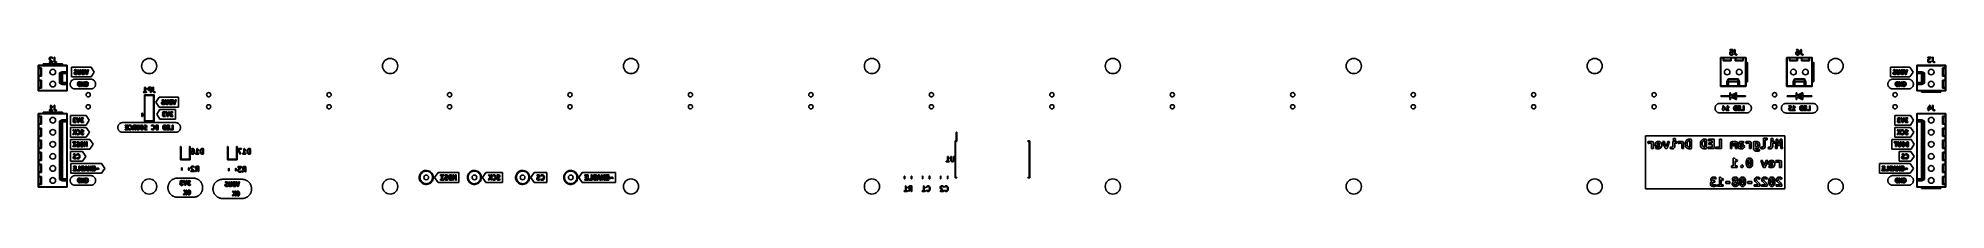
# Model space of a CAD drawing. Extents: x 15 to 417, y -138 to -107.
import ezdxf

# ---------------------------------------------------------------- set-up
doc = ezdxf.new("R2010")
doc.units = 0
doc.layers.add('BLACK', color=7, linetype='CONTINUOUS')

msp = doc.modelspace()

# ---------------------------------------------------------------- linework, layer by layer
at = {"layer": 'BLACK', "linetype": 'CONTINUOUS'}
for p, q in [((17.175, -108.653), (17.2703, -108.605)), ((17.2703, -108.605), (17.2952, -108.598)), ((17.2952, -108.598), (17.2996, -108.599)), ((17.2996, -108.599), (17.3038, -108.597)), ((17.3038, -108.597), (17.5419, -108.597)), ((17.5419, -108.597), (17.5676, -108.602)), ((17.5676, -108.602), (17.571, -108.605)), ((17.571, -108.605), (17.5754, -108.605)), ((17.5754, -108.605), (17.6707, -108.653)), ((18.0429, -108.647), (18.0758, -108.607)), ((18.0758, -108.607), (18.1264, -108.599)), ((18.1264, -108.599), (18.1708, -108.624)), ((371.368, -107.664), (371.373, -107.638)), ((371.368, -107.902), (371.368, -107.664)), ((371.37, -107.906), (371.368, -107.902)), ((371.369, -107.91), (371.37, -107.906)), ((371.376, -107.935), (371.369, -107.91)), ((371.373, -107.638), (371.376, -107.635)), ((371.376, -107.63), (371.424, -107.535)), ((371.376, -107.635), (371.376, -107.63)), ((371.424, -108.031), (371.376, -107.935)), ((371.417, -107.079), (371.443, -107.035)), ((371.426, -107.13), (371.417, -107.079)), ((371.424, -107.535), (371.437, -107.517)), ((371.425, -108.032), (371.424, -108.031)), ((371.438, -108.05), (371.425, -108.032)), ((371.465, -107.163), (371.426, -107.13)), ((371.437, -107.517), (371.438, -107.516)), ((371.438, -107.516), (371.486, -107.468)), ((371.486, -108.098), (371.438, -108.05)), ((371.443, -107.035), (371.491, -107.017)), ((371.491, -107.167), (371.465, -107.163)), ((371.486, -107.468), (371.504, -107.455)), ((371.487, -108.098), (371.486, -108.098)), ((371.505, -108.112), (371.487, -108.098)), ((371.491, -107.017), (371.967, -107.017)), ((371.899, -107.167), (371.491, -107.167)), ((371.504, -107.455), (371.505, -107.454)), ((371.505, -107.454), (371.6, -107.406)), ((371.6, -108.159), (371.505, -108.112)), ((371.553, -107.613), (371.518, -107.682)), ((371.518, -107.682), (371.518, -107.884)), ((371.518, -107.884), (371.553, -107.953)), ((371.583, -107.583), (371.553, -107.613)), ((371.553, -107.953), (371.583, -107.983)), ((371.652, -107.548), (371.583, -107.583)), ((371.583, -107.983), (371.652, -108.017)), ((371.6, -107.406), (371.625, -107.399)), ((371.605, -108.16), (371.6, -108.159)), ((371.608, -108.163), (371.605, -108.16)), ((371.634, -108.167), (371.608, -108.163)), ((371.625, -107.399), (371.63, -107.4)), ((371.63, -107.4), (371.634, -107.398)), ((371.634, -107.398), (371.872, -107.398)), ((371.872, -108.167), (371.634, -108.167)), ((371.854, -107.548), (371.652, -107.548)), ((371.652, -108.017), (371.854, -108.017)), ((371.923, -107.583), (371.854, -107.548)), ((371.854, -108.017), (371.923, -107.983)), ((371.872, -107.398), (371.898, -107.403)), ((371.876, -108.166), (371.872, -108.167)), ((371.88, -108.167), (371.876, -108.166)), ((371.905, -108.159), (371.88, -108.167)), ((371.898, -107.403), (371.901, -107.406)), ((371.924, -107.416), (371.899, -107.167)), ((371.901, -107.406), (371.905, -107.406)), ((371.905, -107.406), (371.924, -107.416)), ((372.001, -108.112), (371.905, -108.159)), ((371.962, -107.622), (371.923, -107.583)), ((371.923, -107.983), (371.962, -107.944)), ((371.985, -107.633), (371.962, -107.622)), ((371.962, -107.622), (371.962, -107.622)), ((371.962, -107.622), (371.962, -107.622)), ((371.962, -107.944), (371.983, -107.929)), ((371.967, -107.017), (371.971, -107.018)), ((371.971, -107.018), (371.973, -107.018)), ((371.973, -107.018), (371.976, -107.019)), ((371.976, -107.019), (371.993, -107.022)), ((371.983, -107.929), (372.034, -107.925)), ((372.008, -107.643), (371.985, -107.633)), ((371.993, -107.022), (372.005, -107.032)), ((372.002, -108.111), (372.001, -108.112)), ((372.02, -108.098), (372.002, -108.111)), ((372.005, -107.032), (372.02, -107.039)), ((372.009, -107.643), (372.008, -107.643)), ((372.033, -107.637), (372.009, -107.643)), ((372.009, -107.643), (372.009, -107.643)), ((372.02, -107.039), (372.024, -107.048)), ((372.068, -108.05), (372.02, -108.098)), ((372.024, -107.048), (372.032, -107.055)), ((372.032, -107.055), (372.035, -107.071)), ((372.058, -107.63), (372.033, -107.637)), ((372.034, -107.925), (372.076, -107.954)), ((372.035, -107.071), (372.042, -107.085)), ((372.042, -107.085), (372.089, -107.561)), ((372.059, -107.629), (372.058, -107.63)), ((372.058, -107.63), (372.058, -107.63)), ((372.073, -107.609), (372.059, -107.629)), ((372.089, -108.004), (372.068, -108.05)), ((372.087, -107.588), (372.073, -107.609)), ((372.076, -107.954), (372.089, -108.004)), ((372.089, -107.561), (372.087, -107.587)), ((372.087, -107.587), (372.087, -107.587)), ((372.087, -107.587), (372.087, -107.588)), ((372.368, -107.092), (372.373, -107.067)), ((372.368, -107.807), (372.368, -107.092)), ((372.369, -107.808), (372.368, -107.807)), ((372.372, -107.83), (372.369, -107.808)), ((372.42, -107.973), (372.372, -107.83)), ((372.373, -107.067), (372.406, -107.027)), ((372.406, -107.027), (372.456, -107.019)), ((372.423, -107.977), (372.42, -107.973)), ((372.423, -107.981), (372.423, -107.977)), ((372.438, -108.003), (372.423, -107.981)), ((372.533, -108.098), (372.438, -108.003)), ((372.456, -107.019), (372.501, -107.044)), ((372.501, -107.044), (372.518, -107.092)), ((372.518, -107.092), (372.518, -107.794)), ((372.518, -107.794), (372.557, -107.909)), ((372.537, -108.1), (372.533, -108.098)), ((372.54, -108.104), (372.537, -108.1)), ((372.562, -108.116), (372.54, -108.104)), ((372.557, -107.909), (372.627, -107.979)), ((372.705, -108.164), (372.562, -108.116)), ((372.627, -107.979), (372.741, -108.017)), ((372.707, -108.163), (372.705, -108.164)), ((372.729, -108.167), (372.707, -108.163)), ((372.824, -108.167), (372.729, -108.167)), ((372.741, -108.017), (372.824, -108.017)), ((372.824, -108.017), (372.85, -108.022)), ((372.872, -108.15), (372.824, -108.167)), ((372.85, -108.022), (372.889, -108.055)), ((372.898, -108.105), (372.872, -108.15)), ((372.889, -108.055), (372.898, -108.105)), ((385.338, -107.664), (385.343, -107.638)), ((385.338, -107.902), (385.338, -107.664)), ((385.34, -107.906), (385.338, -107.902)), ((385.339, -107.91), (385.34, -107.906)), ((385.346, -107.935), (385.339, -107.91)), ((385.343, -107.638), (385.346, -107.635)), ((385.346, -107.63), (385.394, -107.535)), ((385.346, -107.635), (385.346, -107.63)), ((385.394, -108.031), (385.346, -107.935)), ((385.394, -107.535), (385.407, -107.517)), ((385.395, -108.032), (385.394, -108.031)), ((385.408, -108.05), (385.395, -108.032)), ((385.407, -107.517), (385.408, -107.516)), ((385.408, -107.516), (385.456, -107.468)), ((385.456, -108.098), (385.408, -108.05)), ((385.435, -107.079), (385.46, -107.035)), ((385.444, -107.13), (385.435, -107.079)), ((385.483, -107.163), (385.444, -107.13)), ((385.456, -107.468), (385.474, -107.455)), ((385.457, -108.098), (385.456, -108.098)), ((385.475, -108.112), (385.457, -108.098)), ((385.46, -107.035), (385.509, -107.017)), ((385.474, -107.455), (385.475, -107.454)), ((385.475, -107.454), (385.57, -107.406)), ((385.57, -108.159), (385.475, -108.112)), ((385.509, -107.167), (385.483, -107.163)), ((385.523, -107.613), (385.488, -107.682)), ((385.488, -107.682), (385.488, -107.884)), ((385.488, -107.884), (385.523, -107.953)), ((385.509, -107.017), (385.699, -107.017)), ((385.681, -107.167), (385.509, -107.167)), ((385.553, -107.583), (385.523, -107.613)), ((385.523, -107.953), (385.553, -107.983)), ((385.622, -107.548), (385.553, -107.583)), ((385.553, -107.983), (385.622, -108.017)), ((385.57, -107.406), (385.595, -107.399)), ((385.575, -108.16), (385.57, -108.159)), ((385.578, -108.163), (385.575, -108.16)), ((385.604, -108.167), (385.578, -108.163)), ((385.595, -107.399), (385.6, -107.4)), ((385.6, -107.4), (385.604, -107.398)), ((385.604, -107.398), (385.794, -107.398)), ((385.794, -108.167), (385.604, -108.167)), ((385.777, -107.548), (385.622, -107.548)), ((385.622, -108.017), (385.777, -108.017)), ((385.75, -107.202), (385.681, -107.167)), ((385.699, -107.017), (385.725, -107.022)), ((385.725, -107.022), (385.728, -107.025)), ((385.728, -107.025), (385.733, -107.025)), ((385.733, -107.025), (385.828, -107.073)), ((385.784, -107.235), (385.75, -107.202)), ((385.845, -107.583), (385.777, -107.548)), ((385.777, -108.017), (385.845, -107.983)), ((385.868, -107.361), (385.784, -107.235)), ((385.794, -107.398), (385.82, -107.403)), ((385.798, -108.166), (385.794, -108.167)), ((385.803, -108.167), (385.798, -108.166)), ((385.828, -108.159), (385.803, -108.167)), ((385.82, -107.403), (385.823, -107.406)), ((385.823, -107.406), (385.828, -107.406)), ((385.828, -107.073), (385.846, -107.086)), ((385.828, -107.406), (385.886, -107.435)), ((385.923, -108.112), (385.828, -108.159)), ((385.876, -107.613), (385.845, -107.583)), ((385.845, -107.983), (385.876, -107.953)), ((385.846, -107.086), (385.847, -107.087)), ((385.847, -107.087), (385.895, -107.135)), ((385.886, -107.435), (385.868, -107.361)), ((385.91, -107.682), (385.876, -107.613)), ((385.876, -107.953), (385.91, -107.884)), ((385.895, -107.135), (385.901, -107.144)), ((385.901, -107.144), (385.904, -107.146)), ((385.904, -107.146), (386, -107.289)), ((385.91, -107.884), (385.91, -107.682)), ((385.924, -108.111), (385.923, -108.112)), ((385.943, -108.098), (385.924, -108.111)), ((385.99, -108.05), (385.943, -108.098)), ((385.991, -108.049), (385.99, -108.05)), ((386.004, -108.031), (385.991, -108.049)), ((386, -107.289), (386.01, -107.312)), ((386.052, -107.935), (386.004, -108.031)), ((386.01, -107.312), (386.01, -107.312)), ((386.01, -107.312), (386.058, -107.503)), ((386.055, -107.928), (386.052, -107.931)), ((386.052, -107.931), (386.052, -107.935)), ((386.06, -107.902), (386.055, -107.928)), ((386.058, -107.503), (386.059, -107.518)), ((386.059, -107.518), (386.06, -107.521)), ((386.06, -107.521), (386.06, -107.902)), ((386.338, -107.092), (386.343, -107.067)), ((386.338, -107.807), (386.338, -107.092)), ((386.339, -107.808), (386.338, -107.807)), ((386.342, -107.83), (386.339, -107.808)), ((386.39, -107.973), (386.342, -107.83)), ((386.343, -107.067), (386.376, -107.027)), ((386.376, -107.027), (386.426, -107.019)), ((386.393, -107.977), (386.39, -107.973)), ((386.393, -107.981), (386.393, -107.977)), ((386.408, -108.003), (386.393, -107.981)), ((386.503, -108.098), (386.408, -108.003)), ((386.426, -107.019), (386.471, -107.044)), ((386.471, -107.044), (386.488, -107.092)), ((386.488, -107.092), (386.488, -107.794)), ((386.488, -107.794), (386.527, -107.909)), ((386.507, -108.1), (386.503, -108.098)), ((386.51, -108.104), (386.507, -108.1)), ((386.532, -108.116), (386.51, -108.104)), ((386.527, -107.909), (386.597, -107.979)), ((386.675, -108.164), (386.532, -108.116)), ((386.597, -107.979), (386.711, -108.017)), ((386.677, -108.163), (386.675, -108.164)), ((386.699, -108.167), (386.677, -108.163)), ((386.794, -108.167), (386.699, -108.167)), ((386.711, -108.017), (386.794, -108.017)), ((386.794, -108.017), (386.82, -108.022)), ((386.842, -108.15), (386.794, -108.167)), ((386.82, -108.022), (386.859, -108.055)), ((386.868, -108.105), (386.842, -108.15)), ((386.859, -108.055), (386.868, -108.105)), ((413.15, -108.613), (413.154, -108.608)), ((413.154, -108.608), (413.173, -108.604)), ((413.173, -108.604), (413.192, -108.597)), ((413.192, -108.597), (413.811, -108.597)), ((413.811, -108.597), (413.837, -108.602)), ((413.837, -108.602), (413.876, -108.635)), ((414.122, -108.647), (414.155, -108.607)), ((414.155, -108.607), (414.205, -108.599)), ((414.205, -108.599), (414.25, -108.624)), ((14.69, -110.38), (14.7076, -110.338)), ((14.69, -115.68), (14.69, -110.38)), ((14.7076, -110.338), (14.75, -110.32)), ((14.75, -110.32), (20.77, -110.32)), ((20.71, -110.44), (14.81, -110.44)), ((14.81, -110.44), (14.81, -110.9)), ((14.81, -110.9), (15.35, -110.9)), ((14.81, -111.02), (14.81, -112.5)), ((15.29, -111.02), (14.81, -111.02)), ((14.81, -112.5), (15.29, -112.5)), ((15.35, -112.62), (14.81, -112.62)), ((14.81, -112.62), (14.81, -113.44)), ((15.29, -112.5), (15.29, -111.02)), ((15.35, -110.9), (15.3924, -110.918)), ((15.3924, -112.602), (15.35, -112.62)), ((15.3924, -110.918), (15.41, -110.96)), ((15.41, -112.56), (15.3924, -112.602)), ((15.41, -110.96), (15.41, -112.56)), ((15.72, -110.09), (15.7376, -110.048)), ((15.7376, -110.132), (15.72, -110.09)), ((15.7376, -110.048), (15.78, -110.03)), ((15.78, -110.15), (15.7376, -110.132)), ((15.78, -110.03), (19.78, -110.03)), ((19.78, -110.15), (15.78, -110.15)), ((17.0383, -108.863), (17.0429, -108.837)), ((17.0383, -108.958), (17.0383, -108.863)), ((17.0389, -108.96), (17.0383, -108.958)), ((17.0422, -108.982), (17.0389, -108.96)), ((17.0395, -109.659), (17.0651, -109.615)), ((17.0484, -109.71), (17.0395, -109.659)), ((17.0898, -109.125), (17.0422, -108.982)), ((17.0429, -108.837), (17.0457, -108.834)), ((17.0457, -108.834), (17.0463, -108.829)), ((17.0463, -108.829), (17.0939, -108.734)), ((17.0877, -109.743), (17.0484, -109.71)), ((17.0651, -109.615), (17.1133, -109.597)), ((17.1133, -109.747), (17.0877, -109.743)), ((17.0926, -109.128), (17.0898, -109.125)), ((17.093, -109.133), (17.0926, -109.128)), ((17.1079, -109.154), (17.093, -109.133)), ((17.0939, -108.734), (17.1072, -108.716)), ((17.1072, -108.716), (17.1079, -108.715)), ((17.1079, -108.715), (17.1555, -108.667)), ((17.5513, -109.597), (17.1079, -109.154)), ((17.1133, -109.597), (17.5513, -109.597)), ((17.7324, -109.747), (17.1133, -109.747)), ((17.1555, -108.667), (17.1739, -108.654)), ((17.1739, -108.654), (17.175, -108.653)), ((17.2226, -108.812), (17.1883, -108.881)), ((17.1883, -108.881), (17.1883, -108.946)), ((17.1883, -108.946), (17.2265, -109.06)), ((17.253, -108.782), (17.2226, -108.812)), ((17.2265, -109.06), (17.7854, -109.619)), ((17.3215, -108.747), (17.253, -108.782)), ((17.5242, -108.747), (17.3215, -108.747)), ((17.5927, -108.782), (17.5242, -108.747)), ((17.6317, -108.821), (17.5927, -108.782)), ((17.6782, -108.842), (17.6317, -108.821)), ((17.6707, -108.653), (17.6887, -108.666)), ((17.7278, -108.829), (17.6782, -108.842)), ((17.6887, -108.666), (17.6902, -108.667)), ((17.6902, -108.667), (17.7378, -108.715)), ((17.7572, -108.787), (17.7278, -108.829)), ((17.7536, -109.74), (17.7324, -109.747)), ((17.7378, -108.715), (17.7527, -108.736)), ((17.7527, -108.736), (17.7572, -108.787)), ((17.7754, -109.734), (17.7536, -109.74)), ((17.7774, -109.731), (17.7754, -109.734)), ((17.7806, -109.73), (17.7774, -109.731)), ((17.7919, -109.71), (17.7806, -109.73)), ((17.7854, -109.619), (17.7948, -109.633)), ((17.8048, -109.692), (17.7919, -109.71)), ((17.7948, -109.633), (17.7973, -109.635)), ((17.7973, -109.635), (17.7977, -109.637)), ((17.7977, -109.637), (17.8004, -109.641)), ((17.8004, -109.641), (17.8023, -109.663)), ((17.8023, -109.663), (17.8062, -109.685)), ((17.8062, -109.685), (17.8045, -109.688)), ((17.8045, -109.688), (17.8048, -109.692)), ((18.0383, -108.672), (18.0429, -108.647)), ((18.0383, -109.387), (18.0383, -108.672)), ((18.0389, -109.388), (18.0383, -109.387)), ((18.0422, -109.41), (18.0389, -109.388)), ((18.0898, -109.553), (18.0422, -109.41)), ((18.0926, -109.557), (18.0898, -109.553)), ((18.093, -109.561), (18.0926, -109.557)), ((18.1079, -109.583), (18.093, -109.561)), ((18.2032, -109.678), (18.1079, -109.583)), ((18.1708, -108.624), (18.1883, -108.672)), ((18.1883, -108.672), (18.1883, -109.374)), ((18.1883, -109.374), (18.2265, -109.489)), ((18.2072, -109.68), (18.2032, -109.678)), ((18.2096, -109.684), (18.2072, -109.68)), ((18.2325, -109.696), (18.2096, -109.684)), ((18.2265, -109.489), (18.2967, -109.559)), ((18.3753, -109.744), (18.2325, -109.696)), ((18.2967, -109.559), (18.4112, -109.597)), ((18.377, -109.743), (18.3753, -109.744)), ((18.399, -109.747), (18.377, -109.743)), ((18.4943, -109.747), (18.399, -109.747)), ((18.4112, -109.597), (18.4943, -109.597)), ((18.4943, -109.597), (18.5199, -109.602)), ((18.5425, -109.73), (18.4943, -109.747)), ((18.5199, -109.602), (18.5592, -109.635)), ((18.5681, -109.685), (18.5425, -109.73)), ((18.5592, -109.635), (18.5681, -109.685)), ((19.18, -112.01), (19.184, -112)), ((19.18, -114.05), (19.18, -112.01)), ((19.1835, -111.99), (19.1925, -111.98)), ((19.184, -112), (19.1835, -111.99)), ((19.1925, -111.98), (19.1976, -111.968)), ((19.1976, -111.968), (19.2073, -111.964)), ((19.2073, -111.964), (19.2144, -111.956)), ((19.2144, -111.956), (19.7444, -111.706)), ((19.71, -111.855), (19.3, -112.048)), ((19.3, -112.048), (19.3, -114.012)), ((19.71, -114.205), (19.71, -111.855)), ((19.7444, -111.706), (19.7577, -111.705)), ((19.7577, -111.705), (19.77, -111.7)), ((19.77, -111.7), (20.71, -111.7)), ((19.78, -110.03), (19.8224, -110.048)), ((19.8224, -110.132), (19.78, -110.15)), ((19.8224, -110.048), (19.84, -110.09)), ((19.84, -110.09), (19.8224, -110.132)), ((19.83, -111.82), (19.83, -111.95)), ((20.71, -111.82), (19.83, -111.82)), ((19.83, -111.95), (20.71, -111.95)), ((19.83, -112.07), (19.83, -113.99)), ((20.71, -112.07), (19.83, -112.07)), ((20.71, -111.7), (20.71, -110.44)), ((20.71, -111.95), (20.71, -111.82)), ((20.71, -113.99), (20.71, -112.07)), ((20.77, -110.32), (20.8124, -110.338)), ((20.8124, -110.338), (20.83, -110.38)), ((20.83, -110.38), (20.83, -115.68)), ((21.7301, -110.735), (25.8463, -110.735)), ((21.7301, -112.785), (21.7301, -110.735)), ((22.2495, -111.91), (22.2428, -111.984)), ((22.2428, -111.984), (22.2652, -112.106)), ((22.2698, -111.85), (22.2495, -111.91)), ((22.2652, -112.106), (22.3325, -112.197)), ((22.3388, -111.761), (22.2698, -111.85)), ((22.4007, -111.268), (22.2872, -111.314)), ((22.2872, -111.314), (22.3444, -111.465)), ((22.3325, -112.197), (22.4026, -112.239)), ((22.4309, -111.704), (22.3388, -111.761)), ((22.3444, -111.465), (22.4325, -111.427)), ((22.474, -111.252), (22.4007, -111.268)), ((22.4026, -112.239), (22.4933, -112.264)), ((22.5269, -111.665), (22.4309, -111.704)), ((22.4325, -111.427), (22.5444, -111.411)), ((22.438, -111.982), (22.4555, -111.928)), ((22.4452, -112.029), (22.438, -111.982)), ((22.4714, -112.07), (22.4452, -112.029)), ((22.4555, -111.928), (22.4999, -111.886)), ((22.523, -112.099), (22.4714, -112.07)), ((22.5587, -111.247), (22.474, -111.252)), ((22.4933, -112.264), (22.6047, -112.273)), ((22.4999, -111.886), (22.5603, -111.853)), ((22.6047, -112.109), (22.523, -112.099)), ((22.5881, -111.641), (22.5269, -111.665)), ((22.5444, -111.411), (22.6308, -111.423)), ((22.656, -111.256), (22.5587, -111.247)), ((22.5603, -111.853), (22.6269, -111.825)), ((22.6436, -111.612), (22.5881, -111.641)), ((22.6839, -112.104), (22.6047, -112.109)), ((22.6047, -112.273), (22.7147, -112.266)), ((22.6269, -111.825), (22.719, -111.789)), ((22.6308, -111.423), (22.6827, -111.461)), ((22.6841, -111.573), (22.6436, -111.612)), ((22.7382, -111.282), (22.656, -111.256)), ((22.6827, -111.461), (22.7, -111.523)), ((22.75, -112.087), (22.6839, -112.104)), ((22.7, -111.523), (22.6841, -111.573)), ((22.7147, -112.266), (22.8, -112.247)), ((22.719, -111.789), (22.8055, -111.736)), ((22.8055, -111.325), (22.7382, -111.282)), ((22.8524, -112.039), (22.75, -112.087)), ((22.8, -112.247), (22.9095, -112.198)), ((22.8728, -111.418), (22.8055, -111.325)), ((22.8055, -111.736), (22.8698, -111.658)), ((22.9095, -112.198), (22.8524, -112.039)), ((22.8698, -111.658), (22.8952, -111.541)), ((22.8952, -111.541), (22.8728, -111.418)), ((23.0349, -111.269), (23.0349, -111.897)), ((23.2302, -111.269), (23.0349, -111.269)), ((23.0349, -111.897), (23.0389, -111.978)), ((23.0389, -111.978), (23.0508, -112.052)), ((23.0508, -112.052), (23.0726, -112.117)), ((23.0726, -112.117), (23.1064, -112.171)), ((23.1064, -112.171), (23.1524, -112.215)), ((23.1524, -112.215), (23.2111, -112.247)), ((23.2111, -112.247), (23.2842, -112.266)), ((23.2302, -111.882), (23.2302, -111.269)), ((23.2365, -111.986), (23.2302, -111.882)), ((23.2588, -112.054), (23.2365, -111.986)), ((23.3016, -112.092), (23.2588, -112.054)), ((23.2842, -112.266), (23.3731, -112.273)), ((23.3699, -112.103), (23.3016, -112.092)), ((23.4382, -112.092), (23.3699, -112.103)), ((23.3731, -112.273), (23.4606, -112.266)), ((23.4802, -112.055), (23.4382, -112.092)), ((23.4606, -112.266), (23.5326, -112.247)), ((23.5017, -111.988), (23.4802, -112.055)), ((23.508, -111.884), (23.5017, -111.988)), ((23.7049, -111.269), (23.508, -111.269)), ((23.508, -111.269), (23.508, -111.884)), ((23.5326, -112.247), (23.635, -112.171)), ((23.635, -112.171), (23.6676, -112.117)), ((23.6676, -112.117), (23.689, -112.052)), ((23.689, -112.052), (23.7009, -111.978)), ((23.7009, -111.978), (23.7049, -111.897)), ((23.7049, -111.897), (23.7049, -111.269)), ((23.8249, -111.889), (23.816, -111.955)), ((23.816, -111.955), (23.8235, -112.037)), ((23.8235, -112.037), (23.8461, -112.104)), ((23.8517, -111.825), (23.8249, -111.889)), ((23.8461, -112.104), (23.9279, -112.199)), ((23.9035, -111.77), (23.8517, -111.825)), ((23.8763, -111.425), (23.862, -111.517)), ((23.862, -111.517), (23.8706, -111.583)), ((23.8706, -111.583), (23.8962, -111.641)), ((23.9303, -111.342), (23.8763, -111.425)), ((23.8962, -111.641), (23.9874, -111.727)), ((23.9874, -111.727), (23.9035, -111.77)), ((23.9279, -112.199), (23.9843, -112.23)), ((24.0398, -111.281), (23.9303, -111.342)), ((23.9843, -112.23), (24.0501, -112.25)), ((24.0081, -111.955), (24.0533, -111.853)), ((24.0239, -112.026), (24.0081, -111.955)), ((24.0644, -112.069), (24.0239, -112.026)), ((24.12, -111.264), (24.0398, -111.281)), ((24.0501, -112.25), (24.1234, -112.261)), ((24.0525, -111.538), (24.0636, -111.481)), ((24.0906, -111.627), (24.0525, -111.538)), ((24.0533, -111.853), (24.1748, -111.822)), ((24.0636, -111.481), (24.0938, -111.448)), ((24.1208, -112.089), (24.0644, -112.069)), ((24.2033, -111.66), (24.0906, -111.627)), ((24.0938, -111.448), (24.1382, -111.432)), ((24.2208, -111.258), (24.12, -111.264)), ((24.1859, -112.095), (24.1208, -112.089)), ((24.1234, -112.261), (24.2017, -112.265)), ((24.1382, -111.432), (24.1906, -111.428)), ((24.1748, -111.822), (24.2795, -111.822)), ((24.2343, -112.093), (24.1859, -112.095)), ((24.1906, -111.428), (24.2367, -111.43)), ((24.2017, -112.265), (24.268, -112.263)), ((24.2795, -111.66), (24.2033, -111.66)), ((24.3526, -111.265), (24.2208, -111.258)), ((24.2795, -112.089), (24.2343, -112.093)), ((24.2367, -111.43), (24.2795, -111.435)), ((24.268, -112.263), (24.3367, -112.258)), ((24.2795, -111.435), (24.2795, -111.66)), ((24.2795, -111.822), (24.2795, -112.089)), ((24.3367, -112.258), (24.4061, -112.249)), ((24.4748, -111.282), (24.3526, -111.265)), ((24.4061, -112.249), (24.4748, -112.236)), ((24.4748, -112.236), (24.4748, -111.282)), ((24.7844, -111.269), (24.5796, -111.269)), ((24.5796, -111.269), (24.6008, -111.37)), ((24.6008, -111.37), (24.6264, -111.482)), ((24.6264, -111.482), (24.6562, -111.603)), ((24.6562, -111.603), (24.6899, -111.729)), ((24.6899, -111.729), (24.7145, -111.816)), ((24.7145, -111.816), (24.7407, -111.904)), ((24.7407, -111.904), (24.7685, -111.993)), ((24.7685, -111.993), (24.7974, -112.081)), ((24.7986, -111.352), (24.7844, -111.269)), ((24.7974, -112.081), (24.827, -112.168)), ((24.8161, -111.447), (24.7986, -111.352)), ((24.836, -111.55), (24.8161, -111.447)), ((24.827, -112.168), (24.8574, -112.252)), ((24.8574, -111.656), (24.836, -111.55)), ((24.8804, -111.762), (24.8574, -111.656)), ((24.8574, -112.252), (25.059, -112.252)), ((24.905, -111.867), (24.8804, -111.762)), ((24.9304, -111.965), (24.905, -111.867)), ((24.9558, -112.052), (24.9304, -111.965)), ((24.9814, -111.964), (24.9558, -112.052)), ((25.0074, -111.866), (24.9814, -111.964)), ((25.0328, -111.761), (25.0074, -111.866)), ((25.0566, -111.654), (25.0328, -111.761)), ((25.0786, -111.549), (25.0566, -111.654)), ((25.059, -112.252), (25.0983, -112.135)), ((25.0987, -111.446), (25.0786, -111.549)), ((25.0983, -112.135), (25.14, -112.004)), ((25.1154, -111.352), (25.0987, -111.446)), ((25.1273, -111.269), (25.1154, -111.352)), ((25.3336, -111.269), (25.1273, -111.269)), ((25.14, -112.004), (25.168, -111.912)), ((25.168, -111.912), (25.195, -111.821)), ((25.195, -111.821), (25.2209, -111.729)), ((25.2209, -111.729), (25.2454, -111.639)), ((25.2454, -111.639), (25.2682, -111.553)), ((25.2682, -111.553), (25.2892, -111.469)), ((25.2892, -111.469), (25.3154, -111.358)), ((25.3154, -111.358), (25.3336, -111.269)), ((25.8463, -110.735), (26.5299, -111.76)), ((26.5299, -111.76), (25.8463, -112.785)), ((369.4, -108.73), (369.418, -108.688)), ((369.4, -114.75), (369.4, -108.73)), ((369.418, -108.688), (369.46, -108.67)), ((369.46, -108.67), (374.76, -108.67)), ((369.98, -108.79), (369.52, -108.79)), ((369.52, -108.79), (369.52, -114.69)), ((369.98, -109.33), (369.98, -108.79)), ((369.998, -109.372), (369.98, -109.33)), ((370.04, -109.39), (369.998, -109.372)), ((371.64, -109.39), (370.04, -109.39)), ((370.1, -108.79), (370.1, -109.27)), ((371.58, -108.79), (370.1, -108.79)), ((370.1, -109.27), (371.58, -109.27)), ((371.58, -109.27), (371.58, -108.79)), ((371.682, -109.372), (371.64, -109.39)), ((371.7, -109.33), (371.682, -109.372)), ((372.52, -108.79), (371.7, -108.79)), ((371.7, -108.79), (371.7, -109.33)), ((372.52, -109.33), (372.52, -108.79)), ((372.538, -109.372), (372.52, -109.33)), ((372.58, -109.39), (372.538, -109.372)), ((374.18, -109.39), (372.58, -109.39)), ((372.64, -108.79), (372.64, -109.27)), ((374.12, -108.79), (372.64, -108.79)), ((372.64, -109.27), (374.12, -109.27)), ((374.12, -109.27), (374.12, -108.79)), ((374.222, -109.372), (374.18, -109.39)), ((374.24, -109.33), (374.222, -109.372)), ((374.7, -108.79), (374.24, -108.79)), ((374.24, -108.79), (374.24, -109.33)), ((374.7, -114.69), (374.7, -108.79)), ((374.76, -108.67), (374.802, -108.688)), ((374.802, -108.688), (374.82, -108.73)), ((374.82, -108.73), (374.82, -114.75)), ((374.99, -109.76), (375.008, -109.718)), ((374.99, -113.76), (374.99, -109.76)), ((375.008, -109.718), (375.05, -109.7)), ((375.05, -109.7), (375.092, -109.718)), ((375.092, -109.718), (375.11, -109.76)), ((375.11, -109.76), (375.11, -113.76)), ((383.37, -108.73), (383.388, -108.688)), ((383.37, -114.75), (383.37, -108.73)), ((383.388, -108.688), (383.43, -108.67)), ((383.43, -108.67), (388.73, -108.67)), ((383.95, -108.79), (383.49, -108.79)), ((383.49, -108.79), (383.49, -114.69)), ((383.95, -109.33), (383.95, -108.79)), ((383.968, -109.372), (383.95, -109.33)), ((384.01, -109.39), (383.968, -109.372)), ((385.61, -109.39), (384.01, -109.39)), ((384.07, -108.79), (384.07, -109.27)), ((385.55, -108.79), (384.07, -108.79)), ((384.07, -109.27), (385.55, -109.27)), ((385.55, -109.27), (385.55, -108.79)), ((385.652, -109.372), (385.61, -109.39)), ((385.67, -109.33), (385.652, -109.372)), ((386.49, -108.79), (385.67, -108.79)), ((385.67, -108.79), (385.67, -109.33)), ((386.49, -109.33), (386.49, -108.79)), ((386.508, -109.372), (386.49, -109.33)), ((386.55, -109.39), (386.508, -109.372)), ((388.15, -109.39), (386.55, -109.39)), ((386.61, -108.79), (386.61, -109.27)), ((388.09, -108.79), (386.61, -108.79)), ((386.61, -109.27), (388.09, -109.27)), ((388.09, -109.27), (388.09, -108.79)), ((388.192, -109.372), (388.15, -109.39)), ((388.21, -109.33), (388.192, -109.372)), ((388.67, -108.79), (388.21, -108.79)), ((388.21, -108.79), (388.21, -109.33)), ((388.67, -114.69), (388.67, -108.79)), ((388.73, -108.67), (388.772, -108.688)), ((388.772, -108.688), (388.79, -108.73)), ((388.79, -108.73), (388.79, -114.75)), ((388.96, -109.76), (388.978, -109.718)), ((388.96, -113.76), (388.96, -109.76)), ((388.978, -109.718), (389.02, -109.7)), ((389.02, -109.7), (389.062, -109.718)), ((389.062, -109.718), (389.08, -109.76)), ((389.08, -109.76), (389.08, -113.76)), ((405.27, -110.735), (409.386, -110.735)), ((405.27, -112.785), (405.27, -110.735)), ((405.79, -111.91), (405.783, -111.984)), ((405.783, -111.984), (405.805, -112.106)), ((405.81, -111.85), (405.79, -111.91)), ((405.805, -112.106), (405.872, -112.197)), ((405.879, -111.761), (405.81, -111.85)), ((405.941, -111.268), (405.827, -111.314)), ((405.827, -111.314), (405.884, -111.465)), ((405.872, -112.197), (405.943, -112.239)), ((405.971, -111.704), (405.879, -111.761)), ((405.884, -111.465), (405.972, -111.427)), ((406.014, -111.252), (405.941, -111.268)), ((405.943, -112.239), (406.033, -112.264)), ((406.067, -111.665), (405.971, -111.704)), ((405.972, -111.427), (406.084, -111.411)), ((405.978, -111.982), (405.995, -111.928)), ((405.985, -112.029), (405.978, -111.982)), ((406.011, -112.07), (405.985, -112.029)), ((405.995, -111.928), (406.04, -111.886)), ((406.063, -112.099), (406.011, -112.07)), ((406.099, -111.247), (406.014, -111.252)), ((406.033, -112.264), (406.145, -112.273)), ((406.04, -111.886), (406.1, -111.853)), ((406.145, -112.109), (406.063, -112.099)), ((406.128, -111.641), (406.067, -111.665)), ((406.084, -111.411), (406.171, -111.423)), ((406.196, -111.256), (406.099, -111.247)), ((406.1, -111.853), (406.167, -111.825)), ((406.184, -111.612), (406.128, -111.641)), ((406.224, -112.104), (406.145, -112.109)), ((406.145, -112.273), (406.255, -112.266)), ((406.167, -111.825), (406.259, -111.789)), ((406.171, -111.423), (406.223, -111.461)), ((406.224, -111.573), (406.184, -111.612)), ((406.278, -111.282), (406.196, -111.256)), ((406.223, -111.461), (406.24, -111.523)), ((406.24, -111.523), (406.224, -111.573)), ((406.29, -112.087), (406.224, -112.104)), ((406.255, -112.266), (406.34, -112.247)), ((406.259, -111.789), (406.346, -111.736)), ((406.346, -111.325), (406.278, -111.282)), ((406.392, -112.039), (406.29, -112.087)), ((406.34, -112.247), (406.45, -112.198)), ((406.413, -111.418), (406.346, -111.325)), ((406.346, -111.736), (406.41, -111.658)), ((406.45, -112.198), (406.392, -112.039)), ((406.41, -111.658), (406.435, -111.541)), ((406.435, -111.541), (406.413, -111.418)), ((406.575, -111.269), (406.575, -111.897)), ((406.77, -111.269), (406.575, -111.269)), ((406.575, -111.897), (406.579, -111.978)), ((406.579, -111.978), (406.591, -112.052)), ((406.591, -112.052), (406.613, -112.117)), ((406.613, -112.117), (406.646, -112.171)), ((406.646, -112.171), (406.692, -112.215)), ((406.692, -112.215), (406.751, -112.247)), ((406.751, -112.247), (406.824, -112.266)), ((406.77, -111.882), (406.77, -111.269)), ((406.777, -111.986), (406.77, -111.882)), ((406.799, -112.054), (406.777, -111.986)), ((406.842, -112.092), (406.799, -112.054)), ((406.824, -112.266), (406.913, -112.273)), ((406.91, -112.103), (406.842, -112.092)), ((406.978, -112.092), (406.91, -112.103)), ((406.913, -112.273), (407.001, -112.266)), ((407.02, -112.055), (406.978, -112.092)), ((407.001, -112.266), (407.073, -112.247)), ((407.042, -111.988), (407.02, -112.055)), ((407.048, -111.884), (407.042, -111.988)), ((407.245, -111.269), (407.048, -111.269)), ((407.048, -111.269), (407.048, -111.884)), ((407.073, -112.247), (407.175, -112.171)), ((407.175, -112.171), (407.208, -112.117)), ((407.208, -112.117), (407.229, -112.052)), ((407.229, -112.052), (407.241, -111.978)), ((407.241, -111.978), (407.245, -111.897)), ((407.245, -111.897), (407.245, -111.269)), ((407.365, -111.889), (407.356, -111.955)), ((407.356, -111.955), (407.364, -112.037)), ((407.364, -112.037), (407.386, -112.104)), ((407.392, -111.825), (407.365, -111.889)), ((407.386, -112.104), (407.468, -112.199)), ((407.443, -111.77), (407.392, -111.825)), ((407.416, -111.425), (407.402, -111.517)), ((407.402, -111.517), (407.411, -111.583)), ((407.411, -111.583), (407.436, -111.641)), ((407.47, -111.342), (407.416, -111.425)), ((407.436, -111.641), (407.527, -111.727)), ((407.527, -111.727), (407.443, -111.77)), ((407.468, -112.199), (407.524, -112.23)), ((407.58, -111.281), (407.47, -111.342)), ((407.524, -112.23), (407.59, -112.25)), ((407.548, -111.955), (407.593, -111.853)), ((407.564, -112.026), (407.548, -111.955)), ((407.604, -112.069), (407.564, -112.026)), ((407.66, -111.264), (407.58, -111.281)), ((407.59, -112.25), (407.663, -112.261)), ((407.593, -111.538), (407.604, -111.481)), ((407.631, -111.627), (407.593, -111.538)), ((407.593, -111.853), (407.715, -111.822)), ((407.604, -111.481), (407.634, -111.448)), ((407.661, -112.089), (407.604, -112.069)), ((407.743, -111.66), (407.631, -111.627)), ((407.634, -111.448), (407.678, -111.432)), ((407.761, -111.258), (407.66, -111.264)), ((407.726, -112.095), (407.661, -112.089)), ((407.663, -112.261), (407.742, -112.265)), ((407.678, -111.432), (407.731, -111.428)), ((407.715, -111.822), (407.82, -111.822)), ((407.774, -112.093), (407.726, -112.095)), ((407.731, -111.428), (407.777, -111.43)), ((407.742, -112.265), (407.808, -112.263)), ((407.82, -111.66), (407.743, -111.66)), ((407.893, -111.265), (407.761, -111.258)), ((407.82, -112.089), (407.774, -112.093)), ((407.777, -111.43), (407.82, -111.435)), ((407.808, -112.263), (407.877, -112.258)), ((407.82, -111.435), (407.82, -111.66)), ((407.82, -111.822), (407.82, -112.089)), ((407.877, -112.258), (407.946, -112.249)), ((408.015, -111.282), (407.893, -111.265)), ((407.946, -112.249), (408.015, -112.236)), ((408.015, -112.236), (408.015, -111.282)), ((408.324, -111.269), (408.12, -111.269)), ((408.12, -111.269), (408.141, -111.37)), ((408.141, -111.37), (408.166, -111.482)), ((408.166, -111.482), (408.196, -111.603)), ((408.196, -111.603), (408.23, -111.729)), ((408.23, -111.729), (408.255, -111.816)), ((408.255, -111.816), (408.281, -111.904)), ((408.281, -111.904), (408.308, -111.993)), ((408.308, -111.993), (408.337, -112.081)), ((408.339, -111.352), (408.324, -111.269)), ((408.337, -112.081), (408.367, -112.168)), ((408.356, -111.447), (408.339, -111.352)), ((408.376, -111.55), (408.356, -111.447)), ((408.367, -112.168), (408.397, -112.252)), ((408.397, -111.656), (408.376, -111.55)), ((408.42, -111.762), (408.397, -111.656)), ((408.397, -112.252), (408.599, -112.252)), ((408.445, -111.867), (408.42, -111.762)), ((408.47, -111.965), (408.445, -111.867)), ((408.496, -112.052), (408.47, -111.965)), ((408.521, -111.964), (408.496, -112.052)), ((408.547, -111.866), (408.521, -111.964)), ((408.573, -111.761), (408.547, -111.866)), ((408.597, -111.654), (408.573, -111.761)), ((408.619, -111.549), (408.597, -111.654)), ((408.599, -112.252), (408.638, -112.135)), ((408.639, -111.446), (408.619, -111.549)), ((408.638, -112.135), (408.68, -112.004)), ((408.655, -111.352), (408.639, -111.446)), ((408.667, -111.269), (408.655, -111.352)), ((408.874, -111.269), (408.667, -111.269)), ((408.68, -112.004), (408.708, -111.912)), ((408.708, -111.912), (408.735, -111.821)), ((408.735, -111.821), (408.761, -111.729)), ((408.761, -111.729), (408.785, -111.639)), ((408.785, -111.639), (408.808, -111.553)), ((408.808, -111.553), (408.829, -111.469)), ((408.829, -111.469), (408.855, -111.358)), ((408.855, -111.358), (408.874, -111.269)), ((409.386, -110.735), (410.07, -111.76)), ((410.07, -111.76), (409.386, -112.785)), ((410.809, -110.38), (410.827, -110.338)), ((410.809, -115.68), (410.809, -110.38)), ((410.827, -110.338), (410.869, -110.32)), ((410.869, -110.32), (416.889, -110.32)), ((416.829, -110.44), (410.929, -110.44)), ((410.929, -110.44), (410.929, -111.7)), ((410.929, -111.7), (411.869, -111.7)), ((410.929, -111.82), (410.929, -111.95)), ((411.809, -111.82), (410.929, -111.82)), ((410.929, -111.95), (411.809, -111.95)), ((410.929, -112.07), (410.929, -113.99)), ((411.809, -112.07), (410.929, -112.07)), ((411.809, -111.95), (411.809, -111.82)), ((411.809, -113.99), (411.809, -112.07)), ((411.869, -111.7), (411.881, -111.705)), ((411.881, -111.705), (411.895, -111.706)), ((411.895, -111.706), (412.425, -111.956)), ((412.339, -112.048), (411.929, -111.855)), ((411.929, -111.855), (411.929, -114.205)), ((412.339, -114.012), (412.339, -112.048)), ((412.425, -111.956), (412.432, -111.964)), ((412.432, -111.964), (412.441, -111.968)), ((412.441, -111.968), (412.447, -111.98)), ((412.447, -111.98), (412.456, -111.99)), ((412.456, -111.99), (412.455, -112)), ((412.455, -112), (412.459, -112.01)), ((412.459, -112.01), (412.459, -114.05)), ((413.117, -109.244), (413.122, -109.218)), ((413.117, -109.482), (413.117, -109.244)), ((413.119, -109.486), (413.117, -109.482)), ((413.118, -109.49), (413.119, -109.486)), ((413.125, -109.515), (413.118, -109.49)), ((413.119, -108.659), (413.121, -108.654)), ((413.122, -108.679), (413.119, -108.659)), ((413.121, -108.648), (413.134, -108.632)), ((413.121, -108.654), (413.121, -108.648)), ((413.122, -108.699), (413.122, -108.679)), ((413.127, -108.707), (413.122, -108.699)), ((413.122, -109.218), (413.125, -109.215)), ((413.125, -109.21), (413.173, -109.115)), ((413.125, -109.215), (413.125, -109.21)), ((413.173, -109.611), (413.125, -109.515)), ((413.127, -108.71), (413.127, -108.707)), ((413.13, -108.712), (413.127, -108.71)), ((413.136, -108.722), (413.13, -108.712)), ((413.134, -108.632), (413.144, -108.615)), ((413.364, -108.982), (413.136, -108.722)), ((413.144, -108.615), (413.15, -108.613)), ((413.173, -109.115), (413.186, -109.097)), ((413.174, -109.612), (413.173, -109.611)), ((413.187, -109.63), (413.174, -109.612)), ((413.186, -109.097), (413.187, -109.096)), ((413.187, -109.096), (413.235, -109.048)), ((413.235, -109.678), (413.187, -109.63)), ((413.235, -109.048), (413.253, -109.035)), ((413.236, -109.678), (413.235, -109.678)), ((413.254, -109.692), (413.236, -109.678)), ((413.253, -109.035), (413.254, -109.034)), ((413.254, -109.034), (413.349, -108.986)), ((413.349, -109.739), (413.254, -109.692)), ((413.302, -109.193), (413.267, -109.262)), ((413.267, -109.262), (413.267, -109.464)), ((413.267, -109.464), (413.302, -109.533)), ((413.332, -109.163), (413.302, -109.193)), ((413.302, -109.533), (413.332, -109.563)), ((413.401, -109.128), (413.332, -109.163)), ((413.332, -109.563), (413.401, -109.597)), ((413.349, -108.986), (413.364, -108.982)), ((413.354, -109.74), (413.349, -109.739)), ((413.357, -109.743), (413.354, -109.74)), ((413.383, -109.747), (413.357, -109.743)), ((413.811, -108.747), (413.358, -108.747)), ((413.358, -108.747), (413.582, -109.004)), ((413.669, -109.747), (413.383, -109.747)), ((413.526, -109.128), (413.401, -109.128)), ((413.401, -109.597), (413.651, -109.597)), ((413.545, -109.121), (413.526, -109.128)), ((413.565, -109.117), (413.545, -109.121)), ((413.568, -109.113), (413.565, -109.117)), ((413.574, -109.111), (413.568, -109.113)), ((413.584, -109.093), (413.574, -109.111)), ((413.582, -109.004), (413.588, -109.014)), ((413.597, -109.078), (413.584, -109.093)), ((413.588, -109.014), (413.591, -109.016)), ((413.591, -109.016), (413.591, -109.019)), ((413.591, -109.019), (413.596, -109.026)), ((413.596, -109.026), (413.596, -109.046)), ((413.596, -109.046), (413.6, -109.066)), ((413.6, -109.066), (413.597, -109.072)), ((413.597, -109.072), (413.597, -109.078)), ((413.651, -109.597), (413.719, -109.563)), ((413.673, -109.746), (413.669, -109.747)), ((413.677, -109.747), (413.673, -109.746)), ((413.702, -109.739), (413.677, -109.747)), ((413.797, -109.692), (413.702, -109.739)), ((413.719, -109.563), (413.758, -109.524)), ((413.758, -109.524), (413.78, -109.509)), ((413.78, -109.509), (413.831, -109.505)), ((413.798, -109.691), (413.797, -109.692)), ((413.817, -109.678), (413.798, -109.691)), ((413.86, -108.73), (413.811, -108.747)), ((413.864, -109.63), (413.817, -109.678)), ((413.831, -109.505), (413.873, -109.534)), ((413.885, -108.685), (413.86, -108.73)), ((413.886, -109.584), (413.864, -109.63)), ((413.873, -109.534), (413.886, -109.584)), ((413.876, -108.635), (413.885, -108.685)), ((414.117, -108.672), (414.122, -108.647)), ((414.117, -109.387), (414.117, -108.672)), ((414.118, -109.388), (414.117, -109.387)), ((414.121, -109.41), (414.118, -109.388)), ((414.169, -109.553), (414.121, -109.41)), ((414.172, -109.557), (414.169, -109.553)), ((414.172, -109.561), (414.172, -109.557)), ((414.187, -109.583), (414.172, -109.561)), ((414.282, -109.678), (414.187, -109.583)), ((414.25, -108.624), (414.267, -108.672)), ((414.267, -108.672), (414.267, -109.374)), ((414.267, -109.374), (414.306, -109.489)), ((414.286, -109.68), (414.282, -109.678)), ((414.289, -109.684), (414.286, -109.68)), ((414.312, -109.696), (414.289, -109.684)), ((414.306, -109.489), (414.376, -109.559)), ((414.454, -109.744), (414.312, -109.696)), ((414.376, -109.559), (414.49, -109.597)), ((414.456, -109.743), (414.454, -109.744)), ((414.478, -109.747), (414.456, -109.743)), ((414.573, -109.747), (414.478, -109.747)), ((414.49, -109.597), (414.573, -109.597)), ((414.573, -109.597), (414.599, -109.602)), ((414.622, -109.73), (414.573, -109.747)), ((414.599, -109.602), (414.638, -109.635)), ((414.647, -109.685), (414.622, -109.73)), ((414.638, -109.635), (414.647, -109.685)), ((416.229, -110.96), (416.247, -110.918)), ((416.229, -112.56), (416.229, -110.96)), ((416.247, -112.602), (416.229, -112.56)), ((416.247, -110.918), (416.289, -110.9)), ((416.289, -112.62), (416.247, -112.602)), ((416.289, -110.9), (416.829, -110.9)), ((416.829, -112.62), (416.289, -112.62)), ((416.349, -111.02), (416.349, -112.5)), ((416.829, -111.02), (416.349, -111.02)), ((416.349, -112.5), (416.829, -112.5)), ((416.829, -110.9), (416.829, -110.44)), ((416.829, -112.5), (416.829, -111.02)), ((416.829, -113.44), (416.829, -112.62)), ((416.889, -110.32), (416.931, -110.338)), ((416.931, -110.338), (416.949, -110.38)), ((416.949, -110.38), (416.949, -115.68)), ((14.7076, -115.722), (14.69, -115.68)), ((14.75, -115.74), (14.7076, -115.722)), ((20.77, -115.74), (14.75, -115.74)), ((14.81, -113.44), (15.35, -113.44)), ((14.81, -113.56), (14.81, -115.04)), ((15.29, -113.56), (14.81, -113.56)), ((14.81, -115.04), (15.29, -115.04)), ((15.35, -115.16), (14.81, -115.16)), ((14.81, -115.16), (14.81, -115.62)), ((14.81, -115.62), (20.71, -115.62)), ((15.29, -115.04), (15.29, -113.56)), ((15.35, -113.44), (15.3924, -113.458)), ((15.3924, -115.142), (15.35, -115.16)), ((15.3924, -113.458), (15.41, -113.5)), ((15.41, -115.1), (15.3924, -115.142)), ((15.41, -113.5), (15.41, -115.1)), ((19.184, -114.06), (19.18, -114.05)), ((19.1835, -114.07), (19.184, -114.06)), ((19.1925, -114.08), (19.1835, -114.07)), ((19.1976, -114.092), (19.1925, -114.08)), ((19.2073, -114.096), (19.1976, -114.092)), ((19.2144, -114.104), (19.2073, -114.096)), ((19.7444, -114.354), (19.2144, -114.104)), ((19.3, -114.012), (19.71, -114.205)), ((19.7577, -114.355), (19.7444, -114.354)), ((19.77, -114.36), (19.7577, -114.355)), ((20.71, -114.36), (19.77, -114.36)), ((19.83, -113.99), (20.71, -113.99)), ((19.83, -114.11), (19.83, -114.24)), ((20.71, -114.11), (19.83, -114.11)), ((19.83, -114.24), (20.71, -114.24)), ((20.71, -114.24), (20.71, -114.11)), ((20.71, -115.62), (20.71, -114.36)), ((20.8124, -115.722), (20.77, -115.74)), ((20.83, -115.68), (20.8124, -115.722)), ((21.4442, -114.3), (21.4492, -114.199)), ((21.4492, -114.401), (21.4442, -114.3)), ((21.4492, -114.199), (21.4639, -114.1)), ((21.4639, -114.5), (21.4492, -114.401)), ((21.4639, -114.1), (21.4884, -114.002)), ((21.4884, -114.598), (21.4639, -114.5)), ((21.4884, -114.002), (21.5223, -113.908)), ((21.5223, -114.692), (21.4884, -114.598)), ((21.5223, -113.908), (21.5653, -113.817)), ((21.5653, -114.783), (21.5223, -114.692)), ((21.5653, -113.817), (21.617, -113.73)), ((21.617, -114.87), (21.5653, -114.783)), ((21.617, -113.73), (21.677, -113.649)), ((21.677, -114.951), (21.617, -114.87)), ((21.677, -113.649), (21.7445, -113.575)), ((21.7445, -115.025), (21.677, -114.951)), ((25.8463, -112.785), (21.7301, -112.785)), ((21.7445, -113.575), (21.8191, -113.507)), ((21.8191, -115.093), (21.7445, -115.025)), ((21.8191, -113.507), (21.8999, -113.447)), ((21.8999, -115.153), (21.8191, -115.093)), ((21.8999, -113.447), (21.9862, -113.396)), ((21.9862, -115.204), (21.8999, -115.153)), ((21.9862, -113.396), (22.0772, -113.353)), ((22.0772, -115.247), (21.9862, -115.204)), ((22.0772, -113.353), (22.172, -113.319)), ((22.172, -115.281), (22.0772, -115.247)), ((22.172, -113.319), (22.2696, -113.294)), ((22.2696, -115.306), (22.172, -115.281)), ((22.2696, -113.294), (22.3691, -113.28)), ((22.3691, -115.32), (22.2696, -115.306)), ((22.3691, -113.28), (22.4696, -113.275)), ((22.4696, -115.325), (22.3691, -115.32)), ((22.4696, -113.275), (25.7904, -113.275)), ((25.7904, -115.325), (22.4696, -115.325)), ((22.99, -114.176), (22.9822, -114.3)), ((22.9822, -114.3), (22.9908, -114.426)), ((23.0132, -114.072), (22.99, -114.176)), ((22.9908, -114.426), (23.0164, -114.533)), ((23.0503, -113.986), (23.0132, -114.072)), ((23.0164, -114.533), (23.057, -114.62)), ((23.0997, -113.917), (23.0503, -113.986)), ((23.057, -114.62), (23.1108, -114.689)), ((23.1614, -113.864), (23.0997, -113.917)), ((23.1108, -114.689), (23.1769, -114.741)), ((23.2354, -113.827), (23.1614, -113.864)), ((23.1769, -114.741), (23.2545, -114.777)), ((23.1807, -114.3), (23.1902, -114.176)), ((23.1837, -114.37), (23.1807, -114.3)), ((23.1926, -114.434), (23.1837, -114.37)), ((23.1902, -114.176), (23.2235, -114.07)), ((23.2323, -114.54), (23.1926, -114.434)), ((23.2235, -114.07), (23.2886, -113.996)), ((23.3053, -114.61), (23.2323, -114.54)), ((23.3198, -113.805), (23.2354, -113.827)), ((23.2545, -114.777), (23.342, -114.798)), ((23.2886, -113.996), (23.395, -113.968)), ((23.4172, -114.635), (23.3053, -114.61)), ((23.4124, -113.798), (23.3198, -113.805)), ((23.342, -114.798), (23.4378, -114.805)), ((23.395, -113.968), (23.4236, -113.969)), ((23.522, -113.803), (23.4124, -113.798)), ((23.4347, -114.635), (23.4172, -114.635)), ((23.4236, -113.969), (23.4521, -113.973)), ((23.4521, -114.633), (23.4347, -114.635)), ((23.4378, -114.805), (23.5402, -114.799)), ((23.4521, -113.973), (23.4521, -114.633)), ((23.6474, -113.822), (23.522, -113.803)), ((23.5402, -114.799), (23.6474, -114.781)), ((23.6474, -114.781), (23.6474, -113.822)), ((23.8061, -113.809), (23.8061, -114.792)), ((23.9824, -113.809), (23.8061, -113.809)), ((23.8061, -114.792), (23.9633, -114.792)), ((23.9633, -114.792), (24.0091, -114.683)), ((23.9824, -114.414), (23.9824, -113.809)), ((24.0103, -114.352), (23.9824, -114.414)), ((24.0091, -114.683), (24.0575, -114.574)), ((24.0435, -114.281), (24.0103, -114.352)), ((24.0808, -114.204), (24.0435, -114.281)), ((24.0575, -114.574), (24.1086, -114.466)), ((24.1213, -114.124), (24.0808, -114.204)), ((24.1086, -114.466), (24.1623, -114.357)), ((24.1639, -114.043), (24.1213, -114.124)), ((24.1623, -114.357), (24.2186, -114.249)), ((24.2078, -113.961), (24.1639, -114.043)), ((24.2522, -113.882), (24.2078, -113.961)), ((24.2186, -114.249), (24.2776, -114.14)), ((24.2967, -113.809), (24.2522, -113.882)), ((24.2776, -114.14), (24.2776, -114.792)), ((24.2776, -114.792), (24.4538, -114.792)), ((24.4538, -113.809), (24.2967, -113.809)), ((24.4538, -114.792), (24.4538, -113.809)), ((24.6166, -113.84), (24.584, -113.859)), ((24.584, -113.859), (24.6348, -114.014)), ((24.7841, -114.278), (24.5888, -114.278)), ((24.5888, -114.278), (24.5888, -114.768)), ((24.5888, -114.768), (24.6975, -114.797)), ((24.6713, -113.816), (24.6166, -113.84)), ((24.6348, -114.014), (24.7205, -113.975)), ((24.7499, -113.796), (24.6713, -113.816)), ((24.6975, -114.797), (24.7791, -114.809)), ((24.7205, -113.975), (24.8253, -113.957)), ((24.8523, -113.787), (24.7499, -113.796)), ((24.7791, -114.809), (24.8761, -114.813)), ((24.7841, -114.637), (24.7841, -114.278)), ((24.8222, -114.641), (24.7841, -114.637)), ((24.8603, -114.643), (24.8222, -114.641)), ((24.8253, -113.957), (24.9428, -113.983)), ((24.9384, -113.795), (24.8523, -113.787)), ((24.9551, -114.622), (24.8603, -114.643)), ((24.8761, -114.813), (24.9636, -114.805)), ((25.019, -113.82), (24.9384, -113.795)), ((24.9428, -113.983), (25.0214, -114.053)), ((25.0238, -114.56), (24.9551, -114.622)), ((24.9636, -114.805), (25.042, -114.78)), ((25.0916, -113.86), (25.019, -113.82)), ((25.0214, -114.053), (25.0658, -114.161)), ((25.0546, -114.494), (25.0238, -114.56)), ((25.042, -114.78), (25.1105, -114.74)), ((25.0732, -114.407), (25.0546, -114.494)), ((25.0658, -114.161), (25.076, -114.227)), ((25.0793, -114.3), (25.0732, -114.407)), ((25.076, -114.227), (25.0793, -114.3)), ((25.1539, -113.917), (25.0916, -113.86)), ((25.1105, -114.74), (25.1682, -114.683)), ((25.2051, -113.99), (25.1539, -113.917)), ((25.1682, -114.683), (25.2147, -114.611)), ((25.2444, -114.079), (25.2051, -113.99)), ((25.2147, -114.611), (25.2492, -114.523)), ((25.2694, -114.182), (25.2444, -114.079)), ((25.2492, -114.523), (25.2706, -114.419)), ((25.2778, -114.3), (25.2694, -114.182)), ((25.2706, -114.419), (25.2778, -114.3)), ((25.7904, -113.275), (25.8909, -113.28)), ((25.8909, -115.32), (25.7904, -115.325)), ((25.8909, -113.28), (25.9904, -113.294)), ((25.9904, -115.306), (25.8909, -115.32)), ((25.9904, -113.294), (26.088, -113.319)), ((26.088, -115.281), (25.9904, -115.306)), ((26.088, -113.319), (26.1828, -113.353)), ((26.1828, -115.247), (26.088, -115.281)), ((26.1828, -113.353), (26.2738, -113.396)), ((26.2738, -115.204), (26.1828, -115.247)), ((26.2738, -113.396), (26.3601, -113.447)), ((26.3601, -115.153), (26.2738, -115.204)), ((26.3601, -113.447), (26.4409, -113.507)), ((26.4409, -115.093), (26.3601, -115.153)), ((26.4409, -113.507), (26.5155, -113.575)), ((26.5155, -115.025), (26.4409, -115.093)), ((26.5155, -113.575), (26.583, -113.649)), ((26.583, -114.951), (26.5155, -115.025)), ((26.583, -113.649), (26.643, -113.73)), ((26.643, -114.87), (26.583, -114.951)), ((26.643, -113.73), (26.6947, -113.817)), ((26.6947, -114.783), (26.643, -114.87)), ((26.6947, -113.817), (26.7377, -113.908)), ((26.7377, -114.692), (26.6947, -114.783)), ((26.7377, -113.908), (26.7716, -114.002)), ((26.7716, -114.598), (26.7377, -114.692)), ((26.7716, -114.002), (26.7961, -114.1)), ((26.7961, -114.5), (26.7716, -114.598)), ((26.7961, -114.1), (26.8108, -114.199)), ((26.8108, -114.401), (26.7961, -114.5)), ((26.8108, -114.199), (26.8158, -114.3)), ((26.8158, -114.3), (26.8108, -114.401)), ((36.8595, -116.009), (36.8851, -115.965)), ((36.8684, -116.06), (36.8595, -116.009)), ((36.9077, -116.093), (36.8684, -116.06)), ((36.8851, -115.965), (36.9333, -115.947)), ((36.9333, -116.097), (36.9077, -116.093)), ((36.9333, -115.947), (37.144, -115.947)), ((37.5048, -116.097), (36.9333, -116.097)), ((37.09, -116.63), (37.1076, -116.588)), ((37.09, -122.13), (37.09, -116.63)), ((37.1076, -116.588), (37.15, -116.57)), ((37.144, -115.022), (37.1486, -114.997)), ((37.144, -115.947), (37.144, -115.022)), ((37.1486, -114.997), (37.1513, -114.993)), ((37.15, -116.57), (39.1, -116.57)), ((37.1513, -114.993), (37.1518, -114.989)), ((37.1518, -114.989), (37.1676, -114.974)), ((37.1676, -114.974), (37.1815, -114.957)), ((37.1815, -114.957), (37.1858, -114.957)), ((37.1858, -114.957), (37.1889, -114.954)), ((37.1889, -114.954), (37.2106, -114.952)), ((37.2106, -114.952), (37.2321, -114.949)), ((37.2321, -114.949), (37.2358, -114.951)), ((37.2358, -114.951), (37.2401, -114.95)), ((37.2401, -114.95), (37.2576, -114.963)), ((37.2576, -114.963), (37.2765, -114.974)), ((37.2765, -114.974), (37.278, -114.978)), ((37.278, -114.978), (37.2815, -114.981)), ((37.2815, -114.981), (37.3726, -115.117)), ((37.3565, -115.314), (37.294, -115.251)), ((37.294, -115.251), (37.294, -115.947)), ((37.294, -115.947), (37.5048, -115.947)), ((37.358, -115.314), (37.3565, -115.314)), ((37.376, -115.328), (37.358, -115.314)), ((37.3726, -115.117), (37.4539, -115.199)), ((37.4712, -115.375), (37.376, -115.328)), ((37.4539, -115.199), (37.5383, -115.241)), ((37.5222, -115.381), (37.4712, -115.375)), ((37.5048, -115.947), (37.5304, -115.952)), ((37.553, -116.08), (37.5048, -116.097)), ((37.565, -115.353), (37.5222, -115.381)), ((37.5304, -115.952), (37.5697, -115.985)), ((37.5383, -115.241), (37.5592, -115.257)), ((37.5786, -116.035), (37.553, -116.08)), ((37.5592, -115.257), (37.5796, -115.304)), ((37.5796, -115.304), (37.565, -115.353)), ((37.5697, -115.985), (37.5786, -116.035)), ((37.8107, -115.213), (37.8152, -115.187)), ((37.8107, -115.356), (37.8107, -115.213)), ((37.8122, -115.36), (37.8107, -115.356)), ((37.8112, -115.364), (37.8122, -115.36)), ((37.8186, -115.389), (37.8112, -115.364)), ((37.8152, -115.187), (37.8181, -115.184)), ((37.8181, -115.184), (37.8186, -115.179)), ((37.8186, -115.179), (37.8663, -115.084)), ((37.8663, -115.484), (37.8186, -115.389)), ((37.8663, -115.084), (37.8796, -115.066)), ((37.8674, -115.486), (37.8663, -115.484)), ((37.8803, -115.504), (37.8674, -115.486)), ((37.8796, -115.066), (37.8803, -115.065)), ((37.8803, -115.065), (37.9279, -115.017)), ((37.9279, -115.552), (37.8803, -115.504)), ((37.9279, -115.017), (37.9463, -115.004)), ((37.9294, -115.552), (37.9279, -115.552)), ((37.9474, -115.566), (37.9294, -115.552)), ((37.9463, -115.004), (37.9474, -115.003)), ((37.9474, -115.003), (38.0426, -114.955)), ((38.0426, -115.613), (37.9474, -115.566)), ((37.995, -115.162), (37.9607, -115.231)), ((37.9607, -115.231), (37.9607, -115.338)), ((37.9607, -115.338), (37.995, -115.407)), ((38.0254, -115.132), (37.995, -115.162)), ((37.995, -115.407), (38.0254, -115.437)), ((38.0939, -115.097), (38.0254, -115.132)), ((38.0254, -115.437), (38.0939, -115.471)), ((38.0426, -114.955), (38.0676, -114.948)), ((38.0471, -115.614), (38.0426, -115.613)), ((38.0505, -115.617), (38.0471, -115.614)), ((38.0762, -115.621), (38.0505, -115.617)), ((38.0676, -114.948), (38.072, -114.949)), ((38.072, -114.949), (38.0762, -114.947)), ((38.0762, -114.947), (38.4571, -114.947)), ((38.3821, -115.621), (38.0762, -115.621)), ((38.3821, -115.097), (38.0939, -115.097)), ((38.0939, -115.471), (38.3821, -115.471)), ((38.3821, -115.471), (38.3821, -115.097)), ((38.3821, -116.022), (38.3821, -115.621)), ((38.3997, -116.071), (38.3821, -116.022)), ((38.4441, -116.096), (38.3997, -116.071)), ((38.4946, -116.087), (38.4441, -116.096)), ((38.4571, -114.947), (38.4669, -114.949)), ((38.4669, -114.949), (38.4702, -114.949)), ((38.4702, -114.949), (38.4731, -114.95)), ((38.4731, -114.95), (38.4828, -114.952)), ((38.4828, -114.952), (38.4977, -114.964)), ((38.5276, -116.048), (38.4946, -116.087)), ((38.4977, -114.964), (38.5146, -114.974)), ((38.5146, -114.974), (38.5169, -114.981)), ((38.5169, -114.981), (38.5221, -114.985)), ((38.5221, -114.985), (38.5255, -115.004)), ((38.5255, -115.004), (38.5321, -115.022)), ((38.5321, -116.022), (38.5276, -116.048)), ((38.5321, -115.022), (38.5321, -116.022)), ((38.8583, -115.022), (38.8629, -114.997)), ((38.8583, -115.737), (38.8583, -115.022)), ((38.8589, -115.738), (38.8583, -115.737)), ((38.8622, -115.76), (38.8589, -115.738)), ((38.9098, -115.903), (38.8622, -115.76)), ((38.8629, -114.997), (38.8958, -114.957)), ((38.8958, -114.957), (38.9464, -114.949)), ((38.9126, -115.907), (38.9098, -115.903)), ((38.913, -115.911), (38.9126, -115.907)), ((38.9279, -115.933), (38.913, -115.911)), ((39.0232, -116.028), (38.9279, -115.933)), ((38.9464, -114.949), (38.9908, -114.974)), ((38.9908, -114.974), (39.0083, -115.022)), ((39.0083, -115.022), (39.0083, -115.724)), ((39.0083, -115.724), (39.0465, -115.839)), ((39.0272, -116.03), (39.0232, -116.028)), ((39.0296, -116.034), (39.0272, -116.03)), ((39.0525, -116.046), (39.0296, -116.034)), ((39.0465, -115.839), (39.1167, -115.909)), ((39.1953, -116.094), (39.0525, -116.046)), ((39.1, -116.57), (39.1424, -116.588)), ((39.1167, -115.909), (39.2312, -115.947)), ((39.1424, -116.588), (39.16, -116.63)), ((39.16, -116.63), (39.16, -122.13)), ((39.197, -116.093), (39.1953, -116.094)), ((39.219, -116.097), (39.197, -116.093)), ((39.3143, -116.097), (39.219, -116.097)), ((39.2312, -115.947), (39.3143, -115.947)), ((39.3143, -115.947), (39.3399, -115.952)), ((39.3625, -116.08), (39.3143, -116.097)), ((39.3399, -115.952), (39.3792, -115.985)), ((39.3881, -116.035), (39.3625, -116.08)), ((39.3792, -115.985), (39.3881, -116.035)), ((369.418, -114.792), (369.4, -114.75)), ((369.46, -114.81), (369.418, -114.792)), ((374.76, -114.81), (369.46, -114.81)), ((369.52, -114.69), (370.78, -114.69)), ((370.78, -113.75), (370.785, -113.738)), ((370.78, -114.69), (370.78, -113.75)), ((370.785, -113.738), (370.786, -113.724)), ((370.786, -113.724), (371.036, -113.194)), ((370.9, -113.81), (370.9, -114.69)), ((371.03, -113.81), (370.9, -113.81)), ((370.9, -114.69), (371.03, -114.69)), ((371.128, -113.28), (370.935, -113.69)), ((370.935, -113.69), (373.285, -113.69)), ((371.03, -114.69), (371.03, -113.81)), ((371.036, -113.194), (371.044, -113.187)), ((371.044, -113.187), (371.048, -113.178)), ((371.048, -113.178), (371.06, -113.172)), ((371.06, -113.172), (371.07, -113.164)), ((371.07, -113.164), (371.08, -113.164)), ((371.08, -113.164), (371.09, -113.16)), ((371.09, -113.16), (373.13, -113.16)), ((373.092, -113.28), (371.128, -113.28)), ((371.15, -113.81), (371.15, -114.69)), ((373.07, -113.81), (371.15, -113.81)), ((371.15, -114.69), (373.07, -114.69)), ((371.4, -116.205), (371.405, -116.179)), ((371.4, -116.765), (371.4, -116.205)), ((371.405, -116.179), (371.438, -116.14)), ((371.438, -116.14), (371.488, -116.131)), ((371.488, -116.131), (371.532, -116.157)), ((371.532, -116.157), (371.55, -116.205)), ((371.55, -116.719), (372.711, -116.138)), ((371.55, -116.205), (371.55, -116.719)), ((372.67, -116.326), (371.793, -116.765)), ((372.67, -116.765), (372.67, -116.326)), ((372.711, -116.138), (372.736, -116.13)), ((372.736, -116.13), (372.747, -116.133)), ((372.747, -116.133), (372.758, -116.131)), ((372.758, -116.131), (372.771, -116.139)), ((372.771, -116.139), (372.786, -116.142)), ((372.786, -116.142), (372.793, -116.151)), ((372.793, -116.151), (372.802, -116.157)), ((372.802, -116.157), (372.808, -116.171)), ((372.808, -116.171), (372.817, -116.184)), ((372.817, -116.184), (372.816, -116.195)), ((372.816, -116.195), (372.82, -116.205)), ((372.82, -116.205), (372.82, -116.765)), ((373.07, -114.69), (373.07, -113.81)), ((373.285, -113.69), (373.092, -113.28)), ((373.13, -113.16), (373.14, -113.164)), ((373.14, -113.164), (373.15, -113.164)), ((373.15, -113.164), (373.16, -113.172)), ((373.16, -113.172), (373.172, -113.178)), ((373.172, -113.178), (373.176, -113.187)), ((373.176, -113.187), (373.184, -113.194)), ((373.184, -113.194), (373.434, -113.724)), ((373.19, -113.81), (373.19, -114.69)), ((373.32, -113.81), (373.19, -113.81)), ((373.19, -114.69), (373.32, -114.69)), ((373.32, -114.69), (373.32, -113.81)), ((373.434, -113.724), (373.435, -113.738)), ((373.435, -113.738), (373.44, -113.75)), ((373.44, -113.75), (373.44, -114.69)), ((373.44, -114.69), (374.7, -114.69)), ((374.802, -114.792), (374.76, -114.81)), ((374.82, -114.75), (374.802, -114.792)), ((375.008, -113.802), (374.99, -113.76)), ((375.05, -113.82), (375.008, -113.802)), ((375.092, -113.802), (375.05, -113.82)), ((375.11, -113.76), (375.092, -113.802)), ((383.388, -114.792), (383.37, -114.75)), ((383.43, -114.81), (383.388, -114.792)), ((388.73, -114.81), (383.43, -114.81)), ((383.49, -114.69), (384.75, -114.69)), ((384.75, -113.75), (384.755, -113.738)), ((384.75, -114.69), (384.75, -113.75)), ((384.755, -113.738), (384.756, -113.724)), ((384.756, -113.724), (385.006, -113.194)), ((384.87, -113.81), (384.87, -114.69)), ((385, -113.81), (384.87, -113.81)), ((384.87, -114.69), (385, -114.69)), ((385.098, -113.28), (384.905, -113.69)), ((384.905, -113.69), (387.255, -113.69)), ((385, -114.69), (385, -113.81)), ((385.006, -113.194), (385.014, -113.187)), ((385.014, -113.187), (385.018, -113.178)), ((385.018, -113.178), (385.03, -113.172)), ((385.03, -113.172), (385.04, -113.164)), ((385.04, -113.164), (385.05, -113.164)), ((385.05, -113.164), (385.06, -113.16)), ((385.06, -113.16), (387.1, -113.16)), ((387.062, -113.28), (385.098, -113.28)), ((385.12, -113.81), (385.12, -114.69)), ((387.04, -113.81), (385.12, -113.81)), ((385.12, -114.69), (387.04, -114.69)), ((385.37, -116.205), (385.375, -116.179)), ((385.37, -116.765), (385.37, -116.205)), ((385.375, -116.179), (385.407, -116.14)), ((385.407, -116.14), (385.458, -116.131)), ((385.458, -116.131), (385.502, -116.157)), ((385.502, -116.157), (385.52, -116.205)), ((385.52, -116.719), (386.681, -116.138)), ((385.52, -116.205), (385.52, -116.719)), ((386.64, -116.326), (385.763, -116.765)), ((386.64, -116.765), (386.64, -116.326)), ((386.681, -116.138), (386.706, -116.13)), ((386.706, -116.13), (386.717, -116.133)), ((386.717, -116.133), (386.728, -116.131)), ((386.728, -116.131), (386.741, -116.139)), ((386.741, -116.139), (386.756, -116.142)), ((386.756, -116.142), (386.763, -116.151)), ((386.763, -116.151), (386.772, -116.157)), ((386.772, -116.157), (386.778, -116.171)), ((386.778, -116.171), (386.787, -116.184)), ((386.787, -116.184), (386.786, -116.195)), ((386.786, -116.195), (386.79, -116.205)), ((386.79, -116.205), (386.79, -116.765)), ((387.04, -114.69), (387.04, -113.81)), ((387.255, -113.69), (387.062, -113.28)), ((387.1, -113.16), (387.11, -113.164)), ((387.11, -113.164), (387.12, -113.164)), ((387.12, -113.164), (387.13, -113.172)), ((387.13, -113.172), (387.142, -113.178)), ((387.142, -113.178), (387.146, -113.187)), ((387.146, -113.187), (387.154, -113.194)), ((387.154, -113.194), (387.404, -113.724)), ((387.16, -113.81), (387.16, -114.69)), ((387.29, -113.81), (387.16, -113.81)), ((387.16, -114.69), (387.29, -114.69)), ((387.29, -114.69), (387.29, -113.81)), ((387.404, -113.724), (387.405, -113.738)), ((387.405, -113.738), (387.41, -113.75)), ((387.41, -113.75), (387.41, -114.69)), ((387.41, -114.69), (388.67, -114.69)), ((388.772, -114.792), (388.73, -114.81)), ((388.79, -114.75), (388.772, -114.792)), ((388.978, -113.802), (388.96, -113.76)), ((389.02, -113.82), (388.978, -113.802)), ((389.062, -113.802), (389.02, -113.82)), ((389.08, -113.76), (389.062, -113.802)), ((404.73, -114.3), (404.735, -114.199)), ((404.735, -114.401), (404.73, -114.3)), ((404.735, -114.199), (404.75, -114.1)), ((404.75, -114.5), (404.735, -114.401)), ((404.75, -114.1), (404.774, -114.002)), ((404.774, -114.598), (404.75, -114.5)), ((404.774, -114.002), (404.808, -113.908)), ((404.808, -114.692), (404.774, -114.598)), ((404.808, -113.908), (404.851, -113.817)), ((404.851, -114.783), (404.808, -114.692)), ((404.851, -113.817), (404.903, -113.73)), ((404.903, -114.87), (404.851, -114.783)), ((404.903, -113.73), (404.963, -113.649)), ((404.963, -114.951), (404.903, -114.87)), ((404.963, -113.649), (405.031, -113.575)), ((405.031, -115.025), (404.963, -114.951)), ((405.031, -113.575), (405.105, -113.507)), ((405.105, -115.093), (405.031, -115.025)), ((405.105, -113.507), (405.186, -113.447)), ((405.186, -115.153), (405.105, -115.093)), ((405.186, -113.447), (405.272, -113.396)), ((405.272, -115.204), (405.186, -115.153)), ((409.386, -112.785), (405.27, -112.785)), ((405.272, -113.396), (405.363, -113.353)), ((405.363, -115.247), (405.272, -115.204)), ((405.363, -113.353), (405.458, -113.319)), ((405.458, -115.281), (405.363, -115.247)), ((405.458, -113.319), (405.556, -113.294)), ((405.556, -115.306), (405.458, -115.281)), ((405.556, -113.294), (405.655, -113.28)), ((405.655, -115.32), (405.556, -115.306)), ((405.655, -113.28), (405.756, -113.275)), ((405.756, -115.325), (405.655, -115.32)), ((405.756, -113.275), (409.076, -113.275)), ((409.076, -115.325), (405.756, -115.325)), ((406.276, -114.176), (406.268, -114.3)), ((406.268, -114.3), (406.277, -114.426)), ((406.299, -114.072), (406.276, -114.176)), ((406.277, -114.426), (406.302, -114.533)), ((406.336, -113.986), (406.299, -114.072)), ((406.302, -114.533), (406.343, -114.62)), ((406.386, -113.917), (406.336, -113.986)), ((406.343, -114.62), (406.397, -114.689)), ((406.447, -113.864), (406.386, -113.917)), ((406.397, -114.689), (406.463, -114.741)), ((406.521, -113.827), (406.447, -113.864)), ((406.463, -114.741), (406.54, -114.777)), ((406.467, -114.3), (406.476, -114.176)), ((406.47, -114.37), (406.467, -114.3)), ((406.479, -114.434), (406.47, -114.37)), ((406.476, -114.176), (406.51, -114.07)), ((406.518, -114.54), (406.479, -114.434)), ((406.51, -114.07), (406.575, -113.996)), ((406.591, -114.61), (406.518, -114.54)), ((406.606, -113.805), (406.521, -113.827)), ((406.54, -114.777), (406.628, -114.798)), ((406.575, -113.996), (406.681, -113.968)), ((406.703, -114.635), (406.591, -114.61)), ((406.698, -113.798), (406.606, -113.805)), ((406.628, -114.798), (406.724, -114.805)), ((406.681, -113.968), (406.71, -113.969)), ((406.808, -113.803), (406.698, -113.798)), ((406.721, -114.635), (406.703, -114.635)), ((406.71, -113.969), (406.738, -113.973)), ((406.738, -114.633), (406.721, -114.635)), ((406.724, -114.805), (406.826, -114.799)), ((406.738, -113.973), (406.738, -114.633)), ((406.933, -113.822), (406.808, -113.803)), ((406.826, -114.799), (406.933, -114.781)), ((406.933, -114.781), (406.933, -113.822)), ((407.092, -113.809), (407.092, -114.792)), ((407.268, -113.809), (407.092, -113.809)), ((407.092, -114.792), (407.249, -114.792)), ((407.249, -114.792), (407.295, -114.683)), ((407.268, -114.414), (407.268, -113.809)), ((407.296, -114.352), (407.268, -114.414)), ((407.295, -114.683), (407.344, -114.574)), ((407.329, -114.281), (407.296, -114.352)), ((407.367, -114.204), (407.329, -114.281)), ((407.344, -114.574), (407.395, -114.466)), ((407.407, -114.124), (407.367, -114.204)), ((407.395, -114.466), (407.448, -114.357)), ((407.45, -114.043), (407.407, -114.124)), ((407.448, -114.357), (407.505, -114.249)), ((407.494, -113.961), (407.45, -114.043)), ((407.538, -113.882), (407.494, -113.961)), ((407.505, -114.249), (407.564, -114.14)), ((407.583, -113.809), (407.538, -113.882)), ((407.564, -114.14), (407.564, -114.792)), ((407.564, -114.792), (407.74, -114.792)), ((407.74, -113.809), (407.583, -113.809)), ((407.74, -114.792), (407.74, -113.809)), ((407.903, -113.84), (407.87, -113.859)), ((407.87, -113.859), (407.921, -114.014)), ((408.07, -114.278), (407.875, -114.278)), ((407.875, -114.278), (407.875, -114.768)), ((407.875, -114.768), (407.984, -114.797)), ((407.957, -113.816), (407.903, -113.84)), ((407.921, -114.014), (408.007, -113.975)), ((408.036, -113.796), (407.957, -113.816)), ((407.984, -114.797), (408.065, -114.809)), ((408.007, -113.975), (408.111, -113.957)), ((408.138, -113.787), (408.036, -113.796)), ((408.065, -114.809), (408.162, -114.813)), ((408.07, -114.637), (408.07, -114.278)), ((408.108, -114.641), (408.07, -114.637)), ((408.146, -114.643), (408.108, -114.641)), ((408.111, -113.957), (408.229, -113.983)), ((408.224, -113.795), (408.138, -113.787)), ((408.241, -114.622), (408.146, -114.643)), ((408.162, -114.813), (408.25, -114.805)), ((408.305, -113.82), (408.224, -113.795)), ((408.229, -113.983), (408.307, -114.053)), ((408.31, -114.56), (408.241, -114.622)), ((408.25, -114.805), (408.328, -114.78)), ((408.378, -113.86), (408.305, -113.82)), ((408.307, -114.053), (408.352, -114.161)), ((408.341, -114.494), (408.31, -114.56)), ((408.328, -114.78), (408.396, -114.74)), ((408.359, -114.407), (408.341, -114.494)), ((408.352, -114.161), (408.362, -114.227)), ((408.365, -114.3), (408.359, -114.407)), ((408.362, -114.227), (408.365, -114.3)), ((408.44, -113.917), (408.378, -113.86)), ((408.396, -114.74), (408.454, -114.683)), ((408.491, -113.99), (408.44, -113.917)), ((408.454, -114.683), (408.501, -114.611)), ((408.53, -114.079), (408.491, -113.99)), ((408.501, -114.611), (408.535, -114.523)), ((408.555, -114.182), (408.53, -114.079)), ((408.535, -114.523), (408.557, -114.419)), ((408.564, -114.3), (408.555, -114.182)), ((408.557, -114.419), (408.564, -114.3)), ((409.076, -113.275), (409.177, -113.28)), ((409.177, -115.32), (409.076, -115.325)), ((409.177, -113.28), (409.276, -113.294)), ((409.276, -115.306), (409.177, -115.32)), ((409.276, -113.294), (409.374, -113.319)), ((409.374, -115.281), (409.276, -115.306)), ((409.374, -113.319), (409.469, -113.353)), ((409.469, -115.247), (409.374, -115.281)), ((409.469, -113.353), (409.56, -113.396)), ((409.56, -115.204), (409.469, -115.247)), ((409.56, -113.396), (409.646, -113.447)), ((409.646, -115.153), (409.56, -115.204)), ((409.646, -113.447), (409.727, -113.507)), ((409.727, -115.093), (409.646, -115.153)), ((409.727, -113.507), (409.801, -113.575)), ((409.801, -115.025), (409.727, -115.093)), ((409.801, -113.575), (409.869, -113.649)), ((409.869, -114.951), (409.801, -115.025)), ((409.869, -113.649), (409.929, -113.73)), ((409.929, -114.87), (409.869, -114.951)), ((409.929, -113.73), (409.981, -113.817)), ((409.981, -114.783), (409.929, -114.87)), ((409.981, -113.817), (410.024, -113.908)), ((410.024, -114.692), (409.981, -114.783)), ((410.024, -113.908), (410.058, -114.002)), ((410.058, -114.598), (410.024, -114.692)), ((410.058, -114.002), (410.082, -114.1)), ((410.082, -114.5), (410.058, -114.598)), ((410.082, -114.1), (410.097, -114.199)), ((410.097, -114.401), (410.082, -114.5)), ((410.097, -114.199), (410.102, -114.3)), ((410.102, -114.3), (410.097, -114.401)), ((410.827, -115.722), (410.809, -115.68)), ((410.869, -115.74), (410.827, -115.722)), ((416.889, -115.74), (410.869, -115.74)), ((410.929, -113.99), (411.809, -113.99)), ((410.929, -114.11), (410.929, -114.24)), ((411.809, -114.11), (410.929, -114.11)), ((410.929, -114.24), (411.809, -114.24)), ((411.869, -114.36), (410.929, -114.36)), ((410.929, -114.36), (410.929, -115.62)), ((410.929, -115.62), (416.829, -115.62)), ((411.799, -115.97), (411.817, -115.928)), ((411.817, -116.012), (411.799, -115.97)), ((411.809, -114.24), (411.809, -114.11)), ((411.817, -115.928), (411.859, -115.91)), ((411.859, -116.03), (411.817, -116.012)), ((411.859, -115.91), (415.859, -115.91)), ((415.859, -116.03), (411.859, -116.03)), ((411.881, -114.355), (411.869, -114.36)), ((411.895, -114.354), (411.881, -114.355)), ((412.425, -114.104), (411.895, -114.354)), ((411.929, -114.205), (412.339, -114.012)), ((412.432, -114.096), (412.425, -114.104)), ((412.441, -114.092), (412.432, -114.096)), ((412.447, -114.08), (412.441, -114.092)), ((412.456, -114.07), (412.447, -114.08)), ((412.459, -114.05), (412.455, -114.06)), ((412.455, -114.06), (412.456, -114.07)), ((415.859, -115.91), (415.901, -115.928)), ((415.901, -116.012), (415.859, -116.03)), ((415.901, -115.928), (415.919, -115.97)), ((415.919, -115.97), (415.901, -116.012)), ((416.229, -113.5), (416.247, -113.458)), ((416.229, -115.1), (416.229, -113.5)), ((416.247, -115.142), (416.229, -115.1)), ((416.247, -113.458), (416.289, -113.44)), ((416.289, -115.16), (416.247, -115.142)), ((416.289, -113.44), (416.829, -113.44)), ((416.829, -115.16), (416.289, -115.16)), ((416.349, -113.56), (416.349, -115.04)), ((416.829, -113.56), (416.349, -113.56)), ((416.349, -115.04), (416.829, -115.04)), ((416.829, -115.04), (416.829, -113.56)), ((416.829, -115.62), (416.829, -115.16)), ((416.931, -115.722), (416.889, -115.74)), ((416.949, -115.68), (416.931, -115.722)), ((14.69, -120.54), (14.7076, -120.498)), ((14.69, -136), (14.69, -120.54)), ((14.7076, -120.498), (14.75, -120.48)), ((14.75, -120.48), (20.77, -120.48)), ((20.71, -120.6), (14.81, -120.6)), ((14.81, -120.6), (14.81, -121.06)), ((15.72, -120.25), (15.7376, -120.208)), ((15.7376, -120.292), (15.72, -120.25)), ((15.7376, -120.208), (15.78, -120.19)), ((15.78, -120.31), (15.7376, -120.292)), ((15.78, -120.19), (19.78, -120.19)), ((19.78, -120.31), (15.78, -120.31)), ((17.0395, -119.819), (17.0651, -119.775)), ((17.0484, -119.87), (17.0395, -119.819)), ((17.0877, -119.903), (17.0484, -119.87)), ((17.0651, -119.775), (17.1133, -119.757)), ((17.1133, -119.907), (17.0877, -119.903)), ((17.1133, -119.757), (17.324, -119.757)), ((17.6848, -119.907), (17.1133, -119.907)), ((17.324, -118.832), (17.3286, -118.807)), ((17.324, -119.757), (17.324, -118.832)), ((17.3286, -118.807), (17.3313, -118.803)), ((17.3313, -118.803), (17.3318, -118.799)), ((17.3318, -118.799), (17.3476, -118.784)), ((17.3476, -118.784), (17.3615, -118.767)), ((17.3615, -118.767), (17.3658, -118.767)), ((17.3658, -118.767), (17.3689, -118.764)), ((17.3689, -118.764), (17.3906, -118.762)), ((17.3906, -118.762), (17.4121, -118.759)), ((17.4121, -118.759), (17.4158, -118.761)), ((17.4158, -118.761), (17.4201, -118.76)), ((17.4201, -118.76), (17.4376, -118.773)), ((17.4376, -118.773), (17.4565, -118.784)), ((17.4565, -118.784), (17.458, -118.788)), ((17.458, -118.788), (17.4615, -118.791)), ((17.4615, -118.791), (17.5526, -118.927)), ((17.5365, -119.124), (17.474, -119.061)), ((17.474, -119.061), (17.474, -119.757)), ((17.474, -119.757), (17.6848, -119.757)), ((17.538, -119.124), (17.5365, -119.124)), ((17.556, -119.138), (17.538, -119.124)), ((17.5526, -118.927), (17.6339, -119.009)), ((17.6512, -119.185), (17.556, -119.138)), ((17.6339, -119.009), (17.7183, -119.051)), ((17.7022, -119.191), (17.6512, -119.185)), ((17.6848, -119.757), (17.7104, -119.762)), ((17.733, -119.89), (17.6848, -119.907)), ((17.745, -119.163), (17.7022, -119.191)), ((17.7104, -119.762), (17.7497, -119.795)), ((17.7183, -119.051), (17.7392, -119.067)), ((17.7586, -119.845), (17.733, -119.89)), ((17.7392, -119.067), (17.7596, -119.114)), ((17.7596, -119.114), (17.745, -119.163)), ((17.7497, -119.795), (17.7586, -119.845)), ((18.0383, -118.832), (18.0429, -118.807)), ((18.0383, -119.547), (18.0383, -118.832)), ((18.0389, -119.548), (18.0383, -119.547)), ((18.0422, -119.57), (18.0389, -119.548)), ((18.0898, -119.713), (18.0422, -119.57)), ((18.0429, -118.807), (18.0758, -118.767)), ((18.0758, -118.767), (18.1264, -118.759)), ((18.0926, -119.717), (18.0898, -119.713)), ((18.093, -119.721), (18.0926, -119.717)), ((18.1079, -119.743), (18.093, -119.721)), ((18.2032, -119.838), (18.1079, -119.743)), ((18.1264, -118.759), (18.1708, -118.784)), ((18.1708, -118.784), (18.1883, -118.832)), ((18.1883, -118.832), (18.1883, -119.534)), ((18.1883, -119.534), (18.2265, -119.649)), ((18.2072, -119.84), (18.2032, -119.838)), ((18.2096, -119.844), (18.2072, -119.84)), ((18.2325, -119.856), (18.2096, -119.844)), ((18.2265, -119.649), (18.2967, -119.719)), ((18.3753, -119.904), (18.2325, -119.856)), ((18.2967, -119.719), (18.4112, -119.757)), ((18.377, -119.903), (18.3753, -119.904)), ((18.399, -119.907), (18.377, -119.903)), ((18.4943, -119.907), (18.399, -119.907)), ((18.4112, -119.757), (18.4943, -119.757)), ((18.4943, -119.757), (18.5199, -119.762)), ((18.5425, -119.89), (18.4943, -119.907)), ((18.5199, -119.762), (18.5592, -119.795)), ((18.5681, -119.845), (18.5425, -119.89)), ((18.5592, -119.795), (18.5681, -119.845)), ((19.78, -120.19), (19.8224, -120.208)), ((19.8224, -120.292), (19.78, -120.31)), ((19.8224, -120.208), (19.84, -120.25)), ((19.84, -120.25), (19.8224, -120.292)), ((20.71, -121.86), (20.71, -120.6)), ((20.77, -120.48), (20.8124, -120.498)), ((20.8124, -120.498), (20.83, -120.54)), ((20.83, -120.54), (20.83, -136)), ((36.54, -120.48), (36.5576, -120.438)), ((36.54, -121.08), (36.54, -120.48)), ((36.5576, -120.438), (36.6, -120.42)), ((36.6, -120.42), (36.6424, -120.438)), ((36.6424, -120.438), (36.9424, -120.738)), ((36.8151, -120.78), (36.66, -120.625)), ((36.66, -120.625), (36.66, -120.935)), ((37.21, -116.69), (37.21, -122.07)), ((39.04, -116.69), (37.21, -116.69)), ((39.04, -122.07), (39.04, -116.69)), ((39.5101, -118.11), (40.1937, -117.085)), ((40.1937, -119.135), (39.5101, -118.11)), ((39.6824, -120.65), (40.366, -119.625)), ((40.366, -121.675), (39.6824, -120.65)), ((40.1937, -117.085), (44.3099, -117.085)), ((44.3099, -119.135), (40.1937, -119.135)), ((40.366, -119.625), (43.6296, -119.625)), ((40.7131, -118.26), (40.7064, -118.334)), ((40.7064, -118.334), (40.7288, -118.456)), ((40.7334, -118.2), (40.7131, -118.26)), ((40.7288, -118.456), (40.7961, -118.547)), ((40.8024, -118.111), (40.7334, -118.2)), ((40.8643, -117.618), (40.7508, -117.664)), ((40.7508, -117.664), (40.808, -117.815)), ((40.7961, -118.547), (40.8662, -118.589)), ((40.8945, -118.054), (40.8024, -118.111)), ((40.808, -117.815), (40.8961, -117.777)), ((40.9375, -117.602), (40.8643, -117.618)), ((40.8662, -118.589), (40.9569, -118.614)), ((40.9905, -118.015), (40.8945, -118.054)), ((40.8961, -117.777), (41.008, -117.761)), ((40.9016, -118.332), (40.9191, -118.278)), ((40.9088, -118.379), (40.9016, -118.332)), ((40.935, -118.42), (40.9088, -118.379)), ((40.9358, -120.304), (40.9167, -120.413)), ((40.9167, -120.413), (40.95, -120.526)), ((40.9191, -118.278), (40.9635, -118.236)), ((40.9713, -120.648), (40.9207, -120.702)), ((40.9866, -118.449), (40.935, -118.42)), ((40.9945, -120.216), (40.9358, -120.304)), ((41.0223, -117.597), (40.9375, -117.602)), ((40.95, -120.526), (41.0389, -120.609)), ((40.9569, -118.614), (41.0683, -118.623)), ((40.9635, -118.236), (41.0239, -118.203)), ((41.0389, -120.609), (40.9713, -120.648)), ((41.0683, -118.459), (40.9866, -118.449)), ((41.0516, -117.991), (40.9905, -118.015)), ((41.0953, -120.158), (40.9945, -120.216)), ((41.008, -117.761), (41.0944, -117.773)), ((41.1196, -117.606), (41.0223, -117.597)), ((41.0239, -118.203), (41.0905, -118.175)), ((41.1072, -117.962), (41.0516, -117.991)), ((41.1475, -118.454), (41.0683, -118.459)), ((41.0683, -118.623), (41.1783, -118.616)), ((41.0905, -118.175), (41.1826, -118.139)), ((41.0944, -117.773), (41.1463, -117.811)), ((41.1618, -120.142), (41.0953, -120.158)), ((41.1477, -117.923), (41.1072, -117.962)), ((41.1151, -120.42), (41.1477, -120.335)), ((41.1302, -120.48), (41.1151, -120.42)), ((41.2018, -117.632), (41.1196, -117.606)), ((41.1691, -120.518), (41.1302, -120.48)), ((41.1463, -117.811), (41.1636, -117.873)), ((41.2136, -118.437), (41.1475, -118.454)), ((41.1636, -117.873), (41.1477, -117.923)), ((41.1477, -120.335), (41.2374, -120.304)), ((41.239, -120.137), (41.1618, -120.142)), ((41.2231, -120.539), (41.1691, -120.518)), ((41.1783, -118.616), (41.2636, -118.597)), ((41.1826, -118.139), (41.2691, -118.086)), ((41.2691, -117.675), (41.2018, -117.632)), ((41.316, -118.389), (41.2136, -118.437)), ((41.2834, -120.545), (41.2231, -120.539)), ((41.2374, -120.304), (41.3477, -120.322)), ((41.3233, -120.145), (41.239, -120.137)), ((41.2636, -118.597), (41.3731, -118.548)), ((41.3364, -117.768), (41.2691, -117.675)), ((41.2691, -118.086), (41.3334, -118.008)), ((41.3564, -120.545), (41.2834, -120.545)), ((41.3731, -118.548), (41.316, -118.389)), ((41.3985, -120.167), (41.3233, -120.145)), ((41.3334, -118.008), (41.3588, -117.891)), ((41.3588, -117.891), (41.3364, -117.768)), ((41.3477, -120.322), (41.4422, -120.367)), ((41.3564, -120.707), (41.3564, -120.545)), ((41.512, -120.225), (41.3985, -120.167)), ((41.4422, -120.367), (41.512, -120.225)), ((41.4985, -117.619), (41.4985, -118.247)), ((41.6938, -117.619), (41.4985, -117.619)), ((41.4985, -118.247), (41.5025, -118.328)), ((41.5025, -118.328), (41.5144, -118.402)), ((41.5144, -118.402), (41.5362, -118.467)), ((41.5362, -118.467), (41.57, -118.521)), ((41.57, -118.521), (41.616, -118.565)), ((41.6136, -120.159), (41.6349, -120.26)), ((41.8184, -120.159), (41.6136, -120.159)), ((41.616, -118.565), (41.6747, -118.597)), ((41.6349, -120.26), (41.6605, -120.372)), ((41.6605, -120.372), (41.6902, -120.493)), ((41.6747, -118.597), (41.7478, -118.616)), ((41.6902, -120.493), (41.724, -120.619)), ((41.6938, -118.232), (41.6938, -117.619)), ((41.7001, -118.336), (41.6938, -118.232)), ((41.7224, -118.404), (41.7001, -118.336)), ((41.7652, -118.442), (41.7224, -118.404)), ((41.724, -120.619), (41.7486, -120.706)), ((41.7478, -118.616), (41.8367, -118.623)), ((41.8335, -118.453), (41.7652, -118.442)), ((41.8327, -120.242), (41.8184, -120.159)), ((41.8502, -120.337), (41.8327, -120.242)), ((41.9018, -118.442), (41.8335, -118.453)), ((41.8367, -118.623), (41.9242, -118.616)), ((41.87, -120.44), (41.8502, -120.337)), ((41.8914, -120.546), (41.87, -120.44)), ((41.9145, -120.652), (41.8914, -120.546)), ((41.9438, -118.405), (41.9018, -118.442)), ((41.9391, -120.757), (41.9145, -120.652)), ((41.9242, -118.616), (41.9962, -118.597)), ((41.9653, -118.338), (41.9438, -118.405)), ((41.9716, -118.234), (41.9653, -118.338)), ((42.1685, -117.619), (41.9716, -117.619)), ((41.9716, -117.619), (41.9716, -118.234)), ((41.9962, -118.597), (42.0986, -118.521)), ((42.0669, -120.651), (42.0415, -120.756)), ((42.0907, -120.544), (42.0669, -120.651)), ((42.1127, -120.439), (42.0907, -120.544)), ((42.0986, -118.521), (42.1311, -118.467)), ((42.1327, -120.336), (42.1127, -120.439)), ((42.1311, -118.467), (42.1526, -118.402)), ((42.1494, -120.242), (42.1327, -120.336)), ((42.1613, -120.159), (42.1494, -120.242)), ((42.1526, -118.402), (42.1645, -118.328)), ((42.3677, -120.159), (42.1613, -120.159)), ((42.1645, -118.328), (42.1685, -118.247)), ((42.1685, -118.247), (42.1685, -117.619)), ((42.229, -120.711), (42.255, -120.619)), ((42.255, -120.619), (42.2795, -120.529)), ((42.2795, -120.529), (42.3022, -120.443)), ((42.2885, -118.239), (42.2796, -118.305)), ((42.2796, -118.305), (42.2871, -118.387)), ((42.2871, -118.387), (42.3097, -118.454)), ((42.3153, -118.175), (42.2885, -118.239)), ((42.3022, -120.443), (42.3232, -120.359)), ((42.3097, -118.454), (42.3915, -118.549)), ((42.3671, -118.12), (42.3153, -118.175)), ((42.3232, -120.359), (42.3494, -120.248)), ((42.3399, -117.775), (42.3256, -117.867)), ((42.3256, -117.867), (42.3341, -117.933)), ((42.3341, -117.933), (42.3597, -117.991)), ((42.3939, -117.692), (42.3399, -117.775)), ((42.3494, -120.248), (42.3677, -120.159)), ((42.3597, -117.991), (42.451, -118.077)), ((42.451, -118.077), (42.3671, -118.12)), ((42.3915, -118.549), (42.4479, -118.58)), ((42.5034, -117.631), (42.3939, -117.692)), ((42.4479, -118.58), (42.5137, -118.6)), ((42.4717, -118.305), (42.5169, -118.203)), ((42.4875, -118.376), (42.4717, -118.305)), ((42.528, -118.419), (42.4875, -118.376)), ((42.5836, -117.614), (42.5034, -117.631)), ((42.5233, -120.304), (42.5042, -120.413)), ((42.5042, -120.413), (42.5375, -120.526)), ((42.5588, -120.648), (42.5082, -120.702)), ((42.5137, -118.6), (42.587, -118.611)), ((42.5161, -117.888), (42.5272, -117.831)), ((42.5542, -117.977), (42.5161, -117.888)), ((42.5169, -118.203), (42.6384, -118.172)), ((42.582, -120.216), (42.5233, -120.304)), ((42.5272, -117.831), (42.5574, -117.798)), ((42.5844, -118.439), (42.528, -118.419)), ((42.5375, -120.526), (42.6264, -120.609)), ((42.6669, -118.01), (42.5542, -117.977)), ((42.5574, -117.798), (42.6018, -117.782)), ((42.6264, -120.609), (42.5588, -120.648)), ((42.6828, -120.158), (42.582, -120.216)), ((42.6844, -117.608), (42.5836, -117.614)), ((42.6495, -118.445), (42.5844, -118.439)), ((42.587, -118.611), (42.6653, -118.615)), ((42.6018, -117.782), (42.6542, -117.778)), ((42.6384, -118.172), (42.7431, -118.172)), ((42.6979, -118.443), (42.6495, -118.445)), ((42.6542, -117.778), (42.7003, -117.78)), ((42.6653, -118.615), (42.7316, -118.613)), ((42.7431, -118.01), (42.6669, -118.01)), ((42.7493, -120.142), (42.6828, -120.158)), ((42.8162, -117.615), (42.6844, -117.608)), ((42.7431, -118.439), (42.6979, -118.443)), ((42.7003, -117.78), (42.7431, -117.785)), ((42.7026, -120.42), (42.7352, -120.335)), ((42.7177, -120.48), (42.7026, -120.42)), ((42.7566, -120.518), (42.7177, -120.48)), ((42.7316, -118.613), (42.8003, -118.608)), ((42.7352, -120.335), (42.8249, -120.304)), ((42.7431, -117.785), (42.7431, -118.01)), ((42.7431, -118.172), (42.7431, -118.439)), ((42.8265, -120.137), (42.7493, -120.142)), ((42.8106, -120.539), (42.7566, -120.518)), ((42.8003, -118.608), (42.8697, -118.599)), ((42.8709, -120.545), (42.8106, -120.539)), ((42.9384, -117.632), (42.8162, -117.615)), ((42.8249, -120.304), (42.9352, -120.322)), ((42.9108, -120.145), (42.8265, -120.137)), ((42.8697, -118.599), (42.9384, -118.586)), ((42.9439, -120.545), (42.8709, -120.545)), ((42.986, -120.167), (42.9108, -120.145)), ((42.9352, -120.322), (43.0297, -120.367)), ((42.9384, -118.586), (42.9384, -117.632)), ((42.9439, -120.707), (42.9439, -120.545)), ((43.0995, -120.225), (42.986, -120.167)), ((43.0297, -120.367), (43.0995, -120.225)), ((43.248, -117.619), (43.0432, -117.619)), ((43.0432, -117.619), (43.0644, -117.72)), ((43.0644, -117.72), (43.09, -117.832)), ((43.09, -117.832), (43.1198, -117.953)), ((43.1198, -117.953), (43.1535, -118.079)), ((43.1535, -118.079), (43.1781, -118.166)), ((43.1781, -118.166), (43.2043, -118.254)), ((43.2043, -118.254), (43.2321, -118.343)), ((43.2321, -118.343), (43.261, -118.431)), ((43.2622, -117.702), (43.248, -117.619)), ((43.261, -118.431), (43.2906, -118.518)), ((43.2797, -117.797), (43.2622, -117.702)), ((43.2995, -117.9), (43.2797, -117.797)), ((43.2906, -118.518), (43.321, -118.602)), ((43.321, -118.006), (43.2995, -117.9)), ((43.344, -118.112), (43.321, -118.006)), ((43.321, -118.602), (43.5226, -118.602)), ((43.3686, -118.217), (43.344, -118.112)), ((43.394, -118.315), (43.3686, -118.217)), ((43.4194, -118.402), (43.394, -118.315)), ((43.445, -118.314), (43.4194, -118.402)), ((43.471, -118.216), (43.445, -118.314)), ((43.4964, -118.111), (43.471, -118.216)), ((43.5202, -118.004), (43.4964, -118.111)), ((43.5422, -117.899), (43.5202, -118.004)), ((43.5226, -118.602), (43.5619, -118.485)), ((43.5623, -117.796), (43.5422, -117.899)), ((43.5619, -118.485), (43.6036, -118.354)), ((43.5789, -117.702), (43.5623, -117.796)), ((43.5909, -117.619), (43.5789, -117.702)), ((43.7972, -117.619), (43.5909, -117.619)), ((43.6036, -118.354), (43.6316, -118.262)), ((43.6296, -119.625), (43.6296, -121.675)), ((43.6316, -118.262), (43.6586, -118.171)), ((43.6586, -118.171), (43.6845, -118.079)), ((43.6845, -118.079), (43.709, -117.989)), ((43.709, -117.989), (43.7318, -117.903)), ((43.7318, -117.903), (43.7528, -117.819)), ((43.7528, -117.819), (43.779, -117.708)), ((43.779, -117.708), (43.7972, -117.619)), ((44.3099, -117.085), (44.3099, -119.135)), ((368.276, -119.38), (368.281, -119.28)), ((368.281, -119.48), (368.276, -119.38)), ((368.281, -119.28), (368.296, -119.182)), ((368.296, -119.578), (368.281, -119.48)), ((368.296, -119.182), (368.32, -119.085)), ((368.32, -119.675), (368.296, -119.578)), ((368.32, -119.085), (368.354, -118.991)), ((368.354, -119.769), (368.32, -119.675)), ((368.354, -118.991), (368.396, -118.901)), ((368.396, -119.859), (368.354, -119.769)), ((368.396, -118.901), (368.448, -118.816)), ((368.448, -119.944), (368.396, -119.859)), ((368.448, -118.816), (368.507, -118.736)), ((368.507, -120.024), (368.448, -119.944)), ((368.507, -118.736), (368.574, -118.662)), ((368.574, -120.098), (368.507, -120.024)), ((368.574, -118.662), (368.648, -118.595)), ((368.648, -120.165), (368.574, -120.098)), ((368.648, -118.595), (368.728, -118.535)), ((368.728, -120.225), (368.648, -120.165)), ((368.728, -118.535), (368.813, -118.484)), ((368.813, -120.276), (368.728, -120.225)), ((368.813, -118.484), (368.904, -118.441)), ((368.904, -120.319), (368.813, -120.276)), ((368.904, -118.441), (368.997, -118.408)), ((368.997, -120.352), (368.904, -120.319)), ((368.997, -118.408), (369.094, -118.384)), ((369.094, -120.376), (368.997, -120.352)), ((369.094, -118.384), (369.193, -118.369)), ((369.193, -120.391), (369.094, -120.376)), ((369.193, -118.369), (369.292, -118.364)), ((369.292, -120.396), (369.193, -120.391)), ((369.292, -118.364), (374.928, -118.364)), ((374.928, -120.396), (369.292, -120.396)), ((369.496, -116.827), (369.522, -116.783)), ((369.505, -116.877), (369.496, -116.827)), ((369.544, -116.91), (369.505, -116.877)), ((369.522, -116.783), (369.57, -116.765)), ((369.57, -116.915), (369.544, -116.91)), ((369.57, -116.765), (371.4, -116.765)), ((371.4, -116.915), (369.57, -116.915)), ((369.911, -119.478), (369.805, -119.478)), ((369.805, -119.478), (369.805, -119.639)), ((369.805, -119.639), (369.911, -119.639)), ((369.911, -118.888), (369.911, -119.478)), ((370.086, -118.888), (369.911, -118.888)), ((369.911, -119.639), (369.911, -119.871)), ((369.911, -119.871), (370.107, -119.871)), ((370.149, -118.956), (370.086, -118.888)), ((370.107, -119.478), (370.107, -119.132)), ((370.107, -119.132), (370.165, -119.21)), ((370.329, -119.478), (370.107, -119.478)), ((370.107, -119.871), (370.107, -119.639)), ((370.107, -119.639), (370.516, -119.639)), ((370.213, -119.032), (370.149, -118.956)), ((370.165, -119.21), (370.225, -119.297)), ((370.275, -119.112), (370.213, -119.032)), ((370.225, -119.297), (370.281, -119.388)), ((370.334, -119.194), (370.275, -119.112)), ((370.281, -119.388), (370.329, -119.478)), ((370.388, -119.276), (370.334, -119.194)), ((370.438, -119.355), (370.388, -119.276)), ((370.482, -119.43), (370.438, -119.355)), ((370.516, -119.496), (370.482, -119.43)), ((370.516, -119.639), (370.516, -119.496)), ((370.819, -119.709), (370.624, -119.709)), ((370.624, -119.709), (370.624, -119.871)), ((370.624, -119.871), (371.221, -119.871)), ((370.819, -118.888), (370.819, -119.709)), ((370.953, -118.888), (370.819, -118.888)), ((371.021, -118.95), (370.953, -118.888)), ((371.015, -119.709), (371.015, -119.159)), ((371.015, -119.159), (371.116, -119.216)), ((371.221, -119.709), (371.015, -119.709)), ((371.105, -119.007), (371.021, -118.95)), ((371.194, -119.056), (371.105, -119.007)), ((371.116, -119.216), (371.213, -119.255)), ((371.277, -119.093), (371.194, -119.056)), ((371.213, -119.255), (371.277, -119.093)), ((371.221, -119.871), (371.221, -119.709)), ((371.4, -117.475), (371.4, -116.915)), ((371.418, -117.523), (371.4, -117.475)), ((371.462, -117.549), (371.418, -117.523)), ((371.512, -117.54), (371.462, -117.549)), ((371.545, -117.501), (371.512, -117.54)), ((371.55, -117.475), (371.545, -117.501)), ((372.711, -117.542), (371.55, -116.961)), ((371.55, -116.961), (371.55, -117.475)), ((371.793, -116.765), (372.67, -116.765)), ((371.793, -116.915), (372.67, -117.354)), ((372.67, -116.915), (371.793, -116.915)), ((372.197, -119.255), (372.189, -119.378)), ((372.189, -119.378), (372.198, -119.505)), ((372.22, -119.151), (372.197, -119.255)), ((372.198, -119.505), (372.224, -119.611)), ((372.257, -119.064), (372.22, -119.151)), ((372.224, -119.611), (372.264, -119.698)), ((372.307, -118.995), (372.257, -119.064)), ((372.264, -119.698), (372.318, -119.767)), ((372.369, -118.942), (372.307, -118.995)), ((372.318, -119.767), (372.384, -119.82)), ((372.443, -118.905), (372.369, -118.942)), ((372.384, -119.82), (372.462, -119.855)), ((372.388, -119.378), (372.397, -119.255)), ((372.391, -119.448), (372.388, -119.378)), ((372.4, -119.513), (372.391, -119.448)), ((372.397, -119.255), (372.431, -119.148)), ((372.439, -119.618), (372.4, -119.513)), ((372.431, -119.148), (372.496, -119.074)), ((372.512, -119.688), (372.439, -119.618)), ((372.527, -118.884), (372.443, -118.905)), ((372.462, -119.855), (372.549, -119.876)), ((372.496, -119.074), (372.602, -119.047)), ((372.624, -119.713), (372.512, -119.688)), ((372.62, -118.877), (372.527, -118.884)), ((372.549, -119.876), (372.645, -119.883)), ((372.602, -119.047), (372.631, -119.047)), ((372.729, -118.882), (372.62, -118.877)), ((372.642, -119.713), (372.624, -119.713)), ((372.631, -119.047), (372.659, -119.051)), ((372.659, -119.712), (372.642, -119.713)), ((372.645, -119.883), (372.747, -119.878)), ((372.659, -119.051), (372.659, -119.712)), ((372.67, -117.354), (372.67, -116.915)), ((372.722, -117.543), (372.711, -117.542)), ((372.732, -117.549), (372.722, -117.543)), ((372.855, -118.901), (372.729, -118.882)), ((372.747, -117.546), (372.732, -117.549)), ((372.762, -117.548), (372.747, -117.546)), ((372.747, -119.878), (372.855, -119.859)), ((372.772, -117.542), (372.762, -117.548)), ((372.782, -117.54), (372.772, -117.542)), ((372.792, -117.528), (372.782, -117.54)), ((372.805, -117.52), (372.792, -117.528)), ((372.808, -117.509), (372.805, -117.52)), ((372.815, -117.501), (372.808, -117.509)), ((372.82, -117.475), (372.815, -117.501)), ((372.82, -116.765), (374.65, -116.765)), ((374.65, -116.915), (372.82, -116.915)), ((372.82, -116.915), (372.82, -117.475)), ((372.855, -119.859), (372.855, -118.901)), ((373.439, -119.709), (373.004, -119.709)), ((373.004, -119.709), (373.004, -119.871)), ((373.004, -119.871), (373.634, -119.871)), ((373.039, -118.888), (373.039, -119.05)), ((373.634, -118.888), (373.039, -118.888)), ((373.039, -119.05), (373.439, -119.05)), ((373.439, -119.27), (373.091, -119.27)), ((373.091, -119.27), (373.091, -119.432)), ((373.091, -119.432), (373.439, -119.432)), ((373.439, -119.05), (373.439, -119.27)), ((373.439, -119.432), (373.439, -119.709)), ((373.634, -119.871), (373.634, -118.888)), ((374.218, -119.709), (373.798, -119.709)), ((373.798, -119.709), (373.798, -119.871)), ((373.798, -119.871), (374.415, -119.871)), ((374.415, -118.888), (374.218, -118.888)), ((374.218, -118.888), (374.218, -119.709)), ((374.415, -119.871), (374.415, -118.888)), ((374.65, -116.765), (374.676, -116.77)), ((374.698, -116.897), (374.65, -116.915)), ((374.676, -116.77), (374.715, -116.802)), ((374.724, -116.853), (374.698, -116.897)), ((374.715, -116.802), (374.724, -116.853)), ((374.928, -118.364), (375.027, -118.369)), ((375.027, -120.391), (374.928, -120.396)), ((375.027, -118.369), (375.126, -118.384)), ((375.126, -120.376), (375.027, -120.391)), ((375.126, -118.384), (375.223, -118.408)), ((375.223, -120.352), (375.126, -120.376)), ((375.223, -118.408), (375.316, -118.441)), ((375.316, -120.319), (375.223, -120.352)), ((375.316, -118.441), (375.407, -118.484)), ((375.407, -120.276), (375.316, -120.319)), ((375.407, -118.484), (375.492, -118.535)), ((375.492, -120.225), (375.407, -120.276)), ((375.492, -118.535), (375.572, -118.595)), ((375.572, -120.165), (375.492, -120.225)), ((375.572, -118.595), (375.646, -118.662)), ((375.646, -120.098), (375.572, -120.165)), ((375.646, -118.662), (375.713, -118.736)), ((375.713, -120.024), (375.646, -120.098)), ((375.713, -118.736), (375.772, -118.816)), ((375.772, -119.944), (375.713, -120.024)), ((375.772, -118.816), (375.824, -118.901)), ((375.824, -119.859), (375.772, -119.944)), ((375.824, -118.901), (375.866, -118.991)), ((375.866, -119.769), (375.824, -119.859)), ((375.866, -118.991), (375.9, -119.085)), ((375.9, -119.675), (375.866, -119.769)), ((375.9, -119.085), (375.924, -119.182)), ((375.924, -119.578), (375.9, -119.675)), ((375.924, -119.182), (375.939, -119.28)), ((375.939, -119.48), (375.924, -119.578)), ((375.939, -119.28), (375.944, -119.38)), ((375.944, -119.38), (375.939, -119.48)), ((382.265, -119.38), (382.27, -119.28)), ((382.27, -119.48), (382.265, -119.38)), ((382.27, -119.28), (382.284, -119.181)), ((382.284, -119.579), (382.27, -119.48)), ((382.284, -119.181), (382.309, -119.084)), ((382.309, -119.676), (382.284, -119.579)), ((382.309, -119.084), (382.342, -118.99)), ((382.342, -119.77), (382.309, -119.676)), ((382.342, -118.99), (382.385, -118.899)), ((382.385, -119.861), (382.342, -119.77)), ((382.385, -118.899), (382.437, -118.813)), ((382.437, -119.947), (382.385, -119.861)), ((382.437, -118.813), (382.496, -118.733)), ((382.496, -120.027), (382.437, -119.947)), ((382.496, -118.733), (382.563, -118.659)), ((382.563, -120.101), (382.496, -120.027)), ((382.563, -118.659), (382.638, -118.592)), ((382.638, -120.168), (382.563, -120.101)), ((382.638, -118.592), (382.718, -118.532)), ((382.718, -120.228), (382.638, -120.168)), ((382.718, -118.532), (382.804, -118.481)), ((382.804, -120.279), (382.718, -120.228)), ((382.804, -118.481), (382.894, -118.438)), ((382.894, -120.322), (382.804, -120.279)), ((382.894, -118.438), (382.989, -118.404)), ((382.989, -120.356), (382.894, -120.322)), ((382.989, -118.404), (383.086, -118.38)), ((383.086, -120.38), (382.989, -120.356)), ((383.086, -118.38), (383.185, -118.365)), ((383.185, -120.395), (383.086, -120.38)), ((383.185, -118.365), (383.285, -118.36)), ((383.285, -120.4), (383.185, -120.395)), ((383.285, -118.36), (388.875, -118.36)), ((388.875, -120.4), (383.285, -120.4)), ((383.466, -116.827), (383.492, -116.783)), ((383.475, -116.877), (383.466, -116.827)), ((383.514, -116.91), (383.475, -116.877)), ((383.492, -116.783), (383.54, -116.765)), ((383.54, -116.915), (383.514, -116.91)), ((383.54, -116.765), (385.37, -116.765)), ((385.37, -116.915), (383.54, -116.915)), ((383.808, -119.478), (383.797, -119.57)), ((383.797, -119.57), (383.821, -119.696)), ((383.84, -119.4), (383.808, -119.478)), ((383.821, -119.696), (383.894, -119.797)), ((383.834, -118.884), (383.834, -119.046)), ((384.335, -118.884), (383.834, -118.884)), ((383.834, -119.046), (384.172, -119.046)), ((383.894, -119.338), (383.84, -119.4)), ((383.97, -119.291), (383.894, -119.338)), ((383.894, -119.797), (383.949, -119.835)), ((383.949, -119.835), (384.016, -119.863)), ((384.068, -119.259), (383.97, -119.291)), ((383.997, -119.578), (384.011, -119.502)), ((384.005, -119.63), (383.997, -119.578)), ((384.035, -119.675), (384.005, -119.63)), ((384.011, -119.502), (384.065, -119.444)), ((384.016, -119.863), (384.095, -119.881)), ((384.093, -119.708), (384.035, -119.675)), ((384.065, -119.444), (384.18, -119.405)), ((384.188, -119.243), (384.068, -119.259)), ((384.188, -119.721), (384.093, -119.708)), ((384.095, -119.881), (384.186, -119.887)), ((384.172, -119.046), (384.18, -119.152)), ((384.18, -119.152), (384.188, -119.243)), ((384.18, -119.405), (384.266, -119.395)), ((384.186, -119.887), (384.264, -119.882)), ((384.262, -119.717), (384.188, -119.721)), ((384.323, -119.706), (384.262, -119.717)), ((384.264, -119.882), (384.34, -119.871)), ((384.266, -119.395), (384.375, -119.392)), ((384.412, -119.674), (384.323, -119.706)), ((384.341, -119.005), (384.335, -118.884)), ((384.34, -119.871), (384.406, -119.854)), ((384.35, -119.131), (384.341, -119.005)), ((384.361, -119.26), (384.35, -119.131)), ((384.375, -119.392), (384.361, -119.26)), ((384.406, -119.854), (384.451, -119.836)), ((384.451, -119.836), (384.412, -119.674)), ((384.767, -119.705), (384.572, -119.705)), ((384.572, -119.705), (384.572, -119.867)), ((384.572, -119.867), (385.169, -119.867)), ((384.767, -118.884), (384.767, -119.705)), ((384.9, -118.884), (384.767, -118.884)), ((384.969, -118.946), (384.9, -118.884)), ((384.962, -119.705), (384.962, -119.155)), ((384.962, -119.155), (385.064, -119.212)), ((385.169, -119.705), (384.962, -119.705)), ((385.053, -119.003), (384.969, -118.946)), ((385.142, -119.052), (385.053, -119.003)), ((385.064, -119.212), (385.161, -119.251)), ((385.224, -119.089), (385.142, -119.052)), ((385.161, -119.251), (385.224, -119.089)), ((385.169, -119.867), (385.169, -119.705)), ((385.37, -117.475), (385.37, -116.915)), ((385.388, -117.523), (385.37, -117.475)), ((385.432, -117.549), (385.388, -117.523)), ((385.482, -117.54), (385.432, -117.549)), ((385.515, -117.501), (385.482, -117.54)), ((385.52, -117.475), (385.515, -117.501)), ((386.681, -117.542), (385.52, -116.961)), ((385.52, -116.961), (385.52, -117.475)), ((385.763, -116.765), (386.64, -116.765)), ((385.763, -116.915), (386.64, -117.354)), ((386.64, -116.915), (385.763, -116.915)), ((386.145, -119.251), (386.137, -119.374)), ((386.137, -119.374), (386.146, -119.501)), ((386.168, -119.147), (386.145, -119.251)), ((386.146, -119.501), (386.171, -119.607)), ((386.205, -119.061), (386.168, -119.147)), ((386.171, -119.607), (386.212, -119.694)), ((386.255, -118.991), (386.205, -119.061)), ((386.212, -119.694), (386.266, -119.763)), ((386.316, -118.938), (386.255, -118.991)), ((386.266, -119.763), (386.332, -119.816)), ((386.39, -118.901), (386.316, -118.938)), ((386.332, -119.816), (386.409, -119.851)), ((386.336, -119.374), (386.345, -119.251)), ((386.339, -119.444), (386.336, -119.374)), ((386.347, -119.509), (386.339, -119.444)), ((386.345, -119.251), (386.378, -119.144)), ((386.387, -119.614), (386.347, -119.509)), ((386.378, -119.144), (386.444, -119.07)), ((386.46, -119.684), (386.387, -119.614)), ((386.475, -118.88), (386.39, -118.901)), ((386.409, -119.851), (386.497, -119.872)), ((386.444, -119.07), (386.55, -119.043)), ((386.572, -119.709), (386.46, -119.684)), ((386.567, -118.873), (386.475, -118.88)), ((386.497, -119.872), (386.593, -119.879)), ((386.55, -119.043), (386.578, -119.043)), ((386.677, -118.878), (386.567, -118.873)), ((386.59, -119.709), (386.572, -119.709)), ((386.578, -119.043), (386.607, -119.047)), ((386.607, -119.708), (386.59, -119.709)), ((386.593, -119.879), (386.695, -119.874)), ((386.607, -119.047), (386.607, -119.708)), ((386.64, -117.354), (386.64, -116.915)), ((386.802, -118.897), (386.677, -118.878)), ((386.692, -117.543), (386.681, -117.542)), ((386.702, -117.549), (386.692, -117.543)), ((386.695, -119.874), (386.802, -119.855)), ((386.717, -117.546), (386.702, -117.549)), ((386.732, -117.548), (386.717, -117.546)), ((386.742, -117.542), (386.732, -117.548)), ((386.752, -117.54), (386.742, -117.542)), ((386.762, -117.528), (386.752, -117.54)), ((386.775, -117.52), (386.762, -117.528)), ((386.778, -117.509), (386.775, -117.52)), ((386.785, -117.501), (386.778, -117.509)), ((386.79, -117.475), (386.785, -117.501)), ((386.79, -116.765), (388.62, -116.765)), ((388.62, -116.915), (386.79, -116.915)), ((386.79, -116.915), (386.79, -117.475)), ((386.802, -119.855), (386.802, -118.897)), ((387.387, -119.705), (386.952, -119.705)), ((386.952, -119.705), (386.952, -119.867)), ((386.952, -119.867), (387.582, -119.867)), ((386.986, -118.884), (386.986, -119.046)), ((387.582, -118.884), (386.986, -118.884)), ((386.986, -119.046), (387.387, -119.046)), ((387.387, -119.266), (387.039, -119.266)), ((387.039, -119.266), (387.039, -119.428)), ((387.039, -119.428), (387.387, -119.428)), ((387.387, -119.046), (387.387, -119.266)), ((387.387, -119.428), (387.387, -119.705)), ((387.582, -119.867), (387.582, -118.884)), ((388.166, -119.705), (387.745, -119.705)), ((387.745, -119.705), (387.745, -119.867)), ((387.745, -119.867), (388.363, -119.867)), ((388.363, -118.884), (388.166, -118.884)), ((388.166, -118.884), (388.166, -119.705)), ((388.363, -119.867), (388.363, -118.884)), ((388.62, -116.765), (388.646, -116.77)), ((388.668, -116.897), (388.62, -116.915)), ((388.646, -116.77), (388.685, -116.802)), ((388.694, -116.853), (388.668, -116.897)), ((388.685, -116.802), (388.694, -116.853)), ((388.875, -118.36), (388.975, -118.365)), ((388.975, -120.395), (388.875, -120.4)), ((388.975, -118.365), (389.074, -118.38)), ((389.074, -120.38), (388.975, -120.395)), ((389.074, -118.38), (389.171, -118.404)), ((389.171, -120.356), (389.074, -120.38)), ((389.171, -118.404), (389.266, -118.438)), ((389.266, -120.322), (389.171, -120.356)), ((389.266, -118.438), (389.356, -118.481)), ((389.356, -120.279), (389.266, -120.322)), ((389.356, -118.481), (389.442, -118.532)), ((389.442, -120.228), (389.356, -120.279)), ((389.442, -118.532), (389.522, -118.592)), ((389.522, -120.168), (389.442, -120.228)), ((389.522, -118.592), (389.597, -118.659)), ((389.597, -120.101), (389.522, -120.168)), ((389.597, -118.659), (389.664, -118.733)), ((389.664, -120.027), (389.597, -120.101)), ((389.664, -118.733), (389.723, -118.813)), ((389.723, -119.947), (389.664, -120.027)), ((389.723, -118.813), (389.775, -118.899)), ((389.775, -119.861), (389.723, -119.947)), ((389.775, -118.899), (389.818, -118.99)), ((389.818, -119.77), (389.775, -119.861)), ((389.818, -118.99), (389.851, -119.084)), ((389.851, -119.676), (389.818, -119.77)), ((389.851, -119.084), (389.876, -119.181)), ((389.876, -119.579), (389.851, -119.676)), ((389.876, -119.181), (389.89, -119.28)), ((389.89, -119.48), (389.876, -119.579)), ((389.89, -119.28), (389.895, -119.38)), ((389.895, -119.38), (389.89, -119.48)), ((410.809, -120.54), (410.827, -120.498)), ((410.809, -136), (410.809, -120.54)), ((410.827, -120.498), (410.869, -120.48)), ((410.869, -120.48), (416.889, -120.48)), ((416.829, -120.6), (410.929, -120.6)), ((410.929, -120.6), (410.929, -121.86)), ((413.071, -119.486), (413.097, -119.442)), ((413.08, -119.537), (413.071, -119.486)), ((413.119, -119.57), (413.08, -119.537)), ((413.097, -119.442), (413.145, -119.424)), ((413.145, -119.574), (413.119, -119.57)), ((413.145, -119.424), (413.213, -119.424)), ((413.213, -119.574), (413.145, -119.574)), ((413.213, -119.166), (413.217, -119.14)), ((413.213, -119.424), (413.213, -119.166)), ((413.213, -119.832), (413.213, -119.574)), ((413.23, -119.881), (413.213, -119.832)), ((413.217, -119.14), (413.25, -119.101)), ((413.275, -119.906), (413.23, -119.881)), ((413.25, -119.101), (413.301, -119.092)), ((413.325, -119.897), (413.275, -119.906)), ((413.301, -119.092), (413.345, -119.118)), ((413.358, -119.858), (413.325, -119.897)), ((413.345, -119.118), (413.363, -119.166)), ((413.363, -119.832), (413.358, -119.858)), ((413.363, -119.166), (413.363, -119.424)), ((413.363, -119.424), (413.66, -119.424)), ((413.764, -119.574), (413.363, -119.574)), ((413.363, -119.574), (413.363, -119.832)), ((413.451, -118.783), (413.47, -118.735)), ((413.455, -118.808), (413.451, -118.783)), ((413.66, -119.424), (413.455, -118.808)), ((413.47, -118.735), (413.515, -118.711)), ((413.515, -118.711), (413.565, -118.721)), ((413.565, -118.721), (413.597, -118.761)), ((413.597, -118.761), (413.835, -119.475)), ((413.769, -119.572), (413.764, -119.574)), ((413.775, -119.573), (413.769, -119.572)), ((413.793, -119.563), (413.775, -119.573)), ((413.812, -119.556), (413.793, -119.563)), ((413.815, -119.552), (413.812, -119.556)), ((413.82, -119.549), (413.815, -119.552)), ((413.827, -119.53), (413.82, -119.549)), ((413.838, -119.512), (413.827, -119.53)), ((413.835, -119.475), (413.839, -119.501)), ((413.839, -119.501), (413.837, -119.506)), ((413.837, -119.506), (413.838, -119.512)), ((414.117, -118.832), (414.122, -118.807)), ((414.117, -119.547), (414.117, -118.832)), ((414.118, -119.548), (414.117, -119.547)), ((414.121, -119.57), (414.118, -119.548)), ((414.169, -119.713), (414.121, -119.57)), ((414.122, -118.807), (414.155, -118.767)), ((414.155, -118.767), (414.205, -118.759)), ((414.172, -119.717), (414.169, -119.713)), ((414.172, -119.721), (414.172, -119.717)), ((414.187, -119.743), (414.172, -119.721)), ((414.282, -119.838), (414.187, -119.743)), ((414.205, -118.759), (414.25, -118.784)), ((414.25, -118.784), (414.267, -118.832)), ((414.267, -118.832), (414.267, -119.534)), ((414.267, -119.534), (414.306, -119.649)), ((414.286, -119.84), (414.282, -119.838)), ((414.289, -119.844), (414.286, -119.84)), ((414.312, -119.856), (414.289, -119.844)), ((414.306, -119.649), (414.376, -119.719)), ((414.454, -119.904), (414.312, -119.856)), ((414.376, -119.719), (414.49, -119.757)), ((414.456, -119.903), (414.454, -119.904)), ((414.478, -119.907), (414.456, -119.903)), ((414.573, -119.907), (414.478, -119.907)), ((414.49, -119.757), (414.573, -119.757)), ((414.573, -119.757), (414.599, -119.762)), ((414.622, -119.89), (414.573, -119.907)), ((414.599, -119.762), (414.638, -119.795)), ((414.647, -119.845), (414.622, -119.89)), ((414.638, -119.795), (414.647, -119.845)), ((416.829, -121.06), (416.829, -120.6)), ((416.889, -120.48), (416.931, -120.498)), ((416.931, -120.498), (416.949, -120.54)), ((416.949, -120.54), (416.949, -136)), ((14.81, -121.06), (15.35, -121.06)), ((14.81, -121.18), (14.81, -122.66)), ((15.29, -121.18), (14.81, -121.18)), ((14.81, -122.66), (15.29, -122.66)), ((15.35, -122.78), (14.81, -122.78)), ((14.81, -122.78), (14.81, -123.6)), ((14.81, -123.6), (15.35, -123.6)), ((14.81, -123.72), (14.81, -125.2)), ((15.29, -123.72), (14.81, -123.72)), ((15.29, -122.66), (15.29, -121.18)), ((15.29, -125.2), (15.29, -123.72)), ((15.35, -121.06), (15.3924, -121.078)), ((15.3924, -122.762), (15.35, -122.78)), ((15.35, -123.6), (15.3924, -123.618)), ((15.3924, -121.078), (15.41, -121.12)), ((15.41, -122.72), (15.3924, -122.762)), ((15.3924, -123.618), (15.41, -123.66)), ((15.41, -121.12), (15.41, -122.72)), ((15.41, -123.66), (15.41, -125.26)), ((19.18, -122.17), (19.184, -122.16)), ((19.18, -134.37), (19.18, -122.17)), ((19.1835, -122.15), (19.1925, -122.14)), ((19.184, -122.16), (19.1835, -122.15)), ((19.1925, -122.14), (19.1976, -122.128)), ((19.1976, -122.128), (19.2073, -122.124)), ((19.2073, -122.124), (19.2144, -122.116)), ((19.2144, -122.116), (19.7444, -121.866)), ((19.71, -122.015), (19.3, -122.208)), ((19.3, -122.208), (19.3, -134.332)), ((19.71, -134.525), (19.71, -122.015)), ((19.7444, -121.866), (19.7577, -121.865)), ((19.7577, -121.865), (19.77, -121.86)), ((19.77, -121.86), (20.71, -121.86)), ((19.83, -121.98), (19.83, -122.11)), ((20.71, -121.98), (19.83, -121.98)), ((19.83, -122.11), (20.71, -122.11)), ((19.83, -122.23), (19.83, -134.31)), ((20.71, -122.23), (19.83, -122.23)), ((20.71, -122.11), (20.71, -121.98)), ((20.71, -134.31), (20.71, -122.23)), ((21.4904, -125.485), (21.4904, -123.435)), ((21.4904, -123.435), (24.816, -123.435)), ((21.5214, -120.895), (24.785, -120.895)), ((21.5214, -122.945), (21.5214, -120.895)), ((24.785, -122.945), (21.5214, -122.945)), ((22.0445, -122.04), (22.034, -122.12)), ((22.034, -122.12), (22.0562, -122.245)), ((22.0364, -123.969), (22.0896, -124.067)), ((22.2571, -123.969), (22.0364, -123.969)), ((22.0761, -121.972), (22.0445, -122.04)), ((22.0562, -122.245), (22.1245, -122.345)), ((22.0912, -121.574), (22.0721, -121.683)), ((22.0721, -121.683), (22.1055, -121.796)), ((22.1267, -121.918), (22.0761, -121.972)), ((22.0896, -124.067), (22.1227, -124.123)), ((22.1499, -121.486), (22.0912, -121.574)), ((22.1436, -124.664), (22.1005, -124.735)), ((22.1055, -121.796), (22.1944, -121.879)), ((22.1227, -124.123), (22.1602, -124.181)), ((22.1245, -122.345), (22.1769, -122.382)), ((22.1944, -121.879), (22.1267, -121.918)), ((22.1902, -124.596), (22.1436, -124.664)), ((22.2507, -121.428), (22.1499, -121.486)), ((22.1602, -124.181), (22.2013, -124.242)), ((22.1769, -122.382), (22.242, -122.41)), ((22.2396, -124.531), (22.1902, -124.596)), ((22.2013, -124.242), (22.2452, -124.303)), ((22.2325, -122.117), (22.2479, -122.051)), ((22.2729, -122.223), (22.2325, -122.117)), ((22.29, -124.473), (22.2396, -124.531)), ((22.242, -122.41), (22.3202, -122.427)), ((22.2452, -124.303), (22.2914, -124.364)), ((22.2479, -122.051), (22.2944, -122.008)), ((22.3172, -121.412), (22.2507, -121.428)), ((22.3047, -124.065), (22.2571, -123.969)), ((22.2706, -121.69), (22.3031, -121.605)), ((22.2856, -121.75), (22.2706, -121.69)), ((22.3283, -122.255), (22.2729, -122.223)), ((22.3245, -121.788), (22.2856, -121.75)), ((22.3396, -124.422), (22.29, -124.473)), ((22.2914, -124.364), (22.3396, -124.422)), ((22.2944, -122.008), (22.3646, -121.985)), ((22.3031, -121.605), (22.3928, -121.574)), ((22.3674, -124.171), (22.3047, -124.065)), ((22.3944, -121.407), (22.3172, -121.412)), ((22.3202, -122.427), (22.4118, -122.433)), ((22.3785, -121.809), (22.3245, -121.788)), ((22.4134, -122.266), (22.3283, -122.255)), ((22.346, -124.707), (22.3866, -124.648)), ((22.3646, -121.985), (22.4515, -121.977)), ((22.4396, -124.279), (22.3674, -124.171)), ((22.4388, -121.815), (22.3785, -121.809)), ((22.3866, -124.648), (22.4293, -124.593)), ((22.3928, -121.574), (22.5031, -121.592)), ((22.4787, -121.415), (22.3944, -121.407)), ((22.4118, -122.433), (22.4888, -122.427)), ((22.4886, -122.262), (22.4134, -122.266)), ((22.4293, -124.593), (22.5126, -124.503)), ((22.5119, -121.815), (22.4388, -121.815)), ((22.5126, -124.377), (22.4396, -124.279)), ((22.4515, -121.977), (22.5119, -121.977)), ((22.5539, -121.437), (22.4787, -121.415)), ((22.5523, -122.249), (22.4886, -122.262)), ((22.4888, -122.427), (22.5666, -122.414)), ((22.5031, -121.592), (22.5976, -121.637)), ((22.5119, -121.977), (22.5119, -121.815)), ((22.7079, -123.969), (22.5126, -123.969)), ((22.5126, -123.969), (22.5126, -124.377)), ((22.5126, -124.503), (22.5126, -124.952)), ((22.6468, -122.215), (22.5523, -122.249)), ((22.6674, -121.495), (22.5539, -121.437)), ((22.5666, -122.414), (22.6357, -122.396)), ((22.5976, -121.637), (22.6674, -121.495)), ((22.6357, -122.396), (22.6849, -122.379)), ((22.6849, -122.379), (22.6468, -122.215)), ((22.7079, -124.952), (22.7079, -123.969)), ((22.769, -121.429), (22.7903, -121.53)), ((22.9738, -121.429), (22.769, -121.429)), ((22.7903, -121.53), (22.8159, -121.642)), ((22.8159, -121.642), (22.8456, -121.763)), ((22.8627, -124), (22.8301, -124.019)), ((22.8301, -124.019), (22.8809, -124.174)), ((22.8456, -121.763), (22.8794, -121.889)), ((22.9159, -123.976), (22.8627, -124)), ((22.8794, -121.889), (22.904, -121.976)), ((22.8809, -124.174), (22.9691, -124.134)), ((22.904, -121.976), (22.9302, -122.064)), ((22.9897, -123.956), (22.9159, -123.976)), ((22.9302, -122.064), (22.9579, -122.153)), ((22.9579, -122.153), (22.9869, -122.241)), ((22.9691, -124.134), (23.0873, -124.117)), ((22.9881, -121.512), (22.9738, -121.429)), ((22.9869, -122.241), (23.0165, -122.328)), ((23.0056, -121.607), (22.9881, -121.512)), ((23.0841, -123.947), (22.9897, -123.956)), ((23.0254, -121.71), (23.0056, -121.607)), ((23.0165, -122.328), (23.0468, -122.412)), ((23.0468, -121.816), (23.0254, -121.71)), ((23.0699, -121.922), (23.0468, -121.816)), ((23.0468, -122.412), (23.2485, -122.412)), ((23.0945, -122.027), (23.0699, -121.922)), ((23.1772, -123.956), (23.0841, -123.947)), ((23.0873, -124.117), (23.177, -124.134)), ((23.1199, -122.125), (23.0945, -122.027)), ((23.1453, -122.212), (23.1199, -122.125)), ((23.1709, -122.124), (23.1453, -122.212)), ((23.1969, -122.026), (23.1709, -122.124)), ((23.177, -124.134), (23.2548, -124.189)), ((23.2627, -123.981), (23.1772, -123.956)), ((23.2223, -121.921), (23.1969, -122.026)), ((23.2461, -121.814), (23.2223, -121.921)), ((23.2681, -121.709), (23.2461, -121.814)), ((23.2485, -122.412), (23.2877, -122.295)), ((23.2548, -124.189), (23.3104, -124.293)), ((23.3389, -124.023), (23.2627, -123.981)), ((23.2881, -121.606), (23.2681, -121.709)), ((23.306, -124.645), (23.2739, -124.713)), ((23.2877, -122.295), (23.3294, -122.164)), ((23.3048, -121.512), (23.2881, -121.606)), ((23.3167, -121.429), (23.3048, -121.512)), ((23.3254, -124.559), (23.306, -124.645)), ((23.3104, -124.293), (23.3264, -124.366)), ((23.5231, -121.429), (23.3167, -121.429)), ((23.3318, -124.455), (23.3254, -124.559)), ((23.3264, -124.366), (23.3318, -124.455)), ((23.3294, -122.164), (23.3575, -122.072)), ((23.404, -124.081), (23.3389, -124.023)), ((23.3575, -122.072), (23.3844, -121.981)), ((23.3844, -121.981), (23.4104, -121.889)), ((23.457, -124.155), (23.404, -124.081)), ((23.4104, -121.889), (23.4349, -121.799)), ((23.4349, -121.799), (23.4576, -121.713)), ((23.4969, -124.243), (23.457, -124.155)), ((23.4576, -121.713), (23.4786, -121.629)), ((23.4686, -124.766), (23.5028, -124.678)), ((23.4786, -121.629), (23.5048, -121.518)), ((23.5219, -124.345), (23.4969, -124.243)), ((23.5028, -124.678), (23.5234, -124.576)), ((23.5048, -121.518), (23.5231, -121.429)), ((23.5302, -124.46), (23.5219, -124.345)), ((23.5234, -124.576), (23.5302, -124.46)), ((23.632, -122.04), (23.6215, -122.12)), ((23.6215, -122.12), (23.6437, -122.245)), ((23.6636, -121.972), (23.632, -122.04)), ((23.6433, -124.61), (23.6366, -124.684)), ((23.6366, -124.684), (23.659, -124.806)), ((23.6636, -124.55), (23.6433, -124.61)), ((23.6437, -122.245), (23.712, -122.345)), ((23.6787, -121.574), (23.6596, -121.683)), ((23.6596, -121.683), (23.693, -121.796)), ((23.7142, -121.918), (23.6636, -121.972)), ((23.7326, -124.461), (23.6636, -124.55)), ((23.7374, -121.486), (23.6787, -121.574)), ((23.7946, -123.968), (23.681, -124.014)), ((23.681, -124.014), (23.7382, -124.165)), ((23.693, -121.796), (23.7819, -121.879)), ((23.712, -122.345), (23.7644, -122.382)), ((23.7819, -121.879), (23.7142, -121.918)), ((23.8247, -124.404), (23.7326, -124.461)), ((23.8382, -121.428), (23.7374, -121.486)), ((23.7382, -124.165), (23.8263, -124.127)), ((23.7644, -122.382), (23.8295, -122.41)), ((23.8678, -123.952), (23.7946, -123.968)), ((23.82, -122.117), (23.8354, -122.051)), ((23.8604, -122.223), (23.82, -122.117)), ((23.9208, -124.365), (23.8247, -124.404)), ((23.8263, -124.127), (23.9382, -124.111)), ((23.8295, -122.41), (23.9077, -122.427)), ((23.8319, -124.682), (23.8493, -124.628)), ((23.839, -124.729), (23.8319, -124.682)), ((23.8354, -122.051), (23.8819, -122.008)), ((23.9047, -121.412), (23.8382, -121.428)), ((23.8493, -124.628), (23.8938, -124.586)), ((23.8581, -121.69), (23.8906, -121.605)), ((23.8731, -121.75), (23.8581, -121.69)), ((23.9158, -122.255), (23.8604, -122.223)), ((23.9525, -123.947), (23.8678, -123.952)), ((23.912, -121.788), (23.8731, -121.75)), ((23.8819, -122.008), (23.9521, -121.985)), ((23.8906, -121.605), (23.9803, -121.574)), ((23.8938, -124.586), (23.9541, -124.553)), ((23.9819, -121.407), (23.9047, -121.412)), ((23.9077, -122.427), (23.9993, -122.433)), ((23.966, -121.809), (23.912, -121.788)), ((24.0009, -122.266), (23.9158, -122.255)), ((23.9819, -124.341), (23.9208, -124.365)), ((23.9382, -124.111), (24.0247, -124.123)), ((23.9521, -121.985), (24.039, -121.977)), ((24.0498, -123.956), (23.9525, -123.947)), ((23.9541, -124.553), (24.0208, -124.525)), ((24.0263, -121.815), (23.966, -121.809)), ((23.9803, -121.574), (24.0906, -121.592)), ((24.0662, -121.415), (23.9819, -121.407)), ((24.0374, -124.312), (23.9819, -124.341)), ((23.9993, -122.433), (24.0763, -122.427)), ((24.0761, -122.262), (24.0009, -122.266)), ((24.0208, -124.525), (24.1128, -124.489)), ((24.0247, -124.123), (24.0765, -124.161)), ((24.0994, -121.815), (24.0263, -121.815)), ((24.0779, -124.273), (24.0374, -124.312)), ((24.039, -121.977), (24.0994, -121.977)), ((24.1321, -123.982), (24.0498, -123.956)), ((24.1414, -121.437), (24.0662, -121.415)), ((24.1398, -122.249), (24.0761, -122.262)), ((24.0763, -122.427), (24.1541, -122.414)), ((24.0765, -124.161), (24.0938, -124.223)), ((24.0938, -124.223), (24.0779, -124.273)), ((24.0906, -121.592), (24.1851, -121.637)), ((24.0994, -121.977), (24.0994, -121.815)), ((24.1128, -124.489), (24.1994, -124.436)), ((24.1994, -124.025), (24.1321, -123.982)), ((24.2343, -122.215), (24.1398, -122.249)), ((24.2549, -121.495), (24.1414, -121.437)), ((24.1541, -122.414), (24.2232, -122.396)), ((24.1851, -121.637), (24.2549, -121.495)), ((24.2666, -124.118), (24.1994, -124.025)), ((24.1994, -124.436), (24.2637, -124.358)), ((24.2232, -122.396), (24.2724, -122.379)), ((24.2724, -122.379), (24.2343, -122.215)), ((24.2637, -124.358), (24.2891, -124.241)), ((24.2891, -124.241), (24.2666, -124.118)), ((24.785, -120.895), (25.4686, -121.92)), ((25.4686, -121.92), (24.785, -122.945)), ((24.816, -123.435), (25.4996, -124.46)), ((25.4996, -124.46), (24.816, -125.485)), ((31.4907, -123.444), (31.4956, -123.343)), ((31.4956, -123.545), (31.4907, -123.444)), ((31.4956, -123.343), (31.5104, -123.244)), ((31.5104, -123.644), (31.4956, -123.545)), ((31.5104, -123.244), (31.5349, -123.146)), ((31.5349, -123.742), (31.5104, -123.644)), ((31.5349, -123.146), (31.5688, -123.052)), ((31.5688, -123.836), (31.5349, -123.742)), ((31.5688, -123.052), (31.6118, -122.961)), ((31.6118, -123.927), (31.5688, -123.836)), ((31.6118, -122.961), (31.6635, -122.874)), ((31.6635, -124.014), (31.6118, -123.927)), ((31.6635, -122.874), (31.7235, -122.793)), ((31.7235, -124.095), (31.6635, -124.014)), ((31.7235, -122.793), (31.791, -122.719)), ((31.791, -124.169), (31.7235, -124.095)), ((31.791, -122.719), (31.8656, -122.651)), ((31.8656, -124.237), (31.791, -124.169)), ((31.8656, -122.651), (31.9464, -122.591)), ((31.9464, -124.297), (31.8656, -124.237)), ((31.9464, -122.591), (32.0327, -122.54)), ((32.0327, -124.348), (31.9464, -124.297)), ((32.0327, -122.54), (32.1237, -122.497)), ((32.1237, -124.391), (32.0327, -124.348)), ((32.1237, -122.497), (32.2184, -122.463)), ((32.2184, -124.425), (32.1237, -124.391)), ((32.2184, -122.463), (32.3161, -122.438)), ((32.3161, -124.45), (32.2184, -124.425)), ((32.3161, -122.438), (32.4156, -122.424)), ((32.4156, -124.464), (32.3161, -124.45)), ((32.4156, -122.424), (32.5161, -122.419)), ((32.5161, -124.469), (32.4156, -124.464)), ((32.5161, -122.419), (43.6839, -122.419)), ((43.6839, -124.469), (32.5161, -124.469)), ((33.4637, -123.774), (33.0287, -123.774)), ((33.0287, -123.774), (33.0287, -123.936)), ((33.0287, -123.936), (33.659, -123.936)), ((33.659, -122.953), (33.0637, -122.953)), ((33.0637, -122.953), (33.0637, -123.115)), ((33.0637, -123.115), (33.4637, -123.115)), ((33.4637, -123.336), (33.116, -123.336)), ((33.116, -123.336), (33.116, -123.498)), ((33.116, -123.498), (33.4637, -123.498)), ((33.4637, -123.115), (33.4637, -123.336)), ((33.4637, -123.498), (33.4637, -123.774)), ((33.659, -123.936), (33.659, -122.953)), ((33.8574, -123.735), (33.8082, -123.888)), ((33.8082, -123.888), (33.9201, -123.935)), ((33.8423, -122.984), (33.8098, -123.003)), ((33.8098, -123.003), (33.8606, -123.158)), ((33.8955, -122.96), (33.8423, -122.984)), ((33.9376, -123.769), (33.8574, -123.735)), ((33.8606, -123.158), (33.9487, -123.118)), ((33.9693, -122.94), (33.8955, -122.96)), ((33.9201, -123.935), (33.9961, -123.951)), ((34.0638, -123.787), (33.9376, -123.769)), ((33.9487, -123.118), (34.067, -123.101)), ((34.0638, -122.931), (33.9693, -122.94)), ((33.9961, -123.951), (34.0828, -123.957)), ((34.1568, -122.94), (34.0638, -122.931)), ((34.1771, -123.764), (34.0638, -123.787)), ((34.067, -123.101), (34.1566, -123.118)), ((34.0828, -123.957), (34.2105, -123.942)), ((34.1566, -123.118), (34.2344, -123.173)), ((34.2424, -122.965), (34.1568, -122.94)), ((34.2535, -123.697), (34.1771, -123.764)), ((34.2105, -123.942), (34.3164, -123.897)), ((34.2344, -123.173), (34.29, -123.277)), ((34.3186, -123.007), (34.2424, -122.965)), ((34.2857, -123.629), (34.2535, -123.697)), ((34.305, -123.543), (34.2857, -123.629)), ((34.29, -123.277), (34.3061, -123.35)), ((34.3114, -123.439), (34.305, -123.543)), ((34.3061, -123.35), (34.3114, -123.439)), ((34.3164, -123.897), (34.4003, -123.823)), ((34.3837, -123.065), (34.3186, -123.007)), ((34.4366, -123.139), (34.3837, -123.065)), ((34.4003, -123.823), (34.4483, -123.75)), ((34.4765, -123.227), (34.4366, -123.139)), ((34.4483, -123.75), (34.4825, -123.662)), ((34.5015, -123.329), (34.4765, -123.227)), ((34.4825, -123.662), (34.503, -123.56)), ((34.5099, -123.444), (34.5015, -123.329)), ((34.503, -123.56), (34.5099, -123.444)), ((34.6154, -123.832), (34.5702, -123.936)), ((34.5702, -123.936), (34.775, -123.936)), ((34.6702, -123.723), (34.6154, -123.832)), ((34.6418, -123.187), (34.6353, -123.265)), ((34.6353, -123.265), (34.644, -123.346)), ((34.6615, -123.121), (34.6418, -123.187)), ((34.644, -123.346), (34.6702, -123.42)), ((34.7369, -123.02), (34.6615, -123.121)), ((34.6702, -123.42), (34.7166, -123.482)), ((34.7289, -123.618), (34.6702, -123.723)), ((34.7166, -123.482), (34.7861, -123.527)), ((34.7861, -123.527), (34.7289, -123.618)), ((34.7909, -122.986), (34.7369, -123.02)), ((34.775, -123.936), (34.8145, -123.843)), ((34.8544, -122.961), (34.7909, -122.986)), ((34.8145, -123.843), (34.8599, -123.753)), ((34.8337, -123.263), (34.8456, -123.196)), ((34.8782, -123.373), (34.8337, -123.263)), ((34.8456, -123.196), (34.8813, -123.149)), ((34.9266, -122.947), (34.8544, -122.961)), ((34.8599, -123.753), (34.9101, -123.664)), ((34.9365, -123.403), (34.8782, -123.373)), ((34.8813, -123.149), (34.9365, -123.121)), ((34.9101, -123.664), (34.9639, -123.574)), ((35.0068, -122.942), (34.9266, -122.947)), ((34.9365, -123.121), (35.0068, -123.112)), ((35.0226, -123.412), (34.9365, -123.403)), ((34.9639, -123.574), (35.0655, -123.574)), ((35.0623, -122.944), (35.0068, -122.942)), ((35.0068, -123.112), (35.0337, -123.113)), ((35.0655, -123.412), (35.0226, -123.412)), ((35.0337, -123.113), (35.0655, -123.117)), ((35.129, -122.948), (35.0623, -122.944)), ((35.0655, -123.117), (35.0655, -123.412)), ((35.0655, -123.574), (35.0655, -123.936)), ((35.0655, -123.936), (35.2608, -123.936)), ((35.198, -122.956), (35.129, -122.948)), ((35.2608, -122.968), (35.198, -122.956)), ((35.2608, -123.936), (35.2608, -122.968)), ((35.4084, -122.953), (35.4084, -123.581)), ((35.6037, -122.953), (35.4084, -122.953)), ((35.4084, -123.581), (35.4124, -123.662)), ((35.4124, -123.662), (35.4243, -123.736)), ((35.4243, -123.736), (35.4461, -123.801)), ((35.4461, -123.801), (35.4798, -123.855)), ((35.4798, -123.855), (35.5259, -123.899)), ((35.5259, -123.899), (35.5846, -123.931)), ((35.5846, -123.931), (35.6576, -123.95)), ((35.6037, -123.566), (35.6037, -122.953)), ((35.61, -123.67), (35.6037, -123.566)), ((35.6322, -123.738), (35.61, -123.67)), ((35.6751, -123.776), (35.6322, -123.738)), ((35.6576, -123.95), (35.7465, -123.957)), ((35.7434, -123.787), (35.6751, -123.776)), ((35.8116, -123.776), (35.7434, -123.787)), ((35.7465, -123.957), (35.834, -123.95)), ((35.8537, -123.739), (35.8116, -123.776)), ((35.834, -123.95), (35.9061, -123.931)), ((35.8751, -123.672), (35.8537, -123.739)), ((35.8815, -123.568), (35.8751, -123.672)), ((36.0783, -122.953), (35.8815, -122.953)), ((35.8815, -122.953), (35.8815, -123.568)), ((35.9061, -123.931), (36.0085, -123.855)), ((36.0085, -123.855), (36.041, -123.801)), ((36.041, -123.801), (36.0624, -123.736)), ((36.0624, -123.736), (36.0743, -123.662)), ((36.0743, -123.662), (36.0783, -123.581)), ((36.0783, -123.581), (36.0783, -122.953)), ((36.1887, -123.325), (36.1831, -123.444)), ((36.1831, -123.444), (36.1888, -123.563)), ((36.2057, -123.221), (36.1887, -123.325)), ((36.1888, -123.563), (36.2061, -123.667)), ((36.234, -123.133), (36.2057, -123.221)), ((36.2061, -123.667), (36.2349, -123.755)), ((36.2736, -123.061), (36.234, -123.133)), ((36.2349, -123.755), (36.2752, -123.827)), ((36.3431, -122.989), (36.2736, -123.061)), ((36.2752, -123.827), (36.345, -123.899)), ((36.4309, -122.946), (36.3431, -122.989)), ((36.345, -123.899), (36.4318, -123.942)), ((36.3815, -123.444), (36.3829, -123.375)), ((36.3829, -123.513), (36.3815, -123.444)), ((36.3829, -123.375), (36.3871, -123.31)), ((36.3871, -123.577), (36.3829, -123.513)), ((36.3871, -123.31), (36.4093, -123.201)), ((36.4093, -123.686), (36.3871, -123.577)), ((36.4093, -123.201), (36.4561, -123.128)), ((36.4569, -123.76), (36.4093, -123.686)), ((36.5371, -122.931), (36.4309, -122.946)), ((36.4318, -123.942), (36.5355, -123.957)), ((36.4561, -123.128), (36.5371, -123.101)), ((36.5371, -123.787), (36.4569, -123.76)), ((36.5355, -123.957), (36.6418, -123.942)), ((36.6401, -122.946), (36.5371, -122.931)), ((36.5371, -123.101), (36.6181, -123.128)), ((36.6181, -123.76), (36.5371, -123.787)), ((36.5576, -121.122), (36.54, -121.08)), ((36.6, -121.14), (36.5576, -121.122)), ((36.6424, -121.122), (36.6, -121.14)), ((36.6181, -123.128), (36.6649, -123.202)), ((36.6649, -123.687), (36.6181, -123.76)), ((36.7269, -122.989), (36.6401, -122.946)), ((36.6418, -123.942), (36.7299, -123.899)), ((36.9424, -120.822), (36.6424, -121.122)), ((36.66, -120.935), (36.8151, -120.78)), ((36.6649, -123.202), (36.6871, -123.311)), ((36.6871, -123.578), (36.6649, -123.687)), ((36.6871, -123.311), (36.6913, -123.375)), ((36.6913, -123.513), (36.6871, -123.578)), ((36.6913, -123.375), (36.6927, -123.444)), ((36.6927, -123.444), (36.6913, -123.513)), ((36.7975, -123.061), (36.7269, -122.989)), ((36.7299, -123.899), (36.7998, -123.827)), ((36.8384, -123.133), (36.7975, -123.061)), ((36.7998, -123.827), (36.8398, -123.755)), ((36.8677, -123.221), (36.8384, -123.133)), ((36.8398, -123.755), (36.8683, -123.667)), ((36.8853, -123.325), (36.8677, -123.221)), ((36.8683, -123.667), (36.8854, -123.563)), ((36.8911, -123.444), (36.8853, -123.325)), ((36.8854, -123.563), (36.8911, -123.444)), ((36.9424, -120.738), (36.96, -120.78)), ((36.96, -120.78), (36.9424, -120.822)), ((37.0042, -123.594), (36.9975, -123.668)), ((36.9975, -123.668), (37.0199, -123.79)), ((37.0245, -123.534), (37.0042, -123.594)), ((37.0199, -123.79), (37.0872, -123.881)), ((37.0935, -123.445), (37.0245, -123.534)), ((37.1554, -122.952), (37.0419, -122.998)), ((37.0419, -122.998), (37.0991, -123.149)), ((37.0872, -123.881), (37.1573, -123.923)), ((37.1076, -122.172), (37.09, -122.13)), ((37.1856, -123.388), (37.0935, -123.445)), ((37.0991, -123.149), (37.1872, -123.111)), ((37.15, -122.19), (37.1076, -122.172)), ((39.1, -122.19), (37.15, -122.19)), ((37.2287, -122.936), (37.1554, -122.952)), ((37.1573, -123.923), (37.248, -123.948)), ((37.2816, -123.349), (37.1856, -123.388)), ((37.1872, -123.111), (37.2991, -123.095)), ((37.1927, -123.666), (37.2102, -123.612)), ((37.1999, -123.713), (37.1927, -123.666)), ((37.2261, -123.754), (37.1999, -123.713)), ((37.21, -122.07), (39.04, -122.07)), ((37.2102, -123.612), (37.2547, -123.57)), ((37.2777, -123.783), (37.2261, -123.754)), ((37.3134, -122.931), (37.2287, -122.936)), ((37.248, -123.948), (37.3594, -123.957)), ((37.2547, -123.57), (37.315, -123.537)), ((37.3594, -123.793), (37.2777, -123.783)), ((37.3428, -123.325), (37.2816, -123.349)), ((37.2991, -123.095), (37.3855, -123.107)), ((37.4107, -122.94), (37.3134, -122.931)), ((37.315, -123.537), (37.3817, -123.509)), ((37.3983, -123.296), (37.3428, -123.325)), ((37.4386, -123.788), (37.3594, -123.793)), ((37.3594, -123.957), (37.4694, -123.95)), ((37.3817, -123.509), (37.4737, -123.473)), ((37.3855, -123.107), (37.4374, -123.145)), ((37.4388, -123.257), (37.3983, -123.296)), ((37.493, -122.966), (37.4107, -122.94)), ((37.4374, -123.145), (37.4547, -123.207)), ((37.5047, -123.771), (37.4386, -123.788)), ((37.4547, -123.207), (37.4388, -123.257)), ((37.4694, -123.95), (37.5547, -123.931)), ((37.4737, -123.473), (37.5602, -123.42)), ((37.5602, -123.009), (37.493, -122.966)), ((37.6071, -123.723), (37.5047, -123.771)), ((37.5547, -123.931), (37.6642, -123.882)), ((37.6275, -123.102), (37.5602, -123.009)), ((37.5602, -123.42), (37.6245, -123.342)), ((37.6642, -123.882), (37.6071, -123.723)), ((37.6245, -123.342), (37.6499, -123.225)), ((37.6499, -123.225), (37.6275, -123.102)), ((38.6199, -123.735), (38.5707, -123.888)), ((38.5707, -123.888), (38.6826, -123.935)), ((38.6048, -122.984), (38.5723, -123.003)), ((38.5723, -123.003), (38.6231, -123.158)), ((38.658, -122.96), (38.6048, -122.984)), ((38.7001, -123.769), (38.6199, -123.735)), ((38.6231, -123.158), (38.7112, -123.118)), ((38.7318, -122.94), (38.658, -122.96)), ((38.6826, -123.935), (38.7586, -123.951)), ((38.8263, -123.787), (38.7001, -123.769)), ((38.7112, -123.118), (38.8295, -123.101)), ((38.8263, -122.931), (38.7318, -122.94)), ((38.7586, -123.951), (38.8453, -123.957)), ((38.9193, -122.94), (38.8263, -122.931)), ((38.9396, -123.764), (38.8263, -123.787)), ((38.8295, -123.101), (38.9191, -123.118)), ((38.8453, -123.957), (38.973, -123.942)), ((38.9191, -123.118), (38.9969, -123.173)), ((39.0049, -122.965), (38.9193, -122.94)), ((39.016, -123.697), (38.9396, -123.764)), ((38.973, -123.942), (39.0789, -123.897)), ((38.9969, -123.173), (39.0525, -123.277)), ((39.0811, -123.007), (39.0049, -122.965)), ((39.0482, -123.629), (39.016, -123.697)), ((39.0675, -123.543), (39.0482, -123.629)), ((39.0525, -123.277), (39.0686, -123.35)), ((39.0739, -123.439), (39.0675, -123.543)), ((39.0686, -123.35), (39.0739, -123.439)), ((39.0789, -123.897), (39.1628, -123.823)), ((39.1462, -123.065), (39.0811, -123.007)), ((39.1424, -122.172), (39.1, -122.19)), ((39.16, -122.13), (39.1424, -122.172)), ((39.1991, -123.139), (39.1462, -123.065)), ((39.1628, -123.823), (39.2108, -123.75)), ((39.239, -123.227), (39.1991, -123.139)), ((39.2108, -123.75), (39.245, -123.662)), ((39.264, -123.329), (39.239, -123.227)), ((39.245, -123.662), (39.2655, -123.56)), ((39.2724, -123.444), (39.264, -123.329)), ((39.2655, -123.56), (39.2724, -123.444)), ((39.3658, -123.32), (39.3581, -123.444)), ((39.3581, -123.444), (39.3666, -123.57)), ((39.389, -123.216), (39.3658, -123.32)), ((39.3666, -123.57), (39.3922, -123.677)), ((39.4262, -123.13), (39.389, -123.216)), ((39.3922, -123.677), (39.4329, -123.764)), ((39.4756, -123.061), (39.4262, -123.13)), ((39.4329, -123.764), (39.4867, -123.833)), ((39.5373, -123.008), (39.4756, -123.061)), ((39.4867, -123.833), (39.5528, -123.885)), ((39.6113, -122.971), (39.5373, -123.008)), ((39.5528, -123.885), (39.6303, -123.921)), ((39.5565, -123.444), (39.5661, -123.32)), ((39.5595, -123.514), (39.5565, -123.444)), ((39.5684, -123.578), (39.5595, -123.514)), ((39.5661, -123.32), (39.5994, -123.214)), ((39.6081, -123.684), (39.5684, -123.578)), ((39.5994, -123.214), (39.6645, -123.14)), ((39.6811, -123.754), (39.6081, -123.684)), ((39.6956, -122.949), (39.6113, -122.971)), ((39.6303, -123.921), (39.7179, -123.942)), ((39.6645, -123.14), (39.7708, -123.112)), ((39.7931, -123.779), (39.6811, -123.754)), ((39.7883, -122.942), (39.6956, -122.949)), ((39.7179, -123.942), (39.8137, -123.949)), ((39.7708, -123.112), (39.7994, -123.113)), ((39.8978, -122.947), (39.7883, -122.942)), ((39.8105, -123.779), (39.7931, -123.779)), ((39.7994, -123.113), (39.828, -123.117)), ((39.828, -123.777), (39.8105, -123.779)), ((39.8137, -123.949), (39.9161, -123.943)), ((39.828, -123.117), (39.828, -123.777)), ((40.0233, -122.966), (39.8978, -122.947)), ((39.9161, -123.943), (40.0233, -123.925)), ((40.0233, -123.925), (40.0233, -122.966)), ((43.6296, -121.675), (40.366, -121.675)), ((40.8891, -120.77), (40.8786, -120.85)), ((40.8786, -120.85), (40.9008, -120.975)), ((40.9207, -120.702), (40.8891, -120.77)), ((40.9008, -120.975), (40.9691, -121.075)), ((40.9533, -123.32), (40.9456, -123.444)), ((40.9456, -123.444), (40.9541, -123.57)), ((40.9765, -123.216), (40.9533, -123.32)), ((40.9541, -123.57), (40.9797, -123.677)), ((40.9691, -121.075), (41.0215, -121.112)), ((41.0137, -123.13), (40.9765, -123.216)), ((40.9797, -123.677), (41.0204, -123.764)), ((41.0631, -123.061), (41.0137, -123.13)), ((41.0204, -123.764), (41.0742, -123.833)), ((41.0215, -121.112), (41.0866, -121.14)), ((41.1248, -123.008), (41.0631, -123.061)), ((41.0742, -123.833), (41.1403, -123.885)), ((41.077, -120.847), (41.0925, -120.781)), ((41.1175, -120.953), (41.077, -120.847)), ((41.0866, -121.14), (41.1648, -121.157)), ((41.0925, -120.781), (41.139, -120.738)), ((41.1729, -120.985), (41.1175, -120.953)), ((41.1988, -122.971), (41.1248, -123.008)), ((41.139, -120.738), (41.2092, -120.715)), ((41.1403, -123.885), (41.2178, -123.921)), ((41.144, -123.444), (41.1536, -123.32)), ((41.147, -123.514), (41.144, -123.444)), ((41.1559, -123.578), (41.147, -123.514)), ((41.1536, -123.32), (41.1869, -123.214)), ((41.1956, -123.684), (41.1559, -123.578)), ((41.1648, -121.157), (41.2564, -121.163)), ((41.258, -120.996), (41.1729, -120.985)), ((41.1869, -123.214), (41.252, -123.14)), ((41.2687, -123.754), (41.1956, -123.684)), ((41.2831, -122.949), (41.1988, -122.971)), ((41.2092, -120.715), (41.2961, -120.707)), ((41.2178, -123.921), (41.3054, -123.942)), ((41.252, -123.14), (41.3583, -123.112)), ((41.2564, -121.163), (41.3334, -121.157)), ((41.3332, -120.992), (41.258, -120.996)), ((41.3806, -123.779), (41.2687, -123.754)), ((41.3758, -122.942), (41.2831, -122.949)), ((41.2961, -120.707), (41.3564, -120.707)), ((41.3054, -123.942), (41.4012, -123.949)), ((41.3969, -120.979), (41.3332, -120.992)), ((41.3334, -121.157), (41.4112, -121.144)), ((41.3583, -123.112), (41.3869, -123.113)), ((41.4853, -122.947), (41.3758, -122.942)), ((41.398, -123.779), (41.3806, -123.779)), ((41.3869, -123.113), (41.4155, -123.117)), ((41.4914, -120.945), (41.3969, -120.979)), ((41.4155, -123.777), (41.398, -123.779)), ((41.4012, -123.949), (41.5036, -123.943)), ((41.4112, -121.144), (41.4803, -121.126)), ((41.4155, -123.117), (41.4155, -123.777)), ((41.4803, -121.126), (41.5295, -121.109)), ((41.6108, -122.966), (41.4853, -122.947)), ((41.5295, -121.109), (41.4914, -120.945)), ((41.5036, -123.943), (41.6108, -123.925)), ((41.6108, -123.925), (41.6108, -122.966)), ((41.7486, -120.706), (41.7748, -120.794)), ((42.195, -123.774), (41.76, -123.774)), ((41.76, -123.774), (41.76, -123.936)), ((41.76, -123.936), (42.3902, -123.936)), ((41.7748, -120.794), (41.8025, -120.883)), ((41.7949, -122.953), (41.7949, -123.115)), ((42.3902, -122.953), (41.7949, -122.953)), ((41.7949, -123.115), (42.195, -123.115)), ((41.8025, -120.883), (41.8315, -120.971)), ((41.8315, -120.971), (41.8611, -121.058)), ((42.195, -123.336), (41.8473, -123.336)), ((41.8473, -123.336), (41.8473, -123.498)), ((41.8473, -123.498), (42.195, -123.498)), ((41.8611, -121.058), (41.8914, -121.142)), ((41.8914, -121.142), (42.093, -121.142)), ((41.9645, -120.855), (41.9391, -120.757)), ((41.9899, -120.942), (41.9645, -120.855)), ((42.0155, -120.854), (41.9899, -120.942)), ((42.0415, -120.756), (42.0155, -120.854)), ((42.093, -121.142), (42.1323, -121.025)), ((42.1323, -121.025), (42.174, -120.894)), ((42.174, -120.894), (42.2021, -120.802)), ((42.195, -123.115), (42.195, -123.336)), ((42.195, -123.498), (42.195, -123.774)), ((42.2021, -120.802), (42.229, -120.711)), ((42.3902, -123.936), (42.3902, -122.953)), ((42.4766, -120.77), (42.4661, -120.85)), ((42.4661, -120.85), (42.4883, -120.975)), ((42.5082, -120.702), (42.4766, -120.77)), ((42.4883, -120.975), (42.5566, -121.075)), ((42.9744, -123.774), (42.5537, -123.774)), ((42.5537, -123.774), (42.5537, -123.936)), ((42.5537, -123.936), (43.1713, -123.936)), ((42.5566, -121.075), (42.609, -121.112)), ((42.609, -121.112), (42.6741, -121.14)), ((42.6645, -120.847), (42.68, -120.781)), ((42.705, -120.953), (42.6645, -120.847)), ((42.6741, -121.14), (42.7523, -121.157)), ((42.68, -120.781), (42.7265, -120.738)), ((42.7604, -120.985), (42.705, -120.953)), ((42.7265, -120.738), (42.7967, -120.715)), ((42.7523, -121.157), (42.8439, -121.163)), ((42.8455, -120.996), (42.7604, -120.985)), ((42.7967, -120.715), (42.8836, -120.707)), ((42.8439, -121.163), (42.9209, -121.157)), ((42.9207, -120.992), (42.8455, -120.996)), ((42.8836, -120.707), (42.9439, -120.707)), ((42.9844, -120.979), (42.9207, -120.992)), ((42.9209, -121.157), (42.9987, -121.144)), ((43.1713, -122.953), (42.9744, -122.953)), ((42.9744, -122.953), (42.9744, -123.774)), ((43.0789, -120.945), (42.9844, -120.979)), ((42.9987, -121.144), (43.0678, -121.126)), ((43.0678, -121.126), (43.117, -121.109)), ((43.117, -121.109), (43.0789, -120.945)), ((43.1713, -123.936), (43.1713, -122.953)), ((43.6839, -122.419), (43.7844, -122.424)), ((43.7844, -124.464), (43.6839, -124.469)), ((43.7844, -122.424), (43.8839, -122.438)), ((43.8839, -124.45), (43.7844, -124.464)), ((43.8839, -122.438), (43.9816, -122.463)), ((43.9816, -124.425), (43.8839, -124.45)), ((43.9816, -122.463), (44.0763, -122.497)), ((44.0763, -124.391), (43.9816, -124.425)), ((44.0763, -122.497), (44.1673, -122.54)), ((44.1673, -124.348), (44.0763, -124.391)), ((44.1673, -122.54), (44.2536, -122.591)), ((44.2536, -124.297), (44.1673, -124.348)), ((44.2536, -122.591), (44.3344, -122.651)), ((44.3344, -124.237), (44.2536, -124.297)), ((44.3344, -122.651), (44.409, -122.719)), ((44.409, -124.169), (44.3344, -124.237)), ((44.409, -122.719), (44.4765, -122.793)), ((44.4765, -124.095), (44.409, -124.169)), ((44.4765, -122.793), (44.5365, -122.874)), ((44.5365, -124.014), (44.4765, -124.095)), ((44.5365, -122.874), (44.5882, -122.961)), ((44.5882, -123.927), (44.5365, -124.014)), ((44.5882, -122.961), (44.6312, -123.052)), ((44.6312, -123.836), (44.5882, -123.927)), ((44.6312, -123.052), (44.6651, -123.146)), ((44.6651, -123.742), (44.6312, -123.836)), ((44.6651, -123.146), (44.6896, -123.244)), ((44.6896, -123.644), (44.6651, -123.742)), ((44.6896, -123.244), (44.7044, -123.343)), ((44.7044, -123.545), (44.6896, -123.644)), ((44.7044, -123.343), (44.7093, -123.444)), ((44.7093, -123.444), (44.7044, -123.545)), ((208.295, -124.5), (208.313, -124.458)), ((208.295, -126.255), (208.295, -124.5)), ((208.313, -124.458), (208.355, -124.44)), ((208.355, -124.44), (208.397, -124.458)), ((208.397, -124.458), (208.415, -124.5)), ((208.415, -124.5), (208.415, -126.315)), ((406.173, -125.485), (406.173, -123.435)), ((406.173, -123.435), (409.499, -123.435)), ((406.204, -120.895), (409.468, -120.895)), ((406.204, -122.945), (406.204, -120.895)), ((409.468, -122.945), (406.204, -122.945)), ((406.728, -122.04), (406.717, -122.12)), ((406.717, -122.12), (406.739, -122.245)), ((406.719, -123.969), (406.773, -124.067)), ((406.94, -123.969), (406.719, -123.969)), ((406.759, -121.972), (406.728, -122.04)), ((406.739, -122.245), (406.808, -122.345)), ((406.774, -121.574), (406.755, -121.683)), ((406.755, -121.683), (406.788, -121.796)), ((406.81, -121.918), (406.759, -121.972)), ((406.773, -124.067), (406.806, -124.123)), ((406.833, -121.486), (406.774, -121.574)), ((406.827, -124.664), (406.783, -124.735)), ((406.788, -121.796), (406.877, -121.879)), ((406.806, -124.123), (406.843, -124.181)), ((406.808, -122.345), (406.86, -122.382)), ((406.877, -121.879), (406.81, -121.918)), ((406.873, -124.596), (406.827, -124.664)), ((406.934, -121.428), (406.833, -121.486)), ((406.843, -124.181), (406.884, -124.242)), ((406.86, -122.382), (406.925, -122.41)), ((406.923, -124.531), (406.873, -124.596)), ((406.884, -124.242), (406.928, -124.303)), ((406.915, -122.117), (406.931, -122.051)), ((406.956, -122.223), (406.915, -122.117)), ((406.973, -124.473), (406.923, -124.531)), ((406.925, -122.41), (407.003, -122.427)), ((406.928, -124.303), (406.974, -124.364)), ((406.931, -122.051), (406.977, -122.008)), ((407, -121.412), (406.934, -121.428)), ((406.988, -124.065), (406.94, -123.969)), ((406.954, -121.69), (406.986, -121.605)), ((406.969, -121.75), (406.954, -121.69)), ((407.011, -122.255), (406.956, -122.223)), ((407.008, -121.788), (406.969, -121.75)), ((407.023, -124.422), (406.973, -124.473)), ((406.974, -124.364), (407.023, -124.422)), ((406.977, -122.008), (407.048, -121.985)), ((406.986, -121.605), (407.076, -121.574)), ((407.05, -124.171), (406.988, -124.065)), ((407.077, -121.407), (407, -121.412)), ((407.003, -122.427), (407.095, -122.433)), ((407.062, -121.809), (407.008, -121.788)), ((407.096, -122.266), (407.011, -122.255)), ((407.029, -124.707), (407.07, -124.648)), ((407.048, -121.985), (407.135, -121.977)), ((407.123, -124.279), (407.05, -124.171)), ((407.122, -121.815), (407.062, -121.809)), ((407.07, -124.648), (407.112, -124.593)), ((407.076, -121.574), (407.186, -121.592)), ((407.162, -121.415), (407.077, -121.407)), ((407.095, -122.433), (407.172, -122.427)), ((407.172, -122.262), (407.096, -122.266)), ((407.112, -124.593), (407.196, -124.503)), ((407.195, -121.815), (407.122, -121.815)), ((407.196, -124.377), (407.123, -124.279)), ((407.135, -121.977), (407.195, -121.977)), ((407.237, -121.437), (407.162, -121.415)), ((407.235, -122.249), (407.172, -122.262)), ((407.172, -122.427), (407.25, -122.414)), ((407.186, -121.592), (407.281, -121.637)), ((407.195, -121.977), (407.195, -121.815)), ((407.391, -123.969), (407.196, -123.969)), ((407.196, -123.969), (407.196, -124.377)), ((407.196, -124.503), (407.196, -124.952)), ((407.33, -122.215), (407.235, -122.249)), ((407.35, -121.495), (407.237, -121.437)), ((407.25, -122.414), (407.319, -122.396)), ((407.281, -121.637), (407.35, -121.495)), ((407.319, -122.396), (407.368, -122.379)), ((407.368, -122.379), (407.33, -122.215)), ((407.391, -124.952), (407.391, -123.969)), ((407.452, -121.429), (407.473, -121.53)), ((407.657, -121.429), (407.452, -121.429)), ((407.473, -121.53), (407.499, -121.642)), ((407.499, -121.642), (407.529, -121.763)), ((407.546, -124), (407.513, -124.019)), ((407.513, -124.019), (407.564, -124.174)), ((407.529, -121.763), (407.562, -121.889)), ((407.599, -123.976), (407.546, -124)), ((407.562, -121.889), (407.587, -121.976)), ((407.564, -124.174), (407.652, -124.134)), ((407.587, -121.976), (407.613, -122.064)), ((407.673, -123.956), (407.599, -123.976)), ((407.613, -122.064), (407.641, -122.153)), ((407.641, -122.153), (407.67, -122.241)), ((407.652, -124.134), (407.77, -124.117)), ((407.671, -121.512), (407.657, -121.429)), ((407.67, -122.241), (407.7, -122.328)), ((407.689, -121.607), (407.671, -121.512)), ((407.767, -123.947), (407.673, -123.956)), ((407.708, -121.71), (407.689, -121.607)), ((407.7, -122.328), (407.73, -122.412)), ((407.73, -121.816), (407.708, -121.71)), ((407.753, -121.922), (407.73, -121.816)), ((407.73, -122.412), (407.931, -122.412)), ((407.777, -122.027), (407.753, -121.922)), ((407.86, -123.956), (407.767, -123.947)), ((407.77, -124.117), (407.86, -124.134)), ((407.803, -122.125), (407.777, -122.027)), ((407.828, -122.212), (407.803, -122.125)), ((407.854, -122.124), (407.828, -122.212)), ((407.88, -122.026), (407.854, -122.124)), ((407.946, -123.981), (407.86, -123.956)), ((407.86, -124.134), (407.938, -124.189)), ((407.905, -121.921), (407.88, -122.026)), ((407.929, -121.814), (407.905, -121.921)), ((407.951, -121.709), (407.929, -121.814)), ((407.931, -122.412), (407.971, -122.295)), ((407.938, -124.189), (407.993, -124.293)), ((408.022, -124.023), (407.946, -123.981)), ((407.971, -121.606), (407.951, -121.709)), ((407.989, -124.645), (407.957, -124.713)), ((407.988, -121.512), (407.971, -121.606)), ((407.971, -122.295), (408.012, -122.164)), ((408, -121.429), (407.988, -121.512)), ((408.008, -124.559), (407.989, -124.645)), ((407.993, -124.293), (408.009, -124.366)), ((408.206, -121.429), (408, -121.429)), ((408.015, -124.455), (408.008, -124.559)), ((408.009, -124.366), (408.015, -124.455)), ((408.012, -122.164), (408.04, -122.072)), ((408.087, -124.081), (408.022, -124.023)), ((408.04, -122.072), (408.067, -121.981)), ((408.067, -121.981), (408.093, -121.889)), ((408.14, -124.155), (408.087, -124.081)), ((408.093, -121.889), (408.118, -121.799)), ((408.118, -121.799), (408.141, -121.713)), ((408.18, -124.243), (408.14, -124.155)), ((408.141, -121.713), (408.162, -121.629)), ((408.152, -124.766), (408.186, -124.678)), ((408.162, -121.629), (408.188, -121.518)), ((408.205, -124.345), (408.18, -124.243)), ((408.186, -124.678), (408.206, -124.576)), ((408.188, -121.518), (408.206, -121.429)), ((408.213, -124.46), (408.205, -124.345)), ((408.206, -124.576), (408.213, -124.46)), ((408.315, -122.04), (408.305, -122.12)), ((408.305, -122.12), (408.327, -122.245)), ((408.347, -121.972), (408.315, -122.04)), ((408.326, -124.61), (408.32, -124.684)), ((408.32, -124.684), (408.342, -124.806)), ((408.347, -124.55), (408.326, -124.61)), ((408.327, -122.245), (408.395, -122.345)), ((408.362, -121.574), (408.343, -121.683)), ((408.343, -121.683), (408.376, -121.796)), ((408.397, -121.918), (408.347, -121.972)), ((408.416, -124.461), (408.347, -124.55)), ((408.42, -121.486), (408.362, -121.574)), ((408.478, -123.968), (408.364, -124.014)), ((408.364, -124.014), (408.421, -124.165)), ((408.376, -121.796), (408.465, -121.879)), ((408.395, -122.345), (408.447, -122.382)), ((408.465, -121.879), (408.397, -121.918)), ((408.508, -124.404), (408.416, -124.461)), ((408.521, -121.428), (408.42, -121.486)), ((408.421, -124.165), (408.509, -124.127)), ((408.447, -122.382), (408.512, -122.41)), ((408.551, -123.952), (408.478, -123.968)), ((408.503, -122.117), (408.518, -122.051)), ((408.543, -122.223), (408.503, -122.117)), ((408.604, -124.365), (408.508, -124.404)), ((408.509, -124.127), (408.621, -124.111)), ((408.512, -122.41), (408.591, -122.427)), ((408.515, -124.682), (408.532, -124.628)), ((408.522, -124.729), (408.515, -124.682)), ((408.518, -122.051), (408.565, -122.008)), ((408.588, -121.412), (408.521, -121.428)), ((408.532, -124.628), (408.577, -124.586)), ((408.541, -121.69), (408.574, -121.605)), ((408.556, -121.75), (408.541, -121.69)), ((408.599, -122.255), (408.543, -122.223)), ((408.636, -123.947), (408.551, -123.952)), ((408.595, -121.788), (408.556, -121.75)), ((408.565, -122.008), (408.635, -121.985)), ((408.574, -121.605), (408.663, -121.574)), ((408.577, -124.586), (408.637, -124.553)), ((408.665, -121.407), (408.588, -121.412)), ((408.591, -122.427), (408.682, -122.433)), ((408.649, -121.809), (408.595, -121.788)), ((408.684, -122.266), (408.599, -122.255)), ((408.665, -124.341), (408.604, -124.365)), ((408.621, -124.111), (408.708, -124.123)), ((408.635, -121.985), (408.722, -121.977)), ((408.733, -123.956), (408.636, -123.947)), ((408.637, -124.553), (408.704, -124.525)), ((408.709, -121.815), (408.649, -121.809)), ((408.663, -121.574), (408.774, -121.592)), ((408.749, -121.415), (408.665, -121.407)), ((408.72, -124.312), (408.665, -124.341)), ((408.682, -122.433), (408.759, -122.427)), ((408.759, -122.262), (408.684, -122.266)), ((408.704, -124.525), (408.796, -124.489)), ((408.708, -124.123), (408.76, -124.161)), ((408.782, -121.815), (408.709, -121.815)), ((408.761, -124.273), (408.72, -124.312)), ((408.722, -121.977), (408.782, -121.977)), ((408.815, -123.982), (408.733, -123.956)), ((408.824, -121.437), (408.749, -121.415)), ((408.823, -122.249), (408.759, -122.262)), ((408.759, -122.427), (408.837, -122.414)), ((408.76, -124.161), (408.777, -124.223)), ((408.777, -124.223), (408.761, -124.273)), ((408.774, -121.592), (408.868, -121.637)), ((408.782, -121.977), (408.782, -121.815)), ((408.796, -124.489), (408.882, -124.436)), ((408.882, -124.025), (408.815, -123.982)), ((408.917, -122.215), (408.823, -122.249)), ((408.938, -121.495), (408.824, -121.437)), ((408.837, -122.414), (408.906, -122.396)), ((408.868, -121.637), (408.938, -121.495)), ((408.95, -124.118), (408.882, -124.025)), ((408.882, -124.436), (408.947, -124.358)), ((408.906, -122.396), (408.955, -122.379)), ((408.955, -122.379), (408.917, -122.215)), ((408.947, -124.358), (408.972, -124.241)), ((408.972, -124.241), (408.95, -124.118)), ((409.468, -120.895), (410.152, -121.92)), ((410.152, -121.92), (409.468, -122.945)), ((409.499, -123.435), (410.183, -124.46)), ((410.183, -124.46), (409.499, -125.485)), ((410.929, -121.86), (411.869, -121.86)), ((410.929, -121.98), (410.929, -122.11)), ((411.809, -121.98), (410.929, -121.98)), ((410.929, -122.11), (411.809, -122.11)), ((410.929, -122.23), (410.929, -134.31)), ((411.809, -122.23), (410.929, -122.23)), ((411.809, -122.11), (411.809, -121.98)), ((411.809, -134.31), (411.809, -122.23)), ((411.869, -121.86), (411.881, -121.865)), ((411.881, -121.865), (411.895, -121.866)), ((411.895, -121.866), (412.425, -122.116)), ((412.339, -122.208), (411.929, -122.015)), ((411.929, -122.015), (411.929, -134.525)), ((412.339, -134.332), (412.339, -122.208)), ((412.425, -122.116), (412.432, -122.124)), ((412.432, -122.124), (412.441, -122.128)), ((412.441, -122.128), (412.447, -122.14)), ((412.447, -122.14), (412.456, -122.15)), ((412.456, -122.15), (412.455, -122.16)), ((412.455, -122.16), (412.459, -122.17)), ((412.459, -122.17), (412.459, -134.37)), ((416.229, -121.12), (416.247, -121.078)), ((416.229, -122.72), (416.229, -121.12)), ((416.247, -122.762), (416.229, -122.72)), ((416.229, -123.66), (416.247, -123.618)), ((416.229, -125.26), (416.229, -123.66)), ((416.247, -121.078), (416.289, -121.06)), ((416.289, -122.78), (416.247, -122.762)), ((416.247, -123.618), (416.289, -123.6)), ((416.289, -121.06), (416.829, -121.06)), ((416.829, -122.78), (416.289, -122.78)), ((416.289, -123.6), (416.829, -123.6)), ((416.349, -121.18), (416.349, -122.66)), ((416.829, -121.18), (416.349, -121.18)), ((416.349, -122.66), (416.829, -122.66)), ((416.349, -123.72), (416.349, -125.2)), ((416.829, -123.72), (416.349, -123.72)), ((416.829, -122.66), (416.829, -121.18)), ((416.829, -123.6), (416.829, -122.78)), ((416.829, -125.2), (416.829, -123.72)), ((14.81, -125.2), (15.29, -125.2)), ((15.35, -125.32), (14.81, -125.32)), ((14.81, -125.32), (14.81, -126.14)), ((14.81, -126.14), (15.35, -126.14)), ((14.81, -126.26), (14.81, -127.74)), ((15.29, -126.26), (14.81, -126.26)), ((14.81, -127.74), (15.29, -127.74)), ((15.35, -127.86), (14.81, -127.86)), ((14.81, -127.86), (14.81, -128.68)), ((14.81, -128.68), (15.35, -128.68)), ((15.29, -127.74), (15.29, -126.26)), ((15.3924, -125.302), (15.35, -125.32)), ((15.35, -126.14), (15.3924, -126.158)), ((15.3924, -127.842), (15.35, -127.86)), ((15.35, -128.68), (15.3924, -128.698)), ((15.41, -125.26), (15.3924, -125.302)), ((15.3924, -126.158), (15.41, -126.2)), ((15.41, -127.8), (15.3924, -127.842)), ((15.3924, -128.698), (15.41, -128.74)), ((15.41, -126.2), (15.41, -127.8)), ((24.816, -125.485), (21.4904, -125.485)), ((21.4944, -128.025), (21.4944, -125.975)), ((21.4944, -125.975), (25.574, -125.975)), ((25.574, -128.025), (21.4944, -128.025)), ((21.519, -130.565), (21.519, -128.515)), ((21.519, -128.515), (24.0254, -128.515)), ((22.0289, -124.881), (22.0031, -124.952)), ((22.0031, -124.952), (22.2237, -124.952)), ((22.007, -126.509), (22.007, -126.671)), ((22.6309, -126.509), (22.007, -126.509)), ((22.007, -126.671), (22.2198, -126.671)), ((22.2198, -127.33), (22.007, -127.33)), ((22.007, -127.33), (22.007, -127.492)), ((22.007, -127.492), (22.6309, -127.492)), ((22.0618, -124.808), (22.0289, -124.881)), ((22.1005, -124.735), (22.0618, -124.808)), ((22.2198, -126.671), (22.2198, -127.33)), ((22.2237, -124.952), (22.2737, -124.832)), ((22.2737, -124.832), (22.3081, -124.769)), ((22.3081, -124.769), (22.346, -124.707)), ((22.4166, -127.33), (22.4166, -126.671)), ((22.4166, -126.671), (22.6309, -126.671)), ((22.6309, -127.33), (22.4166, -127.33)), ((22.5126, -124.952), (22.7079, -124.952)), ((22.6309, -126.671), (22.6309, -126.509)), ((22.6309, -127.492), (22.6309, -127.33)), ((22.7869, -127.15), (22.7801, -127.224)), ((22.7801, -127.224), (22.8026, -127.346)), ((22.8071, -127.09), (22.7869, -127.15)), ((22.8026, -127.346), (22.8698, -127.437)), ((22.8762, -127.001), (22.8071, -127.09)), ((22.9381, -126.508), (22.8246, -126.554)), ((22.8246, -126.554), (22.8817, -126.705)), ((22.8778, -124.751), (22.8286, -124.904)), ((22.8286, -124.904), (22.9405, -124.951)), ((22.8698, -127.437), (22.9399, -127.479)), ((22.9683, -126.944), (22.8762, -127.001)), ((22.9579, -124.785), (22.8778, -124.751)), ((22.8817, -126.705), (22.9698, -126.667)), ((23.0113, -126.492), (22.9381, -126.508)), ((22.9399, -127.479), (23.0307, -127.504)), ((22.9405, -124.951), (23.0165, -124.967)), ((23.0841, -124.803), (22.9579, -124.785)), ((23.0643, -126.905), (22.9683, -126.944)), ((22.9698, -126.667), (23.0818, -126.651)), ((22.9754, -127.222), (22.9929, -127.168)), ((22.9825, -127.269), (22.9754, -127.222)), ((23.0087, -127.31), (22.9825, -127.269)), ((22.9929, -127.168), (23.0373, -127.126)), ((23.0603, -127.339), (23.0087, -127.31)), ((23.0961, -126.487), (23.0113, -126.492)), ((23.0165, -124.967), (23.1032, -124.973)), ((23.0307, -127.504), (23.1421, -127.513)), ((23.0373, -127.126), (23.0976, -127.093)), ((23.1421, -127.349), (23.0603, -127.339)), ((23.1254, -126.881), (23.0643, -126.905)), ((23.0818, -126.651), (23.1682, -126.663)), ((23.1975, -124.78), (23.0841, -124.803)), ((23.1933, -126.496), (23.0961, -126.487)), ((23.0976, -127.093), (23.1643, -127.065)), ((23.1032, -124.973), (23.2309, -124.958)), ((23.181, -126.852), (23.1254, -126.881)), ((23.2213, -127.344), (23.1421, -127.349)), ((23.1421, -127.513), (23.252, -127.506)), ((23.1643, -127.065), (23.2564, -127.029)), ((23.1682, -126.663), (23.2201, -126.701)), ((23.2215, -126.813), (23.181, -126.852)), ((23.2756, -126.522), (23.1933, -126.496)), ((23.2739, -124.713), (23.1975, -124.78)), ((23.2201, -126.701), (23.2373, -126.763)), ((23.2873, -127.327), (23.2213, -127.344)), ((23.2373, -126.763), (23.2215, -126.813)), ((23.2309, -124.958), (23.3367, -124.913)), ((23.252, -127.506), (23.3374, -127.487)), ((23.2564, -127.029), (23.3429, -126.976)), ((23.3429, -126.565), (23.2756, -126.522)), ((23.3897, -127.279), (23.2873, -127.327)), ((23.3367, -124.913), (23.4207, -124.839)), ((23.3374, -127.487), (23.4469, -127.438)), ((23.4102, -126.658), (23.3429, -126.565)), ((23.3429, -126.976), (23.4072, -126.898)), ((23.4469, -127.438), (23.3897, -127.279)), ((23.4072, -126.898), (23.4326, -126.781)), ((23.4326, -126.781), (23.4102, -126.658)), ((23.4207, -124.839), (23.4686, -124.766)), ((23.5589, -126.881), (23.5533, -127)), ((23.5533, -127), (23.559, -127.119)), ((23.5759, -126.777), (23.5589, -126.881)), ((23.559, -127.119), (23.5763, -127.223)), ((23.6042, -126.689), (23.5759, -126.777)), ((23.5763, -127.223), (23.605, -127.311)), ((23.6437, -126.617), (23.6042, -126.689)), ((23.605, -127.311), (23.6453, -127.383)), ((23.7132, -126.545), (23.6437, -126.617)), ((23.6453, -127.383), (23.7152, -127.455)), ((23.659, -124.806), (23.7263, -124.897)), ((23.8011, -126.502), (23.7132, -126.545)), ((23.7152, -127.455), (23.802, -127.498)), ((23.7263, -124.897), (23.7964, -124.939)), ((23.7517, -127), (23.7531, -126.931)), ((23.7531, -127.069), (23.7517, -127)), ((23.7531, -126.931), (23.7572, -126.866)), ((23.7572, -127.133), (23.7531, -127.069)), ((23.7572, -126.866), (23.7795, -126.757)), ((23.7795, -127.242), (23.7572, -127.133)), ((23.7795, -126.757), (23.8263, -126.684)), ((23.8271, -127.316), (23.7795, -127.242)), ((23.7964, -124.939), (23.8872, -124.964)), ((23.9073, -126.487), (23.8011, -126.502)), ((23.802, -127.498), (23.9057, -127.513)), ((23.8263, -126.684), (23.9073, -126.657)), ((23.9073, -127.343), (23.8271, -127.316)), ((23.8652, -124.77), (23.839, -124.729)), ((23.9168, -124.799), (23.8652, -124.77)), ((23.8872, -124.964), (23.9985, -124.973)), ((23.9057, -127.513), (24.012, -127.498)), ((24.0103, -126.502), (23.9073, -126.487)), ((23.9073, -126.657), (23.9882, -126.684)), ((23.9882, -127.316), (23.9073, -127.343)), ((23.9985, -124.809), (23.9168, -124.799)), ((23.9882, -126.684), (24.0351, -126.758)), ((24.0351, -127.243), (23.9882, -127.316)), ((24.0777, -124.804), (23.9985, -124.809)), ((23.9985, -124.973), (24.1085, -124.966)), ((24.0971, -126.545), (24.0103, -126.502)), ((24.012, -127.498), (24.1001, -127.455)), ((24.0254, -128.515), (24.709, -129.54)), ((24.0351, -126.758), (24.0573, -126.867)), ((24.0573, -127.134), (24.0351, -127.243)), ((24.0573, -126.867), (24.0615, -126.931)), ((24.0615, -127.069), (24.0573, -127.134)), ((24.0615, -126.931), (24.0628, -127)), ((24.0628, -127), (24.0615, -127.069)), ((24.1438, -124.787), (24.0777, -124.804)), ((24.1676, -126.617), (24.0971, -126.545)), ((24.1001, -127.455), (24.17, -127.383)), ((24.1085, -124.966), (24.1938, -124.947)), ((24.2462, -124.739), (24.1438, -124.787)), ((24.2086, -126.689), (24.1676, -126.617)), ((24.17, -127.383), (24.2099, -127.311)), ((24.1938, -124.947), (24.3033, -124.898)), ((24.2379, -126.777), (24.2086, -126.689)), ((24.2099, -127.311), (24.2385, -127.223)), ((24.2554, -126.881), (24.2379, -126.777)), ((24.2385, -127.223), (24.2556, -127.119)), ((24.3033, -124.898), (24.2462, -124.739)), ((24.2613, -127), (24.2554, -126.881)), ((24.2556, -127.119), (24.2613, -127)), ((24.3442, -127.367), (24.3407, -127.492)), ((24.3407, -127.492), (24.52, -127.492)), ((24.3486, -127.244), (24.3442, -127.367)), ((24.3539, -127.123), (24.3486, -127.244)), ((24.3605, -127.002), (24.3539, -127.123)), ((24.3684, -126.882), (24.3605, -127.002)), ((24.378, -126.76), (24.3684, -126.882)), ((24.3885, -126.636), (24.378, -126.76)), ((24.3994, -126.509), (24.3885, -126.636)), ((24.5613, -126.509), (24.3994, -126.509)), ((24.52, -127.492), (24.5105, -126.729)), ((24.5105, -126.729), (24.6312, -127.144)), ((24.5899, -126.594), (24.5613, -126.509)), ((24.6248, -126.702), (24.5899, -126.594)), ((24.6645, -126.823), (24.6248, -126.702)), ((24.6312, -127.144), (24.774, -127.144)), ((24.7042, -126.944), (24.6645, -126.823)), ((24.7407, -126.83), (24.7042, -126.944)), ((24.7788, -126.708), (24.7407, -126.83)), ((24.774, -127.144), (24.8899, -126.729)), ((24.8145, -126.595), (24.7788, -126.708)), ((24.8423, -126.509), (24.8145, -126.595)), ((25.0042, -126.509), (24.8423, -126.509)), ((24.8899, -126.729), (24.882, -127.492)), ((24.882, -127.492), (25.0614, -127.492)), ((25.0147, -126.617), (25.0042, -126.509)), ((25.0241, -126.733), (25.0147, -126.617)), ((25.0322, -126.856), (25.0241, -126.733)), ((25.0392, -126.983), (25.0322, -126.856)), ((25.0453, -127.112), (25.0392, -126.983)), ((25.0511, -127.241), (25.0453, -127.112)), ((25.0564, -127.369), (25.0511, -127.241)), ((25.0614, -127.492), (25.0564, -127.369)), ((25.574, -125.975), (26.2576, -127)), ((26.2576, -127), (25.574, -128.025)), ((44.7, -127.524), (44.7176, -127.482)), ((44.7, -130.209), (44.7, -127.524)), ((44.7176, -127.482), (44.76, -127.464)), ((44.76, -127.464), (44.8024, -127.482)), ((44.8024, -127.482), (44.82, -127.524)), ((44.82, -127.524), (44.82, -130.149)), ((46.62, -127.524), (46.6376, -127.482)), ((46.62, -130.149), (46.62, -127.524)), ((46.6376, -127.482), (46.68, -127.464)), ((46.68, -127.464), (46.7224, -127.482)), ((46.7224, -127.482), (46.74, -127.524)), ((46.74, -127.524), (46.74, -130.209)), ((46.9231, -128.548), (46.9276, -128.522)), ((46.9231, -128.786), (46.9231, -128.548)), ((46.9276, -128.522), (46.9305, -128.519)), ((46.9305, -128.519), (46.931, -128.514)), ((46.931, -128.514), (46.9786, -128.419)), ((46.9786, -128.419), (46.992, -128.401)), ((46.992, -128.401), (46.9927, -128.4)), ((46.9927, -128.4), (47.0403, -128.352)), ((47.0195, -127.963), (47.0451, -127.919)), ((47.0284, -128.014), (47.0195, -127.963)), ((47.0677, -128.047), (47.0284, -128.014)), ((47.0403, -128.352), (47.0587, -128.339)), ((47.0451, -127.919), (47.0933, -127.901)), ((47.0587, -128.339), (47.0598, -128.338)), ((47.0598, -128.338), (47.155, -128.29)), ((47.0933, -128.051), (47.0677, -128.047)), ((47.1074, -128.497), (47.0731, -128.566)), ((47.0731, -128.566), (47.0731, -128.768)), ((47.0933, -127.901), (47.2838, -127.901)), ((47.2661, -128.051), (47.0933, -128.051)), ((47.1378, -128.467), (47.1074, -128.497)), ((47.2063, -128.432), (47.1378, -128.467)), ((47.155, -128.29), (47.18, -128.283)), ((47.18, -128.283), (47.1844, -128.284)), ((47.1844, -128.284), (47.1886, -128.282)), ((47.1886, -128.282), (47.379, -128.282)), ((47.3613, -128.432), (47.2063, -128.432)), ((47.3346, -128.086), (47.2661, -128.051)), ((47.2838, -127.901), (47.3095, -127.906)), ((47.3095, -127.906), (47.3129, -127.909)), ((47.3129, -127.909), (47.3174, -127.909)), ((47.3174, -127.909), (47.4126, -127.957)), ((47.3684, -128.119), (47.3346, -128.086)), ((47.4299, -128.467), (47.3613, -128.432)), ((47.4523, -128.245), (47.3684, -128.119)), ((47.379, -128.282), (47.4047, -128.287)), ((47.4047, -128.287), (47.4081, -128.29)), ((47.4081, -128.29), (47.4126, -128.29)), ((47.4126, -127.957), (47.4306, -127.97)), ((47.4126, -128.29), (47.4708, -128.319)), ((47.4603, -128.497), (47.4299, -128.467)), ((47.4306, -127.97), (47.4321, -127.971)), ((47.4321, -127.971), (47.4797, -128.019)), ((47.4708, -128.319), (47.4523, -128.245)), ((47.4945, -128.566), (47.4603, -128.497)), ((47.4797, -128.019), (47.4863, -128.028)), ((47.4863, -128.028), (47.4891, -128.03)), ((47.4891, -128.03), (47.5843, -128.173)), ((47.4945, -128.768), (47.4945, -128.566)), ((47.5843, -128.173), (47.5944, -128.196)), ((47.5944, -128.196), (47.5947, -128.196)), ((47.5947, -128.196), (47.6423, -128.387)), ((47.6423, -128.387), (47.6433, -128.402)), ((47.6433, -128.402), (47.6445, -128.405)), ((47.6445, -128.405), (47.6445, -128.786)), ((48.1612, -127.976), (48.1657, -127.951)), ((48.1612, -128.901), (48.1612, -127.976)), ((48.1657, -127.951), (48.1685, -127.947)), ((48.1685, -127.947), (48.169, -127.943)), ((48.169, -127.943), (48.1847, -127.928)), ((48.1847, -127.928), (48.1987, -127.911)), ((48.1987, -127.911), (48.2029, -127.911)), ((48.2029, -127.911), (48.2061, -127.908)), ((48.2061, -127.908), (48.2278, -127.906)), ((48.2278, -127.906), (48.2492, -127.903)), ((48.2492, -127.903), (48.2529, -127.905)), ((48.2529, -127.905), (48.2573, -127.904)), ((48.2573, -127.904), (48.2748, -127.917)), ((48.2748, -127.917), (48.2936, -127.928)), ((48.2936, -127.928), (48.2951, -127.932)), ((48.2951, -127.932), (48.2986, -127.935)), ((48.2986, -127.935), (48.3897, -128.071)), ((48.3736, -128.268), (48.3112, -128.205)), ((48.3112, -128.205), (48.3112, -128.901)), ((48.3751, -128.268), (48.3736, -128.268)), ((48.3931, -128.282), (48.3751, -128.268)), ((48.3897, -128.071), (48.4711, -128.153)), ((48.4884, -128.329), (48.3931, -128.282)), ((48.4711, -128.153), (48.5554, -128.195)), ((48.5393, -128.335), (48.4884, -128.329)), ((48.5821, -128.307), (48.5393, -128.335)), ((48.5554, -128.195), (48.5764, -128.211)), ((48.5764, -128.211), (48.5968, -128.258)), ((48.5968, -128.258), (48.5821, -128.307)), ((48.8279, -128.405), (48.8305, -128.39)), ((48.8279, -128.548), (48.8279, -128.405)), ((48.829, -128.551), (48.8279, -128.548)), ((48.8301, -128.566), (48.829, -128.551)), ((48.8301, -128.387), (48.8777, -128.196)), ((48.8305, -128.39), (48.8301, -128.387)), ((48.8777, -128.756), (48.8301, -128.566)), ((48.8777, -128.196), (48.883, -128.184)), ((48.883, -128.184), (48.8834, -128.181)), ((48.8834, -128.181), (48.931, -128.086)), ((48.931, -128.086), (48.9444, -128.068)), ((48.9444, -128.068), (48.9451, -128.066)), ((48.9451, -128.066), (49.0403, -127.971)), ((49.0212, -128.241), (48.9779, -128.414)), ((48.9779, -128.414), (48.9779, -128.539)), ((48.9779, -128.539), (49.0212, -128.712)), ((49.0597, -128.164), (49.0212, -128.241)), ((49.0212, -128.712), (49.0597, -128.789)), ((49.0403, -127.971), (49.0616, -127.956)), ((49.1338, -128.09), (49.0597, -128.164)), ((49.0616, -127.956), (49.0661, -127.956)), ((49.0661, -127.956), (49.0696, -127.953)), ((49.0696, -127.953), (49.2125, -127.905)), ((49.2484, -128.051), (49.1338, -128.09)), ((49.2125, -127.905), (49.2347, -127.902)), ((49.2347, -127.902), (49.2362, -127.901)), ((49.2362, -127.901), (49.4743, -127.901)), ((49.3993, -128.051), (49.2484, -128.051)), ((49.3993, -128.901), (49.3993, -128.051)), ((49.4743, -127.901), (49.484, -127.903)), ((49.484, -127.903), (49.4873, -127.903)), ((49.4873, -127.903), (49.4902, -127.904)), ((49.4902, -127.904), (49.4999, -127.906)), ((49.4999, -127.906), (49.5149, -127.918)), ((49.5149, -127.918), (49.5317, -127.928)), ((49.5317, -127.928), (49.5341, -127.935)), ((49.5341, -127.935), (49.5392, -127.939)), ((49.5392, -127.939), (49.5426, -127.958)), ((49.5426, -127.958), (49.5493, -127.976)), ((49.5493, -127.976), (49.5493, -128.976)), ((54.606, -127.524), (54.6236, -127.482)), ((54.606, -130.209), (54.606, -127.524)), ((54.6236, -127.482), (54.666, -127.464)), ((54.666, -127.464), (54.7084, -127.482)), ((54.7084, -127.482), (54.726, -127.524)), ((54.726, -127.524), (54.726, -130.149)), ((56.526, -127.524), (56.5436, -127.482)), ((56.526, -130.149), (56.526, -127.524)), ((56.5436, -127.482), (56.586, -127.464)), ((56.586, -127.464), (56.6284, -127.482)), ((56.6284, -127.482), (56.646, -127.524)), ((56.646, -127.524), (56.646, -130.209)), ((56.7816, -127.981), (56.7842, -127.972)), ((56.7875, -128.006), (56.7816, -127.981)), ((56.7826, -127.963), (56.7914, -127.948)), ((56.7842, -127.972), (56.7826, -127.963)), ((57.2161, -129.006), (56.7875, -128.006)), ((56.7914, -127.948), (56.7964, -127.931)), ((56.7964, -127.931), (56.8038, -127.927)), ((56.8038, -127.927), (56.8083, -127.919)), ((56.8083, -127.919), (56.8247, -127.913)), ((56.8247, -127.913), (56.8394, -127.903)), ((56.8394, -127.903), (56.8481, -127.904)), ((56.8481, -127.904), (56.8565, -127.901)), ((56.8565, -127.901), (57.5231, -127.901)), ((57.5231, -128.051), (56.9702, -128.051)), ((56.9702, -128.051), (57.354, -128.947)), ((57.5231, -127.901), (57.5488, -127.906)), ((57.5714, -128.034), (57.5231, -128.051)), ((57.5488, -127.906), (57.5881, -127.939)), ((57.597, -127.989), (57.5714, -128.034)), ((57.5881, -127.939), (57.597, -127.989)), ((58.0672, -127.976), (58.0717, -127.951)), ((58.0672, -128.901), (58.0672, -127.976)), ((58.0717, -127.951), (58.0745, -127.947)), ((58.0745, -127.947), (58.075, -127.943)), ((58.075, -127.943), (58.0907, -127.928)), ((58.0907, -127.928), (58.1047, -127.911)), ((58.1047, -127.911), (58.1089, -127.911)), ((58.1089, -127.911), (58.1121, -127.908)), ((58.1121, -127.908), (58.1338, -127.906)), ((58.1338, -127.906), (58.1552, -127.903)), ((58.1552, -127.903), (58.1589, -127.905)), ((58.1589, -127.905), (58.1633, -127.904)), ((58.1633, -127.904), (58.1808, -127.917)), ((58.1808, -127.917), (58.1996, -127.928)), ((58.1996, -127.928), (58.2011, -127.932)), ((58.2011, -127.932), (58.2046, -127.935)), ((58.2046, -127.935), (58.2957, -128.071)), ((58.2796, -128.268), (58.2172, -128.205)), ((58.2172, -128.205), (58.2172, -128.901)), ((58.2811, -128.268), (58.2796, -128.268)), ((58.2991, -128.282), (58.2811, -128.268)), ((58.2957, -128.071), (58.3771, -128.153)), ((58.3944, -128.329), (58.2991, -128.282)), ((58.3771, -128.153), (58.4614, -128.195)), ((58.4453, -128.335), (58.3944, -128.329)), ((58.4881, -128.307), (58.4453, -128.335)), ((58.4614, -128.195), (58.4824, -128.211)), ((58.4824, -128.211), (58.5028, -128.258)), ((58.5028, -128.258), (58.4881, -128.307)), ((58.7339, -128.405), (58.7365, -128.39)), ((58.7339, -128.548), (58.7339, -128.405)), ((58.735, -128.551), (58.7339, -128.548)), ((58.7361, -128.566), (58.735, -128.551)), ((58.7361, -128.387), (58.7837, -128.196)), ((58.7365, -128.39), (58.7361, -128.387)), ((58.7837, -128.756), (58.7361, -128.566)), ((58.7837, -128.196), (58.789, -128.184)), ((58.789, -128.184), (58.7894, -128.181)), ((58.7894, -128.181), (58.837, -128.086)), ((58.837, -128.086), (58.8504, -128.068)), ((58.8504, -128.068), (58.8511, -128.066)), ((58.8511, -128.066), (58.9463, -127.971)), ((58.9272, -128.241), (58.8839, -128.414)), ((58.8839, -128.414), (58.8839, -128.539)), ((58.8839, -128.539), (58.9272, -128.712)), ((58.9657, -128.164), (58.9272, -128.241)), ((58.9272, -128.712), (58.9657, -128.789)), ((58.9463, -127.971), (58.9676, -127.956)), ((59.0398, -128.09), (58.9657, -128.164)), ((58.9676, -127.956), (58.9721, -127.956)), ((58.9721, -127.956), (58.9756, -127.953)), ((58.9756, -127.953), (59.1185, -127.905)), ((59.1544, -128.051), (59.0398, -128.09)), ((59.1185, -127.905), (59.1407, -127.902)), ((59.1407, -127.902), (59.1422, -127.901)), ((59.1422, -127.901), (59.3803, -127.901)), ((59.3053, -128.051), (59.1544, -128.051)), ((59.3053, -128.901), (59.3053, -128.051)), ((59.3803, -127.901), (59.39, -127.903)), ((59.39, -127.903), (59.3933, -127.903)), ((59.3933, -127.903), (59.3962, -127.904)), ((59.3962, -127.904), (59.4059, -127.906)), ((59.4059, -127.906), (59.4209, -127.918)), ((59.4209, -127.918), (59.4377, -127.928)), ((59.4377, -127.928), (59.4401, -127.935)), ((59.4401, -127.935), (59.4452, -127.939)), ((59.4452, -127.939), (59.4486, -127.958)), ((59.4486, -127.958), (59.4553, -127.976)), ((59.4553, -127.976), (59.4553, -128.976)), ((208.03, -126.315), (208.048, -126.273)), ((208.03, -134.035), (208.03, -126.315)), ((208.048, -126.273), (208.09, -126.255)), ((208.09, -126.255), (208.295, -126.255)), ((208.355, -126.375), (208.15, -126.375)), ((208.15, -126.375), (208.15, -133.975)), ((208.397, -126.357), (208.355, -126.375)), ((208.415, -126.315), (208.397, -126.357)), ((223.385, -126.315), (223.403, -126.273)), ((223.403, -126.357), (223.385, -126.315)), ((223.403, -126.273), (223.445, -126.255)), ((223.445, -126.375), (223.403, -126.357)), ((223.445, -126.255), (223.71, -126.255)), ((223.65, -126.375), (223.445, -126.375)), ((223.65, -133.975), (223.65, -126.375)), ((223.71, -126.255), (223.752, -126.273)), ((223.752, -126.273), (223.77, -126.315)), ((223.77, -126.315), (223.77, -134.035)), ((353.601, -125.216), (382.999, -125.216)), ((353.601, -136.404), (353.601, -125.216)), ((354.236, -126.426), (354.114, -126.456)), ((354.114, -126.456), (354.184, -126.818)), ((354.184, -126.818), (354.274, -126.799)), ((354.371, -126.407), (354.236, -126.426)), ((354.274, -126.799), (354.381, -126.782)), ((354.497, -126.396), (354.371, -126.407)), ((354.381, -126.782), (354.486, -126.77)), ((354.486, -126.77), (354.571, -126.767)), ((354.587, -126.393), (354.497, -126.396)), ((354.571, -126.767), (354.733, -126.775)), ((354.792, -126.401), (354.587, -126.393)), ((354.733, -126.775), (354.895, -126.805)), ((354.97, -126.428), (354.792, -126.401)), ((354.895, -126.805), (354.895, -127.913)), ((354.895, -127.913), (355.289, -127.913)), ((355.131, -126.468), (354.97, -126.428)), ((355.289, -126.52), (355.131, -126.468)), ((355.289, -127.913), (355.289, -126.52)), ((355.702, -126.918), (355.683, -127.148)), ((355.683, -127.148), (355.684, -127.228)), ((355.684, -127.228), (355.689, -127.294)), ((355.689, -127.294), (356.657, -127.294)), ((355.759, -126.728), (355.702, -126.918)), ((355.854, -126.578), (355.759, -126.728)), ((355.822, -127.532), (355.768, -127.866)), ((355.768, -127.866), (355.984, -127.925)), ((356.002, -127.583), (355.822, -127.532)), ((355.986, -126.47), (355.854, -126.578)), ((355.984, -127.925), (356.241, -127.948)), ((356.153, -126.405), (355.986, -126.47)), ((356.225, -127.609), (356.002, -127.583)), ((356.06, -127.024), (356.076, -126.909)), ((356.657, -127.024), (356.06, -127.024)), ((356.076, -126.909), (356.127, -126.809)), ((356.127, -126.809), (356.216, -126.737)), ((356.356, -126.383), (356.153, -126.405)), ((356.216, -126.737), (356.349, -126.71)), ((356.399, -127.588), (356.225, -127.609)), ((356.241, -127.948), (356.422, -127.936)), ((356.349, -126.71), (356.481, -126.735)), ((356.487, -126.396), (356.356, -126.383)), ((356.537, -127.524), (356.399, -127.588)), ((356.422, -127.936), (356.583, -127.899)), ((356.481, -126.735), (356.573, -126.805)), ((356.616, -126.434), (356.487, -126.396)), ((356.627, -127.425), (356.537, -127.524)), ((356.573, -126.805), (356.63, -126.907)), ((356.583, -127.899), (356.722, -127.838)), ((356.736, -126.497), (356.616, -126.434)), ((356.657, -127.294), (356.627, -127.425)), ((356.63, -126.907), (356.657, -127.024)), ((356.722, -127.838), (356.84, -127.753)), ((356.841, -126.585), (356.736, -126.497)), ((356.84, -127.753), (356.934, -127.645)), ((356.93, -126.697), (356.841, -126.585)), ((357, -126.834), (356.93, -126.697)), ((356.934, -127.645), (357.003, -127.513)), ((357.045, -126.995), (357, -126.834)), ((357.003, -127.513), (357.046, -127.359)), ((357.06, -127.18), (357.045, -126.995)), ((357.046, -127.359), (357.06, -127.18)), ((357.203, -126.421), (357.272, -126.642)), ((357.6, -126.421), (357.203, -126.421)), ((357.272, -126.642), (357.344, -126.854)), ((357.344, -126.854), (357.419, -127.057)), ((357.419, -127.057), (357.499, -127.251)), ((357.499, -127.251), (357.604, -127.494)), ((357.633, -126.546), (357.6, -126.421)), ((357.604, -127.494), (357.706, -127.714)), ((357.675, -126.678), (357.633, -126.546)), ((357.722, -126.815), (357.675, -126.678)), ((357.706, -127.714), (357.803, -127.913)), ((357.77, -126.953), (357.722, -126.815)), ((357.82, -127.089), (357.77, -126.953)), ((357.803, -127.913), (358.13, -127.913)), ((357.87, -127.221), (357.82, -127.089)), ((357.962, -127.459), (357.87, -127.221)), ((358.05, -127.221), (357.962, -127.459)), ((358.095, -127.089), (358.05, -127.221)), ((358.14, -126.953), (358.095, -127.089)), ((358.13, -127.913), (358.226, -127.714)), ((358.183, -126.815), (358.14, -126.953)), ((358.224, -126.678), (358.183, -126.815)), ((358.261, -126.546), (358.224, -126.678)), ((358.226, -127.714), (358.323, -127.494)), ((358.292, -126.421), (358.261, -126.546)), ((358.702, -126.421), (358.292, -126.421)), ((358.323, -127.494), (358.421, -127.251)), ((358.421, -127.251), (358.494, -127.057)), ((358.494, -127.057), (358.565, -126.854)), ((358.565, -126.854), (358.634, -126.642)), ((358.634, -126.642), (358.702, -126.421)), ((358.902, -127.536), (358.851, -127.85)), ((358.851, -127.85), (359.078, -127.928)), ((359.073, -127.594), (358.902, -127.536)), ((359.204, -127.609), (359.073, -127.594)), ((359.078, -127.928), (359.273, -127.948)), ((359.367, -127.544), (359.204, -127.609)), ((359.273, -127.948), (359.414, -127.937)), ((359.416, -127.345), (359.367, -127.544)), ((359.414, -127.937), (359.529, -127.904)), ((360.22, -126.421), (359.416, -126.421)), ((359.416, -126.421), (359.416, -127.345)), ((359.505, -125.808), (359.432, -125.993)), ((359.432, -125.993), (359.505, -126.174)), ((359.68, -125.742), (359.505, -125.808)), ((359.505, -126.174), (359.68, -126.24)), ((359.529, -127.904), (359.694, -127.775)), ((359.853, -125.808), (359.68, -125.742)), ((359.68, -126.24), (359.853, -126.174)), ((359.694, -127.775), (359.781, -127.571)), ((359.781, -127.571), (359.801, -127.441)), ((359.801, -127.441), (359.807, -127.294)), ((359.807, -127.294), (359.807, -126.745)), ((359.807, -126.745), (360.22, -126.745)), ((359.924, -125.993), (359.853, -125.808)), ((359.853, -126.174), (359.924, -125.993)), ((360.22, -126.745), (360.22, -126.421)), ((360.586, -126.426), (360.464, -126.456)), ((360.464, -126.456), (360.534, -126.818)), ((360.534, -126.818), (360.624, -126.799)), ((360.721, -126.407), (360.586, -126.426)), ((360.624, -126.799), (360.731, -126.782)), ((360.847, -126.396), (360.721, -126.407)), ((360.731, -126.782), (360.836, -126.77)), ((360.836, -126.77), (360.921, -126.767)), ((360.937, -126.393), (360.847, -126.396)), ((360.921, -126.767), (361.083, -126.775)), ((361.142, -126.401), (360.937, -126.393)), ((361.083, -126.775), (361.245, -126.805)), ((361.32, -126.428), (361.142, -126.401)), ((361.245, -126.805), (361.245, -127.913)), ((361.245, -127.913), (361.639, -127.913)), ((361.481, -126.468), (361.32, -126.428)), ((361.639, -126.52), (361.481, -126.468)), ((361.639, -127.913), (361.639, -126.52)), ((362.023, -126.682), (362.007, -126.929)), ((362.007, -126.929), (362.024, -127.182)), ((362.069, -126.474), (362.023, -126.682)), ((362.024, -127.182), (362.075, -127.394)), ((362.143, -126.301), (362.069, -126.474)), ((362.075, -127.394), (362.157, -127.569)), ((362.242, -126.162), (362.143, -126.301)), ((362.157, -127.569), (362.264, -127.707)), ((362.366, -126.056), (362.242, -126.162)), ((362.264, -127.707), (362.396, -127.811)), ((362.514, -125.983), (362.366, -126.056)), ((362.396, -127.811), (362.552, -127.883)), ((362.404, -126.929), (362.423, -126.682)), ((362.41, -127.069), (362.404, -126.929)), ((362.428, -127.197), (362.41, -127.069)), ((362.423, -126.682), (362.49, -126.469)), ((362.507, -127.409), (362.428, -127.197)), ((362.49, -126.469), (362.62, -126.321)), ((362.653, -127.548), (362.507, -127.409)), ((362.682, -125.94), (362.514, -125.983)), ((362.552, -127.883), (362.727, -127.925)), ((362.62, -126.321), (362.833, -126.266)), ((362.877, -127.599), (362.653, -127.548)), ((362.868, -125.926), (362.682, -125.94)), ((362.727, -127.925), (362.918, -127.939)), ((362.833, -126.266), (362.89, -126.267)), ((363.087, -125.935), (362.868, -125.926)), ((362.912, -127.599), (362.877, -127.599)), ((362.89, -126.267), (362.947, -126.275)), ((362.947, -127.596), (362.912, -127.599)), ((362.918, -127.939), (363.123, -127.928)), ((362.947, -126.275), (362.947, -127.596)), ((363.337, -125.973), (363.087, -125.935)), ((363.123, -127.928), (363.337, -127.891)), ((363.337, -127.891), (363.337, -125.973)), ((365.198, -126.682), (365.182, -126.929)), ((365.182, -126.929), (365.199, -127.182)), ((365.244, -126.474), (365.198, -126.682)), ((365.199, -127.182), (365.25, -127.394)), ((365.318, -126.301), (365.244, -126.474)), ((365.25, -127.394), (365.332, -127.569)), ((365.417, -126.162), (365.318, -126.301)), ((365.332, -127.569), (365.439, -127.707)), ((365.541, -126.056), (365.417, -126.162)), ((365.439, -127.707), (365.571, -127.811)), ((365.689, -125.983), (365.541, -126.056)), ((365.571, -127.811), (365.727, -127.883)), ((365.579, -126.929), (365.598, -126.682)), ((365.585, -127.069), (365.579, -126.929)), ((365.603, -127.197), (365.585, -127.069)), ((365.598, -126.682), (365.665, -126.469)), ((365.682, -127.409), (365.603, -127.197)), ((365.665, -126.469), (365.795, -126.321)), ((365.828, -127.548), (365.682, -127.409)), ((365.857, -125.94), (365.689, -125.983)), ((365.727, -127.883), (365.902, -127.925)), ((365.795, -126.321), (366.008, -126.266)), ((366.052, -127.599), (365.828, -127.548)), ((366.043, -125.926), (365.857, -125.94)), ((365.902, -127.925), (366.093, -127.939)), ((366.008, -126.266), (366.065, -126.267)), ((366.262, -125.935), (366.043, -125.926)), ((366.087, -127.599), (366.052, -127.599)), ((366.065, -126.267), (366.122, -126.275)), ((366.122, -127.596), (366.087, -127.599)), ((366.093, -127.939), (366.298, -127.928)), ((366.122, -126.275), (366.122, -127.596)), ((366.512, -125.973), (366.262, -125.935)), ((366.298, -127.928), (366.512, -127.891)), ((366.512, -127.891), (366.512, -125.973)), ((367.681, -127.59), (366.811, -127.59)), ((366.811, -127.59), (366.811, -127.913)), ((366.811, -127.913), (368.071, -127.913)), ((366.881, -125.948), (366.881, -126.272)), ((368.071, -125.948), (366.881, -125.948)), ((366.881, -126.272), (367.681, -126.272)), ((367.681, -126.713), (366.986, -126.713)), ((366.986, -126.713), (366.986, -127.037)), ((366.986, -127.037), (367.681, -127.037)), ((367.681, -126.272), (367.681, -126.713)), ((367.681, -127.037), (367.681, -127.59)), ((368.071, -127.913), (368.071, -125.948)), ((368.398, -127.59), (368.398, -127.913)), ((369.24, -127.59), (368.398, -127.59)), ((368.398, -127.913), (369.633, -127.913)), ((369.633, -125.948), (369.24, -125.948)), ((369.24, -125.948), (369.24, -127.59)), ((369.633, -127.913), (369.633, -125.948)), ((371.542, -126.876), (371.538, -127.021)), ((371.538, -127.021), (371.538, -127.913)), ((371.538, -127.913), (371.856, -127.913)), ((371.554, -126.75), (371.542, -126.876)), ((371.616, -126.558), (371.554, -126.75)), ((371.742, -126.443), (371.616, -126.558)), ((371.945, -126.405), (371.742, -126.443)), ((371.856, -127.002), (371.867, -126.859)), ((371.856, -127.913), (371.856, -127.002)), ((371.867, -126.859), (371.896, -126.777)), ((371.896, -126.777), (371.937, -126.739)), ((371.937, -126.739), (371.986, -126.729)), ((372.097, -126.432), (371.945, -126.405)), ((371.986, -126.729), (372.046, -126.734)), ((372.046, -126.734), (372.104, -126.751)), ((372.088, -126.885), (372.081, -127.047)), ((372.081, -127.047), (372.081, -127.345)), ((372.081, -127.345), (372.399, -127.345)), ((372.104, -126.751), (372.088, -126.885)), ((372.224, -126.494), (372.097, -126.432)), ((372.337, -126.426), (372.224, -126.494)), ((372.485, -126.405), (372.337, -126.426)), ((372.399, -127.002), (372.429, -126.789)), ((372.399, -127.345), (372.399, -127.002)), ((372.429, -126.789), (372.526, -126.729)), ((372.697, -126.424), (372.485, -126.405)), ((372.526, -126.729), (372.572, -126.732)), ((372.572, -126.732), (372.624, -126.742)), ((372.624, -126.742), (372.624, -127.913)), ((372.624, -127.913), (372.942, -127.913)), ((372.942, -126.478), (372.697, -126.424)), ((372.942, -127.913), (372.942, -126.478)), ((373.253, -126.737), (373.221, -126.989)), ((373.221, -126.989), (373.221, -127.878)), ((373.221, -127.878), (373.475, -127.923)), ((373.358, -126.547), (373.253, -126.737)), ((373.553, -126.426), (373.358, -126.547)), ((373.475, -127.923), (373.654, -127.942)), ((373.691, -126.394), (373.553, -126.426)), ((373.596, -126.97), (373.666, -126.785)), ((373.596, -127.018), (373.596, -126.97)), ((373.722, -126.999), (373.596, -127.018)), ((373.596, -127.282), (373.688, -127.27)), ((373.596, -127.624), (373.596, -127.282)), ((373.701, -127.632), (373.596, -127.624)), ((373.654, -127.942), (373.853, -127.948)), ((373.666, -126.785), (373.761, -126.729)), ((373.688, -127.27), (373.786, -127.266)), ((373.859, -126.383), (373.691, -126.394)), ((373.825, -127.634), (373.701, -127.632)), ((373.866, -126.993), (373.722, -126.999)), ((373.761, -126.729), (373.907, -126.71)), ((373.786, -127.266), (373.904, -127.274)), ((374.021, -127.591), (373.825, -127.634)), ((373.853, -127.948), (374.112, -127.923)), ((374, -126.388), (373.859, -126.383)), ((374.098, -127.016), (373.866, -126.993)), ((373.904, -127.274), (374.004, -127.301)), ((373.907, -126.71), (374.121, -126.726)), ((374.136, -126.404), (374, -126.388)), ((374.004, -127.301), (374.072, -127.355)), ((374.098, -127.447), (374.021, -127.591)), ((374.072, -127.355), (374.098, -127.447)), ((374.294, -127.094), (374.098, -127.016)), ((374.112, -127.923), (374.31, -127.839)), ((374.121, -126.726), (374.288, -126.764)), ((374.342, -126.45), (374.136, -126.404)), ((374.288, -126.764), (374.342, -126.45)), ((374.431, -127.237), (374.294, -127.094)), ((374.31, -127.839), (374.437, -127.686)), ((374.482, -127.456), (374.431, -127.237)), ((374.437, -127.686), (374.482, -127.456)), ((374.874, -126.426), (374.752, -126.456)), ((374.752, -126.456), (374.821, -126.818)), ((374.821, -126.818), (374.912, -126.799)), ((375.009, -126.407), (374.874, -126.426)), ((374.912, -126.799), (375.018, -126.782)), ((375.134, -126.396), (375.009, -126.407)), ((375.018, -126.782), (375.123, -126.77)), ((375.123, -126.77), (375.209, -126.767)), ((375.225, -126.393), (375.134, -126.396)), ((375.209, -126.767), (375.371, -126.775)), ((375.43, -126.401), (375.225, -126.393)), ((375.371, -126.775), (375.533, -126.805)), ((375.607, -126.428), (375.43, -126.401)), ((375.533, -126.805), (375.533, -127.913)), ((375.533, -127.913), (375.926, -127.913)), ((375.769, -126.468), (375.607, -126.428)), ((375.926, -126.52), (375.769, -126.468)), ((375.926, -127.913), (375.926, -126.52)), ((376.592, -126.425), (376.406, -126.469)), ((376.406, -126.469), (376.406, -127.732)), ((376.406, -127.732), (376.425, -127.955)), ((376.425, -127.955), (376.484, -128.135)), ((376.484, -128.135), (376.582, -128.272)), ((376.582, -128.272), (376.723, -128.369)), ((376.768, -126.398), (376.592, -126.425)), ((376.723, -128.369), (376.912, -128.427)), ((376.936, -126.389), (376.768, -126.398)), ((376.799, -126.723), (376.879, -126.71)), ((376.799, -127.44), (376.799, -126.723)), ((376.899, -127.482), (376.799, -127.44)), ((376.799, -127.812), (376.799, -127.751)), ((376.799, -127.751), (376.95, -127.799)), ((376.815, -127.931), (376.799, -127.812)), ((376.869, -128.028), (376.815, -127.931)), ((376.974, -128.093), (376.869, -128.028)), ((376.879, -126.71), (376.952, -126.707)), ((377.019, -127.497), (376.899, -127.482)), ((376.912, -128.427), (377.149, -128.447)), ((377.153, -126.41), (376.936, -126.389)), ((376.95, -127.799), (377.098, -127.815)), ((376.952, -126.707), (377.142, -126.753)), ((377.142, -128.117), (376.974, -128.093)), ((377.228, -127.401), (377.019, -127.497)), ((377.098, -127.815), (377.277, -127.795)), ((377.142, -126.753), (377.257, -126.89)), ((377.396, -128.086), (377.142, -128.117)), ((377.149, -128.447), (377.286, -128.44)), ((377.337, -126.47), (377.153, -126.41)), ((377.278, -127.282), (377.228, -127.401)), ((377.257, -126.89), (377.295, -127.12)), ((377.277, -127.795), (377.425, -127.733)), ((377.295, -127.12), (377.278, -127.282)), ((377.286, -128.44), (377.417, -128.418)), ((377.488, -126.57), (377.337, -126.47)), ((377.59, -128.021), (377.396, -128.086)), ((377.417, -128.418), (377.663, -128.352)), ((377.425, -127.733), (377.541, -127.631)), ((377.601, -126.712), (377.488, -126.57)), ((377.541, -127.631), (377.625, -127.492)), ((377.663, -128.352), (377.59, -128.021)), ((377.669, -126.895), (377.601, -126.712)), ((377.625, -127.492), (377.675, -127.322)), ((377.692, -127.12), (377.669, -126.895)), ((377.675, -127.322), (377.692, -127.12)), ((377.952, -127.536), (377.901, -127.85)), ((377.901, -127.85), (377.944, -127.872)), ((377.944, -127.872), (378.031, -127.905)), ((378.057, -127.577), (377.952, -127.536)), ((378.031, -127.905), (378.163, -127.936)), ((378.254, -127.609), (378.057, -127.577)), ((378.163, -127.936), (378.339, -127.948)), ((378.406, -127.555), (378.254, -127.609)), ((378.339, -127.948), (378.573, -127.908)), ((378.466, -127.348), (378.406, -127.555)), ((379.27, -125.729), (378.466, -125.729)), ((378.466, -125.729), (378.466, -127.348)), ((378.573, -127.908), (378.733, -127.788)), ((378.733, -127.788), (378.826, -127.591)), ((378.826, -127.591), (378.857, -127.32)), ((378.857, -127.32), (378.857, -126.053)), ((378.857, -126.053), (379.27, -126.053)), ((379.27, -126.053), (379.27, -125.729)), ((379.539, -127.536), (379.489, -127.85)), ((379.489, -127.85), (379.716, -127.928)), ((379.711, -127.594), (379.539, -127.536)), ((379.841, -127.609), (379.711, -127.594)), ((379.716, -127.928), (379.911, -127.948)), ((380.005, -127.544), (379.841, -127.609)), ((379.911, -127.948), (380.051, -127.937)), ((380.054, -127.345), (380.005, -127.544)), ((380.051, -127.937), (380.167, -127.904)), ((380.857, -126.421), (380.054, -126.421)), ((380.054, -126.421), (380.054, -127.345)), ((380.143, -125.808), (380.07, -125.993)), ((380.07, -125.993), (380.143, -126.174)), ((380.317, -125.742), (380.143, -125.808)), ((380.143, -126.174), (380.317, -126.24)), ((380.167, -127.904), (380.332, -127.775)), ((380.49, -125.808), (380.317, -125.742)), ((380.317, -126.24), (380.49, -126.174)), ((380.332, -127.775), (380.419, -127.571)), ((380.419, -127.571), (380.438, -127.441)), ((380.438, -127.441), (380.444, -127.294)), ((380.444, -127.294), (380.444, -126.745)), ((380.444, -126.745), (380.857, -126.745)), ((380.562, -125.993), (380.49, -125.808)), ((380.49, -126.174), (380.562, -125.993)), ((380.857, -126.745), (380.857, -126.421)), ((381.052, -127.662), (381.044, -127.913)), ((381.044, -127.913), (381.403, -127.913)), ((381.06, -127.417), (381.052, -127.662)), ((381.071, -127.174), (381.06, -127.417)), ((381.084, -126.934), (381.071, -127.174)), ((381.1, -126.693), (381.084, -126.934)), ((381.119, -126.45), (381.1, -126.693)), ((381.14, -126.202), (381.119, -126.45)), ((381.162, -125.948), (381.14, -126.202)), ((381.486, -125.948), (381.162, -125.948)), ((381.403, -127.913), (381.384, -126.386)), ((381.384, -126.386), (381.625, -127.218)), ((381.543, -126.116), (381.486, -125.948)), ((381.613, -126.334), (381.543, -126.116)), ((381.692, -126.575), (381.613, -126.334)), ((381.625, -127.218), (381.911, -127.218)), ((381.772, -126.818), (381.692, -126.575)), ((381.845, -126.589), (381.772, -126.818)), ((381.921, -126.345), (381.845, -126.589)), ((381.911, -127.218), (382.143, -126.386)), ((381.992, -126.12), (381.921, -126.345)), ((382.048, -125.948), (381.992, -126.12)), ((382.372, -125.948), (382.048, -125.948)), ((382.143, -126.386), (382.127, -127.913)), ((382.127, -127.913), (382.486, -127.913)), ((382.393, -126.163), (382.372, -125.948)), ((382.411, -126.396), (382.393, -126.163)), ((382.428, -126.641), (382.411, -126.396)), ((382.441, -126.894), (382.428, -126.641)), ((382.454, -127.152), (382.441, -126.894)), ((382.465, -127.412), (382.454, -127.152)), ((382.476, -127.667), (382.465, -127.412)), ((382.486, -127.913), (382.476, -127.667)), ((382.999, -125.216), (382.999, -136.404)), ((405.545, -128.025), (405.545, -125.975)), ((405.545, -125.975), (409.62, -125.975)), ((409.62, -128.025), (405.545, -128.025)), ((406.057, -126.509), (406.057, -126.671)), ((406.772, -126.509), (406.057, -126.509)), ((406.057, -126.671), (406.316, -126.671)), ((409.499, -125.485), (406.173, -125.485)), ((406.316, -126.671), (406.316, -127.492)), ((406.316, -127.492), (406.513, -127.492)), ((406.513, -127.492), (406.513, -126.671)), ((406.513, -126.671), (406.772, -126.671)), ((406.712, -124.881), (406.686, -124.952)), ((406.686, -124.952), (406.907, -124.952)), ((406.745, -124.808), (406.712, -124.881)), ((406.783, -124.735), (406.745, -124.808)), ((406.772, -126.671), (406.772, -126.509)), ((407.069, -126.509), (406.873, -126.509)), ((406.873, -126.509), (406.873, -127.137)), ((406.873, -127.137), (406.877, -127.218)), ((406.877, -127.218), (406.889, -127.292)), ((406.889, -127.292), (406.911, -127.357)), ((406.907, -124.952), (406.957, -124.832)), ((406.911, -127.357), (406.945, -127.411)), ((406.945, -127.411), (406.991, -127.455)), ((406.957, -124.832), (406.991, -124.769)), ((406.991, -124.769), (407.029, -124.707)), ((406.991, -127.455), (407.05, -127.487)), ((407.05, -127.487), (407.123, -127.506)), ((407.069, -127.122), (407.069, -126.509)), ((407.075, -127.226), (407.069, -127.122)), ((407.097, -127.294), (407.075, -127.226)), ((407.091, -130.565), (407.091, -128.515)), ((407.091, -128.515), (409.597, -128.515)), ((407.14, -127.332), (407.097, -127.294)), ((407.123, -127.506), (407.212, -127.513)), ((407.208, -127.343), (407.14, -127.332)), ((407.196, -124.952), (407.391, -124.952)), ((407.277, -127.332), (407.208, -127.343)), ((407.212, -127.513), (407.299, -127.506)), ((407.319, -127.295), (407.277, -127.332)), ((407.299, -127.506), (407.371, -127.487)), ((407.34, -127.228), (407.319, -127.295)), ((407.346, -127.124), (407.34, -127.228)), ((407.543, -126.509), (407.346, -126.509)), ((407.346, -126.509), (407.346, -127.124)), ((407.371, -127.487), (407.473, -127.411)), ((407.473, -127.411), (407.506, -127.357)), ((407.506, -127.357), (407.527, -127.292)), ((407.561, -124.751), (407.512, -124.904)), ((407.512, -124.904), (407.623, -124.951)), ((407.527, -127.292), (407.539, -127.218)), ((407.539, -127.218), (407.543, -127.137)), ((407.543, -127.137), (407.543, -126.509)), ((407.641, -124.785), (407.561, -124.751)), ((407.623, -124.951), (407.699, -124.967)), ((407.767, -124.803), (407.641, -124.785)), ((407.654, -126.881), (407.648, -127)), ((407.648, -127), (407.654, -127.119)), ((407.671, -126.777), (407.654, -126.881)), ((407.654, -127.119), (407.671, -127.223)), ((407.699, -126.689), (407.671, -126.777)), ((407.671, -127.223), (407.7, -127.311)), ((407.699, -124.967), (407.786, -124.973)), ((407.739, -126.617), (407.699, -126.689)), ((407.7, -127.311), (407.74, -127.383)), ((407.808, -126.545), (407.739, -126.617)), ((407.74, -127.383), (407.81, -127.455)), ((407.88, -124.78), (407.767, -124.803)), ((407.786, -124.973), (407.914, -124.958)), ((407.896, -126.502), (407.808, -126.545)), ((407.81, -127.455), (407.897, -127.498)), ((407.847, -127), (407.848, -126.931)), ((407.848, -127.069), (407.847, -127)), ((407.848, -126.931), (407.852, -126.866)), ((407.852, -127.133), (407.848, -127.069)), ((407.852, -126.866), (407.874, -126.757)), ((407.874, -127.242), (407.852, -127.133)), ((407.874, -126.757), (407.921, -126.684)), ((407.922, -127.316), (407.874, -127.242)), ((407.957, -124.713), (407.88, -124.78)), ((408.002, -126.487), (407.896, -126.502)), ((407.897, -127.498), (408.001, -127.513)), ((407.914, -124.958), (408.02, -124.913)), ((407.921, -126.684), (408.002, -126.657)), ((408.002, -127.343), (407.922, -127.316)), ((408.001, -127.513), (408.107, -127.498)), ((408.105, -126.502), (408.002, -126.487)), ((408.002, -126.657), (408.083, -126.684)), ((408.083, -127.316), (408.002, -127.343)), ((408.02, -124.913), (408.104, -124.839)), ((408.083, -126.684), (408.13, -126.758)), ((408.13, -127.243), (408.083, -127.316)), ((408.104, -124.839), (408.152, -124.766)), ((408.192, -126.545), (408.105, -126.502)), ((408.107, -127.498), (408.195, -127.455)), ((408.13, -126.758), (408.152, -126.867)), ((408.152, -127.134), (408.13, -127.243)), ((408.152, -126.867), (408.156, -126.931)), ((408.156, -127.069), (408.152, -127.134)), ((408.156, -126.931), (408.158, -127)), ((408.158, -127), (408.156, -127.069)), ((408.262, -126.617), (408.192, -126.545)), ((408.195, -127.455), (408.265, -127.383)), ((408.303, -126.689), (408.262, -126.617)), ((408.265, -127.383), (408.305, -127.311)), ((408.333, -126.777), (408.303, -126.689)), ((408.305, -127.311), (408.333, -127.223)), ((408.35, -126.881), (408.333, -126.777)), ((408.333, -127.223), (408.35, -127.119)), ((408.342, -124.806), (408.409, -124.897)), ((408.356, -127), (408.35, -126.881)), ((408.35, -127.119), (408.356, -127)), ((408.409, -124.897), (408.479, -124.939)), ((408.45, -126.876), (408.442, -127)), ((408.442, -127), (408.45, -127.126)), ((408.473, -126.772), (408.45, -126.876)), ((408.45, -127.126), (408.476, -127.233)), ((408.51, -126.686), (408.473, -126.772)), ((408.476, -127.233), (408.517, -127.32)), ((408.479, -124.939), (408.57, -124.964)), ((408.559, -126.617), (408.51, -126.686)), ((408.517, -127.32), (408.57, -127.389)), ((408.548, -124.77), (408.522, -124.729)), ((408.6, -124.799), (408.548, -124.77)), ((408.621, -126.564), (408.559, -126.617)), ((408.57, -124.964), (408.682, -124.973)), ((408.57, -127.389), (408.637, -127.441)), ((408.682, -124.809), (408.6, -124.799)), ((408.695, -126.527), (408.621, -126.564)), ((408.637, -127.441), (408.714, -127.477)), ((408.64, -127), (408.65, -126.876)), ((408.643, -127.07), (408.64, -127)), ((408.652, -127.134), (408.643, -127.07)), ((408.65, -126.876), (408.683, -126.77)), ((408.692, -127.24), (408.652, -127.134)), ((408.761, -124.804), (408.682, -124.809)), ((408.682, -124.973), (408.791, -124.966)), ((408.683, -126.77), (408.748, -126.696)), ((408.765, -127.31), (408.692, -127.24)), ((408.779, -126.505), (408.695, -126.527)), ((408.714, -127.477), (408.802, -127.498)), ((408.748, -126.696), (408.855, -126.668)), ((408.827, -124.787), (408.761, -124.804)), ((408.877, -127.335), (408.765, -127.31)), ((408.872, -126.498), (408.779, -126.505)), ((408.791, -124.966), (408.877, -124.947)), ((408.802, -127.498), (408.897, -127.505)), ((408.929, -124.739), (408.827, -124.787)), ((408.855, -126.668), (408.883, -126.669)), ((408.982, -126.503), (408.872, -126.498)), ((408.877, -124.947), (408.986, -124.898)), ((408.894, -127.335), (408.877, -127.335)), ((408.883, -126.669), (408.912, -126.673)), ((408.912, -127.333), (408.894, -127.335)), ((408.897, -127.505), (409, -127.499)), ((408.912, -126.673), (408.912, -127.333)), ((408.986, -124.898), (408.929, -124.739)), ((409.107, -126.522), (408.982, -126.503)), ((409, -127.499), (409.107, -127.481)), ((409.107, -127.481), (409.107, -126.522)), ((409.597, -128.515), (410.281, -129.54)), ((409.62, -125.975), (410.303, -127)), ((410.303, -127), (409.62, -128.025)), ((416.247, -125.302), (416.229, -125.26)), ((416.229, -126.2), (416.247, -126.158)), ((416.229, -127.8), (416.229, -126.2)), ((416.247, -127.842), (416.229, -127.8)), ((416.229, -128.74), (416.247, -128.698)), ((416.289, -125.32), (416.247, -125.302)), ((416.247, -126.158), (416.289, -126.14)), ((416.289, -127.86), (416.247, -127.842)), ((416.247, -128.698), (416.289, -128.68)), ((416.829, -125.32), (416.289, -125.32)), ((416.289, -126.14), (416.829, -126.14)), ((416.829, -127.86), (416.289, -127.86)), ((416.289, -128.68), (416.829, -128.68)), ((416.349, -125.2), (416.829, -125.2)), ((416.349, -126.26), (416.349, -127.74)), ((416.829, -126.26), (416.349, -126.26)), ((416.349, -127.74), (416.829, -127.74)), ((416.829, -126.14), (416.829, -125.32)), ((416.829, -127.74), (416.829, -126.26)), ((416.829, -128.68), (416.829, -127.86)), ((14.81, -128.8), (14.81, -130.28)), ((15.29, -128.8), (14.81, -128.8)), ((14.81, -130.28), (15.29, -130.28)), ((15.35, -130.4), (14.81, -130.4)), ((14.81, -130.4), (14.81, -131.22)), ((14.81, -131.22), (15.35, -131.22)), ((14.81, -131.34), (14.81, -132.82)), ((15.29, -131.34), (14.81, -131.34)), ((15.29, -130.28), (15.29, -128.8)), ((15.29, -132.82), (15.29, -131.34)), ((15.3924, -130.382), (15.35, -130.4)), ((15.35, -131.22), (15.3924, -131.238)), ((15.41, -130.34), (15.3924, -130.382)), ((15.3924, -131.238), (15.41, -131.28)), ((15.41, -128.74), (15.41, -130.34)), ((15.41, -131.28), (15.41, -132.88)), ((24.0254, -130.565), (21.519, -130.565)), ((21.565, -133.096), (21.565, -131.064)), ((21.565, -131.064), (28.0497, -131.064)), ((22.0384, -129.69), (22.0316, -129.764)), ((22.0316, -129.764), (22.0541, -129.886)), ((22.0586, -129.63), (22.0384, -129.69)), ((22.0541, -129.886), (22.1213, -129.977)), ((22.1277, -129.541), (22.0586, -129.63)), ((22.1896, -129.048), (22.0761, -129.094)), ((22.0761, -129.094), (22.1332, -129.245)), ((22.5126, -132.409), (22.0777, -132.409)), ((22.0777, -132.409), (22.0777, -132.571)), ((22.0777, -132.571), (22.7079, -132.571)), ((22.1126, -131.588), (22.1126, -131.75)), ((22.7079, -131.588), (22.1126, -131.588)), ((22.1126, -131.75), (22.5126, -131.75)), ((22.1213, -129.977), (22.1914, -130.019)), ((22.2198, -129.484), (22.1277, -129.541)), ((22.1332, -129.245), (22.2213, -129.207)), ((22.5126, -131.97), (22.165, -131.97)), ((22.165, -131.97), (22.165, -132.132)), ((22.165, -132.132), (22.5126, -132.132)), ((22.2628, -129.032), (22.1896, -129.048)), ((22.1914, -130.019), (22.2822, -130.044)), ((22.3158, -129.445), (22.2198, -129.484)), ((22.2213, -129.207), (22.3333, -129.191)), ((22.2269, -129.762), (22.2444, -129.708)), ((22.234, -129.809), (22.2269, -129.762)), ((22.2602, -129.85), (22.234, -129.809)), ((22.2444, -129.708), (22.2888, -129.666)), ((22.3118, -129.879), (22.2602, -129.85)), ((22.3475, -129.027), (22.2628, -129.032)), ((22.2822, -130.044), (22.3936, -130.053)), ((22.2888, -129.666), (22.3491, -129.633)), ((22.3936, -129.889), (22.3118, -129.879)), ((22.3769, -129.421), (22.3158, -129.445)), ((22.3333, -129.191), (22.4197, -129.203)), ((22.4448, -129.036), (22.3475, -129.027)), ((22.3491, -129.633), (22.4158, -129.605)), ((22.4325, -129.392), (22.3769, -129.421)), ((22.4728, -129.884), (22.3936, -129.889)), ((22.3936, -130.053), (22.5035, -130.046)), ((22.4158, -129.605), (22.5079, -129.569)), ((22.4197, -129.203), (22.4715, -129.241)), ((22.473, -129.353), (22.4325, -129.392)), ((22.5271, -129.062), (22.4448, -129.036)), ((22.4715, -129.241), (22.4888, -129.303)), ((22.5388, -129.867), (22.4728, -129.884)), ((22.4888, -129.303), (22.473, -129.353)), ((22.5035, -130.046), (22.5888, -130.027)), ((22.5079, -129.569), (22.5944, -129.516)), ((22.5126, -131.75), (22.5126, -131.97)), ((22.5126, -132.132), (22.5126, -132.409)), ((22.5944, -129.105), (22.5271, -129.062)), ((22.6412, -129.819), (22.5388, -129.867)), ((22.5888, -130.027), (22.6984, -129.978)), ((22.6617, -129.198), (22.5944, -129.105)), ((22.5944, -129.516), (22.6587, -129.438)), ((22.6984, -129.978), (22.6412, -129.819)), ((22.6587, -129.438), (22.6841, -129.321)), ((22.6841, -129.321), (22.6617, -129.198)), ((22.7079, -132.571), (22.7079, -131.588)), ((22.8603, -129.831), (22.8111, -129.984)), ((22.8111, -129.984), (22.923, -130.031)), ((22.8452, -129.08), (22.8127, -129.099)), ((22.8127, -129.099), (22.8635, -129.254)), ((22.8984, -129.056), (22.8452, -129.08)), ((22.9405, -129.865), (22.8603, -129.831)), ((22.8635, -129.254), (22.9516, -129.214)), ((23.2921, -132.409), (22.8714, -132.409)), ((22.8714, -132.409), (22.8714, -132.571)), ((22.8714, -132.571), (23.489, -132.571)), ((22.9722, -129.036), (22.8984, -129.056)), ((22.923, -130.031), (22.999, -130.047)), ((23.0667, -129.883), (22.9405, -129.865)), ((22.9516, -129.214), (23.0699, -129.197)), ((23.0667, -129.027), (22.9722, -129.036)), ((22.999, -130.047), (23.0857, -130.053)), ((23.1598, -129.036), (23.0667, -129.027)), ((23.18, -129.86), (23.0667, -129.883)), ((23.0699, -129.197), (23.1596, -129.214)), ((23.0857, -130.053), (23.2134, -130.038)), ((23.1596, -129.214), (23.2373, -129.269)), ((23.2453, -129.061), (23.1598, -129.036)), ((23.2564, -129.793), (23.18, -129.86)), ((23.2134, -130.038), (23.3193, -129.993)), ((23.2373, -129.269), (23.2929, -129.373)), ((23.3215, -129.103), (23.2453, -129.061)), ((23.2886, -129.725), (23.2564, -129.793)), ((23.3079, -129.639), (23.2886, -129.725)), ((23.2921, -131.588), (23.2921, -132.409)), ((23.489, -131.588), (23.2921, -131.588)), ((23.2929, -129.373), (23.309, -129.446)), ((23.3143, -129.535), (23.3079, -129.639)), ((23.309, -129.446), (23.3143, -129.535)), ((23.3193, -129.993), (23.4032, -129.919)), ((23.3866, -129.161), (23.3215, -129.103)), ((23.4395, -129.235), (23.3866, -129.161)), ((23.4032, -129.919), (23.4512, -129.846)), ((23.4794, -129.323), (23.4395, -129.235)), ((23.4512, -129.846), (23.4854, -129.758)), ((23.5044, -129.425), (23.4794, -129.323)), ((23.4854, -129.758), (23.5059, -129.656)), ((23.489, -132.571), (23.489, -131.588)), ((23.5128, -129.54), (23.5044, -129.425)), ((23.5059, -129.656), (23.5128, -129.54)), ((23.6598, -132.207), (23.6509, -132.274)), ((23.6509, -132.274), (23.6584, -132.355)), ((23.6584, -132.355), (23.681, -132.422)), ((23.6866, -132.143), (23.6598, -132.207)), ((23.681, -132.422), (23.7628, -132.517)), ((23.7384, -132.088), (23.6866, -132.143)), ((23.7112, -131.743), (23.6969, -131.836)), ((23.6969, -131.836), (23.7055, -131.901)), ((23.7055, -131.901), (23.7311, -131.959)), ((23.7652, -131.66), (23.7112, -131.743)), ((23.7311, -131.959), (23.8223, -132.045)), ((23.8223, -132.045), (23.7384, -132.088)), ((23.7628, -132.517), (23.8192, -132.548)), ((23.8747, -131.6), (23.7652, -131.66)), ((23.8192, -132.548), (23.885, -132.568)), ((23.843, -132.274), (23.8882, -132.171)), ((23.8588, -132.344), (23.843, -132.274)), ((23.8993, -132.387), (23.8588, -132.344)), ((23.9549, -131.583), (23.8747, -131.6)), ((23.885, -132.568), (23.9583, -132.579)), ((23.8874, -131.856), (23.8985, -131.8)), ((23.9255, -131.946), (23.8874, -131.856)), ((23.8882, -132.171), (24.0097, -132.14)), ((23.8985, -131.8), (23.9287, -131.766)), ((23.9557, -132.408), (23.8993, -132.387)), ((24.0382, -131.978), (23.9255, -131.946)), ((23.9287, -131.766), (23.9731, -131.751)), ((24.0557, -131.577), (23.9549, -131.583)), ((24.0208, -132.413), (23.9557, -132.408)), ((23.9583, -132.579), (24.0366, -132.583)), ((23.9731, -131.751), (24.0255, -131.747)), ((24.0097, -132.14), (24.1144, -132.14)), ((24.0692, -132.412), (24.0208, -132.413)), ((24.709, -129.54), (24.0254, -130.565)), ((24.0255, -131.747), (24.0716, -131.748)), ((24.0366, -132.583), (24.1029, -132.581)), ((24.1144, -131.978), (24.0382, -131.978)), ((24.1875, -131.584), (24.0557, -131.577)), ((24.1144, -132.407), (24.0692, -132.412)), ((24.0716, -131.748), (24.1144, -131.753)), ((24.1029, -132.581), (24.1716, -132.576)), ((24.1144, -131.753), (24.1144, -131.978)), ((24.1144, -132.14), (24.1144, -132.407)), ((24.1716, -132.576), (24.241, -132.567)), ((24.3097, -131.601), (24.1875, -131.584)), ((24.241, -132.567), (24.3097, -132.555)), ((24.3097, -132.555), (24.3097, -131.601)), ((24.4359, -132.459), (24.4097, -132.571)), ((24.4097, -132.571), (24.6193, -132.571)), ((24.4624, -132.351), (24.4359, -132.459)), ((24.4892, -132.246), (24.4624, -132.351)), ((24.5164, -132.144), (24.4892, -132.246)), ((24.5439, -132.046), (24.5164, -132.144)), ((24.5784, -131.926), (24.5439, -132.046)), ((24.6131, -131.81), (24.5784, -131.926)), ((24.6479, -131.697), (24.6131, -131.81)), ((24.6193, -132.571), (24.6653, -132.344)), ((24.6828, -131.588), (24.6479, -131.697)), ((24.6653, -132.344), (24.9272, -132.344)), ((24.8955, -131.588), (24.6828, -131.588)), ((24.6986, -132.182), (24.7177, -132.08)), ((24.8907, -132.182), (24.6986, -132.182)), ((24.7177, -132.08), (24.7391, -131.982)), ((24.7391, -131.982), (24.7645, -131.884)), ((24.7645, -131.884), (24.7939, -131.778)), ((24.7939, -131.778), (24.8233, -131.884)), ((24.8233, -131.884), (24.8487, -131.982)), ((24.8487, -131.982), (24.8709, -132.08)), ((24.8709, -132.08), (24.8907, -132.182)), ((24.9291, -131.697), (24.8955, -131.588)), ((24.9272, -132.344), (24.9717, -132.571)), ((24.9633, -131.808), (24.9291, -131.697)), ((24.9982, -131.923), (24.9633, -131.808)), ((24.9717, -132.571), (25.1749, -132.571)), ((25.0336, -132.041), (24.9982, -131.923)), ((25.0621, -132.139), (25.0336, -132.041)), ((25.0905, -132.24), (25.0621, -132.139)), ((25.1187, -132.346), (25.0905, -132.24)), ((25.1469, -132.456), (25.1187, -132.346)), ((25.1749, -132.571), (25.1469, -132.456)), ((25.4384, -131.588), (25.2622, -131.588)), ((25.2622, -131.588), (25.2622, -132.571)), ((25.2622, -132.571), (25.4194, -132.571)), ((25.4194, -132.571), (25.4651, -132.462)), ((25.4384, -132.193), (25.4384, -131.588)), ((25.4664, -132.131), (25.4384, -132.193)), ((25.4651, -132.462), (25.5135, -132.353)), ((25.4995, -132.059), (25.4664, -132.131)), ((25.5368, -131.982), (25.4995, -132.059)), ((25.5135, -132.353), (25.5646, -132.244)), ((25.5773, -131.902), (25.5368, -131.982)), ((25.5646, -132.244), (25.6183, -132.136)), ((25.62, -131.821), (25.5773, -131.902)), ((25.6183, -132.136), (25.6747, -132.027)), ((25.6638, -131.739), (25.62, -131.821)), ((25.7083, -131.661), (25.6638, -131.739)), ((25.6747, -132.027), (25.7337, -131.918)), ((25.7527, -131.588), (25.7083, -131.661)), ((25.7337, -131.918), (25.7337, -132.571)), ((25.7337, -132.571), (25.9099, -132.571)), ((25.9099, -131.588), (25.7527, -131.588)), ((25.9099, -132.571), (25.9099, -131.588)), ((26.4814, -132.409), (26.0464, -132.409)), ((26.0464, -132.409), (26.0464, -132.571)), ((26.0464, -132.571), (26.6767, -132.571)), ((26.0813, -131.588), (26.0813, -131.75)), ((26.6767, -131.588), (26.0813, -131.588)), ((26.0813, -131.75), (26.4814, -131.75)), ((26.4814, -131.97), (26.1337, -131.97)), ((26.1337, -131.97), (26.1337, -132.132)), ((26.1337, -132.132), (26.4814, -132.132)), ((26.4814, -131.75), (26.4814, -131.97)), ((26.4814, -132.132), (26.4814, -132.409)), ((26.6767, -132.571), (26.6767, -131.588)), ((26.9418, -132.009), (26.7973, -132.048)), ((26.7973, -132.048), (26.8203, -132.132)), ((26.8203, -132.132), (26.8624, -132.213)), ((26.8624, -132.213), (26.9283, -132.274)), ((26.9283, -132.274), (27.0227, -132.299)), ((26.9616, -132.064), (26.9418, -132.009)), ((26.983, -132.096), (26.9616, -132.064)), ((27.0061, -132.11), (26.983, -132.096)), ((27.0307, -132.113), (27.0061, -132.11)), ((27.0227, -132.299), (27.1029, -132.282)), ((27.0942, -132.097), (27.0307, -132.113)), ((27.1608, -132.059), (27.0942, -132.097)), ((27.1029, -132.282), (27.1751, -132.245)), ((27.2331, -132.022), (27.1608, -132.059)), ((27.1751, -132.245), (27.2426, -132.208)), ((27.3117, -132.005), (27.2331, -132.022)), ((27.2426, -132.208), (27.3053, -132.191)), ((27.3053, -132.191), (27.3299, -132.194)), ((27.4069, -132.03), (27.3117, -132.005)), ((27.3299, -132.194), (27.3529, -132.208)), ((27.3529, -132.208), (27.3736, -132.239)), ((27.3736, -132.239), (27.3926, -132.294)), ((27.3926, -132.294), (27.5371, -132.255)), ((27.4728, -132.091), (27.4069, -132.03)), ((27.5149, -132.171), (27.4728, -132.091)), ((27.5371, -132.255), (27.5149, -132.171)), ((28.0497, -131.064), (28.727, -132.08)), ((28.727, -132.08), (28.0497, -133.096)), ((44.7176, -130.251), (44.7, -130.209)), ((44.76, -130.269), (44.7176, -130.251)), ((46.68, -130.269), (44.76, -130.269)), ((44.82, -130.149), (46.62, -130.149)), ((44.925, -131.985), (44.9426, -131.943)), ((44.925, -132.439), (44.925, -131.985)), ((44.9426, -132.481), (44.925, -132.439)), ((44.9426, -131.943), (44.985, -131.925)), ((44.985, -132.499), (44.9426, -132.481)), ((44.985, -131.925), (45.0274, -131.943)), ((45.0274, -132.481), (44.985, -132.499)), ((45.0274, -131.943), (45.045, -131.985)), ((45.045, -132.439), (45.0274, -132.481)), ((45.045, -131.985), (45.045, -132.439)), ((46.395, -131.985), (46.4126, -131.943)), ((46.395, -132.439), (46.395, -131.985)), ((46.4126, -132.481), (46.395, -132.439)), ((46.4126, -131.943), (46.455, -131.925)), ((46.455, -132.499), (46.4126, -132.481)), ((46.455, -131.925), (46.4974, -131.943)), ((46.4974, -132.481), (46.455, -132.499)), ((46.4974, -131.943), (46.515, -131.985)), ((46.515, -132.439), (46.4974, -132.481)), ((46.515, -131.985), (46.515, -132.439)), ((46.7224, -130.251), (46.68, -130.269)), ((46.74, -130.209), (46.7224, -130.251)), ((46.8913, -131.855), (46.8958, -131.829)), ((46.8913, -131.95), (46.8913, -131.855)), ((46.8918, -131.952), (46.8913, -131.95)), ((46.8951, -131.974), (46.8918, -131.952)), ((46.8924, -132.651), (46.9181, -132.607)), ((46.9013, -132.702), (46.8924, -132.651)), ((46.9428, -132.117), (46.8951, -131.974)), ((46.8958, -131.829), (46.8987, -131.826)), ((46.8987, -131.826), (46.8992, -131.821)), ((46.8992, -131.821), (46.9468, -131.726)), ((46.9406, -132.735), (46.9013, -132.702)), ((46.9181, -132.607), (46.9663, -132.589)), ((46.9246, -128.79), (46.9231, -128.786)), ((46.9236, -128.794), (46.9246, -128.79)), ((46.931, -128.819), (46.9236, -128.794)), ((46.9786, -128.915), (46.931, -128.819)), ((46.9663, -132.739), (46.9406, -132.735)), ((46.9455, -132.12), (46.9428, -132.117)), ((46.9459, -132.125), (46.9455, -132.12)), ((46.9609, -132.146), (46.9459, -132.125)), ((46.9468, -131.726), (46.9602, -131.708)), ((46.9602, -131.708), (46.9609, -131.707)), ((46.9609, -131.707), (47.0085, -131.659)), ((47.4043, -132.589), (46.9609, -132.146)), ((46.9663, -132.589), (47.4043, -132.589)), ((47.5853, -132.739), (46.9663, -132.739)), ((46.9798, -128.916), (46.9786, -128.915)), ((46.9927, -128.934), (46.9798, -128.916)), ((47.0403, -128.982), (46.9927, -128.934)), ((47.0085, -131.659), (47.0269, -131.646)), ((47.0269, -131.646), (47.028, -131.645)), ((47.028, -131.645), (47.1232, -131.597)), ((47.0418, -128.982), (47.0403, -128.982)), ((47.0755, -131.804), (47.0413, -131.873)), ((47.0413, -131.873), (47.0413, -131.938)), ((47.0413, -131.938), (47.0795, -132.052)), ((47.0598, -128.996), (47.0418, -128.982)), ((47.155, -129.043), (47.0598, -128.996)), ((47.0731, -128.768), (47.1074, -128.837)), ((47.1059, -131.774), (47.0755, -131.804)), ((47.0795, -132.052), (47.6384, -132.611)), ((47.1745, -131.739), (47.1059, -131.774)), ((47.1074, -128.837), (47.1378, -128.867)), ((47.1232, -131.597), (47.1482, -131.59)), ((47.1378, -128.867), (47.2063, -128.901)), ((47.1482, -131.59), (47.1525, -131.591)), ((47.1525, -131.591), (47.1568, -131.589)), ((47.1595, -129.044), (47.155, -129.043)), ((47.1568, -131.589), (47.3949, -131.589)), ((47.1629, -129.047), (47.1595, -129.044)), ((47.1886, -129.051), (47.1629, -129.047)), ((47.3772, -131.739), (47.1745, -131.739)), ((47.379, -129.051), (47.1886, -129.051)), ((47.2063, -128.901), (47.3613, -128.901)), ((47.3613, -128.901), (47.4299, -128.867)), ((47.4457, -131.774), (47.3772, -131.739)), ((47.3833, -129.05), (47.379, -129.051)), ((47.3876, -129.051), (47.3833, -129.05)), ((47.4126, -129.043), (47.3876, -129.051)), ((47.3949, -131.589), (47.4205, -131.594)), ((47.5078, -128.996), (47.4126, -129.043)), ((47.4205, -131.594), (47.4239, -131.597)), ((47.4239, -131.597), (47.4284, -131.597)), ((47.4284, -131.597), (47.5236, -131.645)), ((47.4299, -128.867), (47.4603, -128.837)), ((47.4847, -131.813), (47.4457, -131.774)), ((47.4603, -128.837), (47.4945, -128.768)), ((47.5312, -131.834), (47.4847, -131.813)), ((47.509, -128.995), (47.5078, -128.996)), ((47.5273, -128.982), (47.509, -128.995)), ((47.5236, -131.645), (47.5416, -131.658)), ((47.5749, -128.934), (47.5273, -128.982)), ((47.5807, -131.821), (47.5312, -131.834)), ((47.5416, -131.658), (47.5431, -131.659)), ((47.5431, -131.659), (47.5907, -131.707)), ((47.5756, -128.933), (47.5749, -128.934)), ((47.589, -128.915), (47.5756, -128.933)), ((47.6102, -131.779), (47.5807, -131.821)), ((47.6065, -132.732), (47.5853, -132.739)), ((47.6366, -128.819), (47.589, -128.915)), ((47.5907, -131.707), (47.6057, -131.728)), ((47.6057, -131.728), (47.6102, -131.779)), ((47.6284, -132.726), (47.6065, -132.732)), ((47.6303, -132.723), (47.6284, -132.726)), ((47.6335, -132.722), (47.6303, -132.723)), ((47.6448, -132.702), (47.6335, -132.722)), ((47.6371, -128.815), (47.6366, -128.819)), ((47.64, -128.812), (47.6371, -128.815)), ((47.6384, -132.611), (47.6478, -132.625)), ((47.6445, -128.786), (47.64, -128.812)), ((47.6578, -132.684), (47.6448, -132.702)), ((47.6478, -132.625), (47.6503, -132.627)), ((47.6503, -132.627), (47.6506, -132.629)), ((47.6506, -132.629), (47.6533, -132.633)), ((47.6533, -132.633), (47.6553, -132.655)), ((47.6553, -132.655), (47.6592, -132.677)), ((47.6592, -132.677), (47.6575, -132.68)), ((47.6575, -132.68), (47.6578, -132.684)), ((47.8437, -131.855), (47.8482, -131.829)), ((47.8437, -131.998), (47.8437, -131.855)), ((47.8452, -132.002), (47.8437, -131.998)), ((47.844, -132.671), (47.8572, -132.621)), ((47.8656, -132.717), (47.844, -132.671)), ((47.8442, -132.006), (47.8452, -132.002)), ((47.8516, -132.031), (47.8442, -132.006)), ((47.8482, -131.829), (47.8511, -131.826)), ((47.8511, -131.826), (47.8516, -131.821)), ((47.8516, -131.821), (47.8992, -131.726)), ((47.8992, -132.126), (47.8516, -132.031)), ((47.8572, -132.621), (48.1081, -132.263)), ((47.9121, -132.739), (47.8656, -132.717)), ((47.8766, -128.963), (47.9023, -128.919)), ((47.8855, -129.014), (47.8766, -128.963)), ((47.9248, -129.047), (47.8855, -129.014)), ((47.8992, -131.726), (47.9126, -131.708)), ((47.9004, -132.128), (47.8992, -132.126)), ((47.9133, -132.146), (47.9004, -132.128)), ((47.9023, -128.919), (47.9505, -128.901)), ((47.9617, -132.726), (47.9121, -132.739)), ((47.9126, -131.708), (47.9133, -131.707)), ((47.9133, -131.707), (47.9609, -131.659)), ((47.9609, -132.194), (47.9133, -132.146)), ((47.9505, -129.051), (47.9248, -129.047)), ((47.9505, -128.901), (48.1612, -128.901)), ((48.5219, -129.051), (47.9505, -129.051)), ((47.9609, -131.659), (47.9792, -131.646)), ((47.9624, -132.194), (47.9609, -132.194)), ((47.9801, -132.707), (47.9617, -132.726)), ((47.9804, -132.208), (47.9624, -132.194)), ((47.9792, -131.646), (47.9804, -131.645)), ((48.291, -132.263), (47.9801, -132.707)), ((47.9804, -131.645), (48.0756, -131.597)), ((48.0756, -132.255), (47.9804, -132.208)), ((48.0279, -131.804), (47.9937, -131.873)), ((47.9937, -131.873), (47.9937, -131.98)), ((47.9937, -131.98), (48.0279, -132.049)), ((48.0583, -131.774), (48.0279, -131.804)), ((48.0279, -132.049), (48.0583, -132.079)), ((48.1268, -131.739), (48.0583, -131.774)), ((48.0583, -132.079), (48.1268, -132.113)), ((48.0756, -131.597), (48.1006, -131.59)), ((48.0801, -132.256), (48.0756, -132.255)), ((48.0835, -132.259), (48.0801, -132.256)), ((48.1081, -132.263), (48.0835, -132.259)), ((48.1006, -131.59), (48.1049, -131.591)), ((48.1049, -131.591), (48.1091, -131.589)), ((48.1091, -131.589), (48.4901, -131.589)), ((48.4151, -131.739), (48.1268, -131.739)), ((48.1268, -132.113), (48.4151, -132.113)), ((48.4151, -132.263), (48.291, -132.263)), ((48.3112, -128.901), (48.5219, -128.901)), ((48.4151, -132.113), (48.4151, -131.739)), ((48.4151, -132.664), (48.4151, -132.263)), ((48.4326, -132.713), (48.4151, -132.664)), ((48.4771, -132.738), (48.4326, -132.713)), ((48.5276, -132.729), (48.4771, -132.738)), ((48.4901, -131.589), (48.4998, -131.591)), ((48.4998, -131.591), (48.5031, -131.591)), ((48.5031, -131.591), (48.506, -131.592)), ((48.506, -131.592), (48.5157, -131.594)), ((48.5157, -131.594), (48.5307, -131.606)), ((48.5219, -128.901), (48.5476, -128.906)), ((48.5701, -129.034), (48.5219, -129.051)), ((48.5606, -132.69), (48.5276, -132.729)), ((48.5307, -131.606), (48.5475, -131.616)), ((48.5475, -131.616), (48.5499, -131.623)), ((48.5476, -128.906), (48.5869, -128.939)), ((48.5499, -131.623), (48.555, -131.627)), ((48.555, -131.627), (48.5584, -131.646)), ((48.5584, -131.646), (48.5651, -131.664)), ((48.5651, -132.664), (48.5606, -132.69)), ((48.5651, -131.664), (48.5651, -132.664)), ((48.5958, -128.989), (48.5701, -129.034)), ((48.5869, -128.939), (48.5958, -128.989)), ((48.8797, -128.759), (48.8777, -128.756)), ((48.8834, -128.772), (48.8797, -128.759)), ((48.931, -128.867), (48.8834, -128.772)), ((48.9322, -128.868), (48.931, -128.867)), ((48.9451, -128.887), (48.9322, -128.868)), ((49.0403, -128.982), (48.9451, -128.887)), ((49.0444, -128.984), (49.0403, -128.982)), ((49.0467, -128.988), (49.0444, -128.984)), ((49.0696, -129), (49.0467, -128.988)), ((49.0597, -128.789), (49.1338, -128.863)), ((49.2125, -129.048), (49.0696, -129)), ((49.1338, -128.863), (49.2484, -128.901)), ((49.2141, -129.047), (49.2125, -129.048)), ((49.2362, -129.051), (49.2141, -129.047)), ((49.4743, -129.051), (49.2362, -129.051)), ((49.2484, -128.901), (49.3993, -128.901)), ((49.4926, -129.045), (49.4743, -129.051)), ((49.5118, -129.041), (49.4926, -129.045)), ((49.5161, -129.036), (49.5118, -129.041)), ((49.5225, -129.034), (49.5161, -129.036)), ((49.5322, -129.017), (49.5225, -129.034)), ((49.5448, -129.002), (49.5322, -129.017)), ((49.5465, -128.992), (49.5448, -129.002)), ((49.5481, -128.989), (49.5465, -128.992)), ((49.5493, -128.976), (49.5476, -128.986)), ((49.5476, -128.986), (49.5481, -128.989)), ((54.6236, -130.251), (54.606, -130.209)), ((54.666, -130.269), (54.6236, -130.251)), ((56.586, -130.269), (54.666, -130.269)), ((54.726, -130.149), (56.526, -130.149)), ((54.831, -132.107), (54.8486, -132.065)), ((54.831, -132.561), (54.831, -132.107)), ((54.8486, -132.603), (54.831, -132.561)), ((54.8486, -132.065), (54.891, -132.047)), ((54.891, -132.621), (54.8486, -132.603)), ((54.891, -132.047), (54.9334, -132.065)), ((54.9334, -132.603), (54.891, -132.621)), ((54.9334, -132.065), (54.951, -132.107)), ((54.951, -132.561), (54.9334, -132.603)), ((54.951, -132.107), (54.951, -132.561)), ((56.301, -132.107), (56.3186, -132.065)), ((56.301, -132.561), (56.301, -132.107)), ((56.3186, -132.603), (56.301, -132.561)), ((56.3186, -132.065), (56.361, -132.047)), ((56.361, -132.621), (56.3186, -132.603)), ((56.361, -132.047), (56.4034, -132.065)), ((56.4034, -132.603), (56.361, -132.621)), ((56.4034, -132.065), (56.421, -132.107)), ((56.421, -132.561), (56.4034, -132.603)), ((56.421, -132.107), (56.421, -132.561)), ((56.6284, -130.251), (56.586, -130.269)), ((56.646, -130.209), (56.6284, -130.251)), ((56.7973, -132.358), (56.8018, -132.332)), ((56.7973, -132.596), (56.7973, -132.358)), ((56.7988, -132.6), (56.7973, -132.596)), ((56.7978, -132.604), (56.7988, -132.6)), ((56.8052, -132.629), (56.7978, -132.604)), ((56.7984, -131.773), (56.8014, -131.768)), ((56.8019, -131.793), (56.7984, -131.773)), ((56.8013, -131.762), (56.814, -131.746)), ((56.8014, -131.768), (56.8013, -131.762)), ((56.8018, -132.332), (56.8047, -132.329)), ((56.8024, -131.813), (56.8019, -131.793)), ((56.8068, -131.821), (56.8024, -131.813)), ((56.8047, -132.329), (56.8052, -132.324)), ((56.8052, -132.324), (56.8528, -132.229)), ((56.8528, -132.725), (56.8052, -132.629)), ((56.8073, -131.824), (56.8068, -131.821)), ((56.81, -131.826), (56.8073, -131.824)), ((56.8158, -131.836), (56.81, -131.826)), ((56.814, -131.746), (56.8241, -131.729)), ((57.0435, -132.096), (56.8158, -131.836)), ((56.8241, -131.729), (56.8297, -131.727)), ((56.8297, -131.727), (56.8334, -131.722)), ((56.8334, -131.722), (56.8533, -131.718)), ((56.8528, -132.229), (56.8662, -132.211)), ((56.854, -132.726), (56.8528, -132.725)), ((56.8533, -131.718), (56.8723, -131.711)), ((56.8669, -132.744), (56.854, -132.726)), ((56.8662, -132.211), (56.8669, -132.21)), ((56.8669, -132.21), (56.9145, -132.162)), ((56.9145, -132.792), (56.8669, -132.744)), ((56.8723, -131.711), (57.4913, -131.711)), ((56.9145, -132.162), (56.9329, -132.149)), ((56.9329, -132.149), (56.934, -132.148)), ((56.934, -132.148), (57.0292, -132.1)), ((56.9815, -132.307), (56.9473, -132.376)), ((56.9473, -132.376), (56.9473, -132.578)), ((56.9473, -132.578), (56.9815, -132.647)), ((57.0119, -132.277), (56.9815, -132.307)), ((56.9815, -132.647), (57.0119, -132.677)), ((57.0805, -132.242), (57.0119, -132.277)), ((57.0119, -132.677), (57.0805, -132.711)), ((57.0292, -132.1), (57.0435, -132.096)), ((57.4913, -131.861), (57.0376, -131.861)), ((57.0376, -131.861), (57.2621, -132.118)), ((57.2056, -132.242), (57.0805, -132.242)), ((57.0805, -132.711), (57.3308, -132.711)), ((57.2246, -132.235), (57.2056, -132.242)), ((57.2512, -129.043), (57.2161, -129.006)), ((57.2445, -132.231), (57.2246, -132.235)), ((57.2482, -132.227), (57.2445, -132.231)), ((57.2538, -132.225), (57.2482, -132.227)), ((57.3022, -129.049), (57.2512, -129.043)), ((57.2639, -132.207), (57.2538, -132.225)), ((57.2621, -132.118), (57.2679, -132.128)), ((57.2766, -132.192), (57.2639, -132.207)), ((57.2679, -132.128), (57.2706, -132.13)), ((57.2706, -132.13), (57.2711, -132.133)), ((57.2711, -132.133), (57.2755, -132.14)), ((57.2755, -132.14), (57.276, -132.16)), ((57.276, -132.16), (57.2795, -132.18)), ((57.2795, -132.18), (57.2765, -132.186)), ((57.2765, -132.186), (57.2766, -132.192)), ((57.3451, -129.021), (57.3022, -129.049)), ((57.3308, -132.711), (57.3993, -132.677)), ((57.3599, -128.972), (57.3451, -129.021)), ((57.354, -128.947), (57.3599, -128.972)), ((57.3993, -132.677), (57.4383, -132.638)), ((57.4383, -132.638), (57.4596, -132.623)), ((57.4596, -132.623), (57.5107, -132.619)), ((57.4913, -131.711), (57.517, -131.716)), ((57.5395, -131.844), (57.4913, -131.861)), ((57.5444, -132.744), (57.4967, -132.792)), ((57.5107, -132.619), (57.5528, -132.648)), ((57.517, -131.716), (57.5563, -131.749)), ((57.5652, -131.799), (57.5395, -131.844)), ((57.566, -132.698), (57.5444, -132.744)), ((57.5528, -132.648), (57.566, -132.698)), ((57.5563, -131.749), (57.5652, -131.799)), ((57.7497, -131.977), (57.7542, -131.951)), ((57.7497, -132.12), (57.7497, -131.977)), ((57.7512, -132.124), (57.7497, -132.12)), ((57.75, -132.793), (57.7632, -132.743)), ((57.7502, -132.128), (57.7512, -132.124)), ((57.7576, -132.153), (57.7502, -132.128)), ((57.7542, -131.951), (57.7571, -131.948)), ((57.7571, -131.948), (57.7576, -131.943)), ((57.7576, -131.943), (57.8052, -131.848)), ((57.8052, -132.248), (57.7576, -132.153)), ((57.7632, -132.743), (58.0141, -132.385)), ((57.7826, -128.963), (57.8083, -128.919)), ((57.7915, -129.014), (57.7826, -128.963)), ((57.8308, -129.047), (57.7915, -129.014)), ((57.8052, -131.848), (57.8186, -131.83)), ((57.8064, -132.25), (57.8052, -132.248)), ((57.8193, -132.268), (57.8064, -132.25)), ((57.8083, -128.919), (57.8565, -128.901)), ((57.8186, -131.83), (57.8193, -131.829)), ((57.8193, -131.829), (57.8669, -131.781)), ((57.8669, -132.316), (57.8193, -132.268)), ((57.8565, -129.051), (57.8308, -129.047)), ((57.8565, -128.901), (58.0672, -128.901)), ((58.4279, -129.051), (57.8565, -129.051)), ((57.8669, -131.781), (57.8852, -131.768)), ((57.8684, -132.316), (57.8669, -132.316)), ((57.8864, -132.33), (57.8684, -132.316)), ((57.8852, -131.768), (57.8864, -131.767)), ((58.197, -132.385), (57.8861, -132.829)), ((57.8864, -131.767), (57.9816, -131.719)), ((57.9816, -132.377), (57.8864, -132.33)), ((57.9339, -131.926), (57.8997, -131.995)), ((57.8997, -131.995), (57.8997, -132.102)), ((57.8997, -132.102), (57.9339, -132.171)), ((57.9643, -131.896), (57.9339, -131.926)), ((57.9339, -132.171), (57.9643, -132.201)), ((58.0328, -131.861), (57.9643, -131.896)), ((57.9643, -132.201), (58.0328, -132.235)), ((57.9816, -131.719), (58.0066, -131.712)), ((57.9861, -132.378), (57.9816, -132.377)), ((57.9895, -132.381), (57.9861, -132.378)), ((58.0141, -132.385), (57.9895, -132.381)), ((58.0066, -131.712), (58.0109, -131.713)), ((58.0109, -131.713), (58.0151, -131.711)), ((58.0151, -131.711), (58.3961, -131.711)), ((58.3211, -131.861), (58.0328, -131.861)), ((58.0328, -132.235), (58.3211, -132.235)), ((58.3211, -132.385), (58.197, -132.385)), ((58.2172, -128.901), (58.4279, -128.901)), ((58.3211, -132.235), (58.3211, -131.861)), ((58.3211, -132.786), (58.3211, -132.385)), ((58.3961, -131.711), (58.4058, -131.713)), ((58.4058, -131.713), (58.4091, -131.713)), ((58.4091, -131.713), (58.412, -131.714)), ((58.412, -131.714), (58.4217, -131.716)), ((58.4217, -131.716), (58.4367, -131.728)), ((58.4279, -128.901), (58.4536, -128.906)), ((58.4761, -129.034), (58.4279, -129.051)), ((58.4367, -131.728), (58.4535, -131.738)), ((58.4535, -131.738), (58.4559, -131.745)), ((58.4536, -128.906), (58.4929, -128.939)), ((58.4559, -131.745), (58.461, -131.749)), ((58.461, -131.749), (58.4644, -131.768)), ((58.4644, -131.768), (58.4711, -131.786)), ((58.4711, -131.786), (58.4711, -132.786)), ((58.5018, -128.989), (58.4761, -129.034)), ((58.4929, -128.939), (58.5018, -128.989)), ((58.7857, -128.759), (58.7837, -128.756)), ((58.7894, -128.772), (58.7857, -128.759)), ((58.837, -128.867), (58.7894, -128.772)), ((58.8382, -128.868), (58.837, -128.867)), ((58.8511, -128.887), (58.8382, -128.868)), ((58.9463, -128.982), (58.8511, -128.887)), ((58.9504, -128.984), (58.9463, -128.982)), ((58.9527, -128.988), (58.9504, -128.984)), ((58.9756, -129), (58.9527, -128.988)), ((58.9657, -128.789), (59.0398, -128.863)), ((59.1185, -129.048), (58.9756, -129)), ((59.0398, -128.863), (59.1544, -128.901)), ((59.1201, -129.047), (59.1185, -129.048)), ((59.1422, -129.051), (59.1201, -129.047)), ((59.3803, -129.051), (59.1422, -129.051)), ((59.1544, -128.901), (59.3053, -128.901)), ((59.3986, -129.045), (59.3803, -129.051)), ((59.4178, -129.041), (59.3986, -129.045)), ((59.4221, -129.036), (59.4178, -129.041)), ((59.4285, -129.034), (59.4221, -129.036)), ((59.4382, -129.017), (59.4285, -129.034)), ((59.4508, -129.002), (59.4382, -129.017)), ((59.4525, -128.992), (59.4508, -129.002)), ((59.4541, -128.989), (59.4525, -128.992)), ((59.4553, -128.976), (59.4536, -128.986)), ((59.4536, -128.986), (59.4541, -128.989)), ((95.5407, -132.882), (95.734, -132.737)), ((95.734, -132.737), (95.9484, -132.625)), ((96.0651, -132.735), (95.855, -132.833)), ((95.9484, -132.625), (96.1782, -132.55)), ((96.289, -132.675), (96.0651, -132.735)), ((96.1782, -132.55), (96.4171, -132.514)), ((96.52, -132.655), (96.289, -132.675)), ((96.4171, -132.514), (96.6588, -132.517)), ((96.751, -132.675), (96.52, -132.655)), ((96.6588, -132.517), (96.8968, -132.559)), ((96.9749, -132.735), (96.751, -132.675)), ((96.8968, -132.559), (97.1246, -132.64)), ((97.185, -132.833), (96.9749, -132.735)), ((97.1246, -132.64), (97.3363, -132.756)), ((105.701, -132.882), (105.894, -132.737)), ((105.894, -132.737), (106.108, -132.625)), ((106.225, -132.735), (106.015, -132.833)), ((106.108, -132.625), (106.338, -132.55)), ((106.449, -132.675), (106.225, -132.735)), ((106.338, -132.55), (106.577, -132.514)), ((106.68, -132.655), (106.449, -132.675)), ((106.577, -132.514), (106.819, -132.517)), ((106.911, -132.675), (106.68, -132.655)), ((106.819, -132.517), (107.057, -132.559)), ((107.135, -132.735), (106.911, -132.675)), ((107.057, -132.559), (107.285, -132.64)), ((107.345, -132.833), (107.135, -132.735)), ((107.285, -132.64), (107.496, -132.756)), ((115.861, -132.882), (116.054, -132.737)), ((116.054, -132.737), (116.268, -132.625)), ((116.385, -132.735), (116.175, -132.833)), ((116.268, -132.625), (116.498, -132.55)), ((116.609, -132.675), (116.385, -132.735)), ((116.498, -132.55), (116.737, -132.514)), ((116.84, -132.655), (116.609, -132.675)), ((116.737, -132.514), (116.979, -132.517)), ((117.071, -132.675), (116.84, -132.655)), ((116.979, -132.517), (117.217, -132.559)), ((117.295, -132.735), (117.071, -132.675)), ((117.217, -132.559), (117.445, -132.64)), ((117.505, -132.833), (117.295, -132.735)), ((117.445, -132.64), (117.656, -132.756)), ((126.021, -132.882), (126.214, -132.737)), ((126.214, -132.737), (126.428, -132.625)), ((126.545, -132.735), (126.335, -132.833)), ((126.428, -132.625), (126.658, -132.55)), ((126.769, -132.675), (126.545, -132.735)), ((126.658, -132.55), (126.897, -132.514)), ((127, -132.655), (126.769, -132.675)), ((126.897, -132.514), (127.139, -132.517)), ((127.231, -132.675), (127, -132.655)), ((127.139, -132.517), (127.377, -132.559)), ((127.455, -132.735), (127.231, -132.675)), ((127.377, -132.559), (127.605, -132.64)), ((127.665, -132.833), (127.455, -132.735)), ((127.605, -132.64), (127.816, -132.756)), ((206.127, -130.614), (206.152, -130.57)), ((206.136, -130.665), (206.127, -130.614)), ((206.175, -130.698), (206.136, -130.665)), ((206.152, -130.57), (206.2, -130.552)), ((206.2, -130.702), (206.175, -130.698)), ((206.2, -130.552), (206.411, -130.552)), ((206.772, -130.702), (206.2, -130.702)), ((206.411, -129.627), (206.416, -129.602)), ((206.411, -130.552), (206.411, -129.627)), ((206.416, -129.602), (206.418, -129.598)), ((206.418, -129.598), (206.419, -129.594)), ((206.419, -129.594), (206.435, -129.579)), ((206.435, -129.579), (206.449, -129.562)), ((206.449, -129.562), (206.453, -129.562)), ((206.453, -129.562), (206.456, -129.559)), ((206.456, -129.559), (206.478, -129.557)), ((206.478, -129.557), (206.499, -129.554)), ((206.499, -129.554), (206.503, -129.556)), ((206.503, -129.556), (206.507, -129.555)), ((206.507, -129.555), (206.525, -129.568)), ((206.525, -129.568), (206.544, -129.579)), ((206.544, -129.579), (206.545, -129.583)), ((206.545, -129.583), (206.549, -129.586)), ((206.549, -129.586), (206.64, -129.722)), ((206.624, -129.919), (206.561, -129.856)), ((206.561, -129.856), (206.561, -130.552)), ((206.561, -130.552), (206.772, -130.552)), ((206.625, -129.919), (206.624, -129.919)), ((206.643, -129.933), (206.625, -129.919)), ((206.64, -129.722), (206.721, -129.804)), ((206.738, -129.98), (206.643, -129.933)), ((206.721, -129.804), (206.805, -129.846)), ((206.789, -129.986), (206.738, -129.98)), ((206.772, -130.552), (206.798, -130.557)), ((206.82, -130.685), (206.772, -130.702)), ((206.832, -129.958), (206.789, -129.986)), ((206.798, -130.557), (206.837, -130.59)), ((206.805, -129.846), (206.826, -129.862)), ((206.846, -130.64), (206.82, -130.685)), ((206.826, -129.862), (206.847, -129.909)), ((206.847, -129.909), (206.832, -129.958)), ((206.837, -130.59), (206.846, -130.64)), ((207.125, -129.627), (207.13, -129.602)), ((207.125, -130.437), (207.125, -129.627)), ((207.127, -130.441), (207.125, -130.437)), ((207.126, -130.445), (207.127, -130.441)), ((207.133, -130.47), (207.126, -130.445)), ((207.13, -129.602), (207.163, -129.562)), ((207.181, -130.566), (207.133, -130.47)), ((207.163, -129.562), (207.213, -129.554)), ((207.182, -130.567), (207.181, -130.566)), ((207.195, -130.585), (207.182, -130.567)), ((207.243, -130.633), (207.195, -130.585)), ((207.213, -129.554), (207.258, -129.579)), ((207.244, -130.633), (207.243, -130.633)), ((207.262, -130.647), (207.244, -130.633)), ((207.258, -129.579), (207.275, -129.627)), ((207.357, -130.694), (207.262, -130.647)), ((207.275, -129.627), (207.275, -130.419)), ((207.275, -130.419), (207.31, -130.488)), ((207.31, -130.488), (207.34, -130.518)), ((207.34, -130.518), (207.409, -130.552)), ((207.362, -130.695), (207.357, -130.694)), ((207.365, -130.698), (207.362, -130.695)), ((207.391, -130.702), (207.365, -130.698)), ((207.581, -130.702), (207.391, -130.702)), ((207.409, -130.552), (207.564, -130.552)), ((207.564, -130.552), (207.632, -130.518)), ((207.586, -130.701), (207.581, -130.702)), ((207.59, -130.702), (207.586, -130.701)), ((207.615, -130.694), (207.59, -130.702)), ((207.71, -130.647), (207.615, -130.694)), ((207.632, -130.518), (207.663, -130.488)), ((207.663, -130.488), (207.697, -130.419)), ((207.697, -129.627), (207.701, -129.602)), ((207.697, -130.419), (207.697, -129.627)), ((207.701, -129.602), (207.734, -129.562)), ((207.711, -130.646), (207.71, -130.647)), ((207.73, -130.633), (207.711, -130.646)), ((207.777, -130.585), (207.73, -130.633)), ((207.734, -129.562), (207.785, -129.554)), ((207.778, -130.584), (207.777, -130.585)), ((207.791, -130.566), (207.778, -130.584)), ((207.785, -129.554), (207.829, -129.579)), ((207.839, -130.47), (207.791, -130.566)), ((207.829, -129.579), (207.847, -129.627)), ((207.842, -130.463), (207.839, -130.466)), ((207.839, -130.466), (207.839, -130.47)), ((207.847, -130.437), (207.842, -130.463)), ((207.847, -129.627), (207.847, -130.437)), ((372.124, -131.563), (371.739, -131.563)), ((371.739, -131.563), (371.739, -131.882)), ((371.739, -131.882), (372.915, -131.882)), ((372.386, -129.946), (372.124, -129.946)), ((372.124, -129.946), (372.124, -131.563)), ((372.521, -130.068), (372.386, -129.946)), ((372.508, -131.563), (372.508, -130.481)), ((372.508, -130.481), (372.709, -130.592)), ((372.915, -131.563), (372.508, -131.563)), ((372.687, -130.18), (372.521, -130.068)), ((372.862, -130.277), (372.687, -130.18)), ((372.709, -130.592), (372.899, -130.668)), ((373.025, -130.349), (372.862, -130.277)), ((372.899, -130.668), (373.025, -130.349)), ((372.915, -131.882), (372.915, -131.563)), ((373.76, -131.432), (373.675, -131.635)), ((373.675, -131.635), (373.76, -131.845)), ((373.954, -131.36), (373.76, -131.432)), ((373.76, -131.845), (373.954, -131.917)), ((374.06, -131.379), (373.954, -131.36)), ((373.954, -131.917), (374.06, -131.898)), ((374.149, -131.432), (374.06, -131.379)), ((374.06, -131.898), (374.149, -131.843)), ((374.212, -131.518), (374.149, -131.432)), ((374.149, -131.843), (374.212, -131.755)), ((374.235, -131.635), (374.212, -131.518)), ((374.212, -131.755), (374.235, -131.635)), ((374.859, -130.671), (374.848, -130.909)), ((374.848, -130.909), (374.859, -131.149)), ((374.891, -130.465), (374.859, -130.671)), ((374.859, -131.149), (374.891, -131.357)), ((374.945, -130.291), (374.891, -130.465)), ((374.891, -131.357), (374.945, -131.531)), ((375.02, -130.151), (374.945, -130.291)), ((374.945, -131.531), (375.02, -131.673)), ((375.152, -130.013), (375.02, -130.151)), ((375.02, -131.673), (375.152, -131.812)), ((375.319, -129.93), (375.152, -130.013)), ((375.152, -131.812), (375.319, -131.895)), ((375.195, -130.909), (375.216, -130.617)), ((375.216, -131.204), (375.195, -130.909)), ((375.216, -130.617), (375.278, -130.404)), ((375.278, -131.418), (375.216, -131.204)), ((375.278, -130.404), (375.38, -130.274)), ((375.38, -131.548), (375.278, -131.418)), ((375.521, -129.902), (375.319, -129.93)), ((375.319, -131.895), (375.521, -131.923)), ((375.394, -130.731), (375.346, -130.878)), ((375.346, -130.878), (375.394, -131.024)), ((375.38, -130.274), (375.521, -130.231)), ((375.521, -131.591), (375.38, -131.548)), ((375.518, -130.668), (375.394, -130.731)), ((375.394, -131.024), (375.518, -131.085)), ((375.646, -130.731), (375.518, -130.668)), ((375.518, -131.085), (375.646, -131.024)), ((375.719, -129.93), (375.521, -129.902)), ((375.521, -130.231), (375.659, -130.274)), ((375.659, -131.548), (375.521, -131.591)), ((375.521, -131.923), (375.722, -131.895)), ((375.693, -130.878), (375.646, -130.731)), ((375.646, -131.024), (375.693, -130.878)), ((375.659, -130.274), (375.762, -130.404)), ((375.762, -131.418), (375.659, -131.548)), ((375.885, -130.013), (375.719, -129.93)), ((375.722, -131.895), (375.889, -131.812)), ((375.762, -130.404), (375.825, -130.617)), ((375.825, -131.204), (375.762, -131.418)), ((375.825, -130.617), (375.846, -130.909)), ((375.846, -130.909), (375.825, -131.204)), ((376.018, -130.152), (375.885, -130.013)), ((375.889, -131.812), (376.021, -131.673)), ((376.095, -130.293), (376.018, -130.152)), ((376.021, -131.673), (376.097, -131.531)), ((376.149, -130.467), (376.095, -130.293)), ((376.097, -131.531), (376.15, -131.357)), ((376.182, -130.672), (376.149, -130.467)), ((376.15, -131.357), (376.183, -131.149)), ((376.193, -130.909), (376.182, -130.672)), ((376.183, -131.149), (376.193, -130.909)), ((377.911, -130.412), (377.978, -130.63)), ((378.302, -130.412), (377.911, -130.412)), ((377.978, -130.63), (378.049, -130.839)), ((378.049, -130.839), (378.124, -131.039)), ((378.124, -131.039), (378.202, -131.23)), ((378.202, -131.23), (378.306, -131.469)), ((378.375, -130.665), (378.302, -130.412)), ((378.306, -131.469), (378.406, -131.686)), ((378.421, -130.8), (378.375, -130.665)), ((378.406, -131.686), (378.502, -131.882)), ((378.469, -130.936), (378.421, -130.8)), ((378.518, -131.07), (378.469, -130.936)), ((378.502, -131.882), (378.824, -131.882)), ((378.567, -131.2), (378.518, -131.07)), ((378.658, -131.435), (378.567, -131.2)), ((378.744, -131.2), (378.658, -131.435)), ((378.789, -131.07), (378.744, -131.2)), ((378.833, -130.936), (378.789, -131.07)), ((378.824, -131.882), (378.918, -131.686)), ((378.876, -130.8), (378.833, -130.936)), ((378.916, -130.665), (378.876, -130.8)), ((378.984, -130.412), (378.916, -130.665)), ((378.918, -131.686), (379.014, -131.469)), ((379.387, -130.412), (378.984, -130.412)), ((379.014, -131.469), (379.11, -131.23)), ((379.11, -131.23), (379.182, -131.039)), ((379.182, -131.039), (379.252, -130.839)), ((379.252, -130.839), (379.32, -130.63)), ((379.32, -130.63), (379.387, -130.412)), ((379.559, -130.902), (379.54, -131.128)), ((379.54, -131.128), (379.542, -131.206)), ((379.542, -131.206), (379.547, -131.272)), ((379.547, -131.272), (380.501, -131.272)), ((379.615, -130.715), (379.559, -130.902)), ((379.709, -130.567), (379.615, -130.715)), ((379.678, -131.507), (379.625, -131.835)), ((379.625, -131.835), (379.837, -131.893)), ((379.855, -131.557), (379.678, -131.507)), ((379.839, -130.46), (379.709, -130.567)), ((379.837, -131.893), (380.091, -131.917)), ((380.004, -130.396), (379.839, -130.46)), ((380.075, -131.582), (379.855, -131.557)), ((379.913, -131.006), (379.928, -130.892)), ((380.501, -131.006), (379.913, -131.006)), ((379.928, -130.892), (379.978, -130.794)), ((379.978, -130.794), (380.066, -130.723)), ((380.203, -130.374), (380.004, -130.396)), ((380.066, -130.723), (380.197, -130.697)), ((380.246, -131.561), (380.075, -131.582)), ((380.091, -131.917), (380.269, -131.904)), ((380.197, -130.697), (380.327, -130.722)), ((380.333, -130.387), (380.203, -130.374)), ((380.382, -131.499), (380.246, -131.561)), ((380.269, -131.904), (380.427, -131.868)), ((380.327, -130.722), (380.418, -130.79)), ((380.46, -130.424), (380.333, -130.387)), ((380.471, -131.401), (380.382, -131.499)), ((380.418, -130.79), (380.474, -130.891)), ((380.427, -131.868), (380.565, -131.808)), ((380.578, -130.487), (380.46, -130.424)), ((380.501, -131.272), (380.471, -131.401)), ((380.474, -130.891), (380.501, -131.006)), ((380.565, -131.808), (380.681, -131.724)), ((380.682, -130.573), (380.578, -130.487)), ((380.681, -131.724), (380.773, -131.617)), ((380.77, -130.684), (380.682, -130.573)), ((380.838, -130.819), (380.77, -130.684)), ((380.773, -131.617), (380.842, -131.488)), ((380.883, -130.977), (380.838, -130.819)), ((380.842, -131.488), (380.884, -131.336)), ((380.898, -131.16), (380.883, -130.977)), ((380.884, -131.336), (380.898, -131.16)), ((381.244, -130.417), (381.123, -130.446)), ((381.123, -130.446), (381.192, -130.803)), ((381.192, -130.803), (381.281, -130.784)), ((381.377, -130.398), (381.244, -130.417)), ((381.281, -130.784), (381.386, -130.767)), ((381.5, -130.387), (381.377, -130.398)), ((381.386, -130.767), (381.489, -130.756)), ((381.489, -130.756), (381.574, -130.753)), ((381.589, -130.384), (381.5, -130.387)), ((381.574, -130.753), (381.733, -130.761)), ((381.791, -130.392), (381.589, -130.384)), ((381.733, -130.761), (381.893, -130.79)), ((381.966, -130.418), (381.791, -130.392)), ((381.893, -130.79), (381.893, -131.882)), ((381.893, -131.882), (382.281, -131.882)), ((382.125, -130.458), (381.966, -130.418)), ((382.281, -130.509), (382.125, -130.458)), ((382.281, -131.882), (382.281, -130.509)), ((402.946, -133.096), (402.946, -131.064)), ((402.946, -131.064), (409.431, -131.064)), ((403.894, -132.409), (403.459, -132.409)), ((403.459, -132.409), (403.459, -132.571)), ((403.459, -132.571), (404.089, -132.571)), ((403.494, -131.588), (403.494, -131.75)), ((404.089, -131.588), (403.494, -131.588)), ((403.494, -131.75), (403.894, -131.75)), ((403.894, -131.97), (403.546, -131.97)), ((403.546, -131.97), (403.546, -132.132)), ((403.546, -132.132), (403.894, -132.132)), ((403.894, -131.75), (403.894, -131.97)), ((403.894, -132.132), (403.894, -132.409)), ((404.089, -132.571), (404.089, -131.588)), ((404.673, -132.409), (404.252, -132.409)), ((404.252, -132.409), (404.252, -132.571)), ((404.252, -132.571), (404.87, -132.571)), ((404.673, -131.588), (404.673, -132.409)), ((404.87, -131.588), (404.673, -131.588)), ((404.87, -132.571), (404.87, -131.588)), ((405.041, -132.207), (405.032, -132.274)), ((405.032, -132.274), (405.039, -132.355)), ((405.039, -132.355), (405.062, -132.422)), ((405.068, -132.143), (405.041, -132.207)), ((405.062, -132.422), (405.144, -132.517)), ((405.119, -132.088), (405.068, -132.143)), ((405.092, -131.743), (405.078, -131.836)), ((405.078, -131.836), (405.086, -131.901)), ((405.086, -131.901), (405.112, -131.959)), ((405.146, -131.66), (405.092, -131.743)), ((405.112, -131.959), (405.203, -132.045)), ((405.203, -132.045), (405.119, -132.088)), ((405.144, -132.517), (405.2, -132.548)), ((405.256, -131.6), (405.146, -131.66)), ((405.2, -132.548), (405.266, -132.568)), ((405.224, -132.274), (405.269, -132.171)), ((405.24, -132.344), (405.224, -132.274)), ((405.28, -132.387), (405.24, -132.344)), ((405.336, -131.583), (405.256, -131.6)), ((405.266, -132.568), (405.339, -132.579)), ((405.268, -131.856), (405.28, -131.8)), ((405.307, -131.946), (405.268, -131.856)), ((405.269, -132.171), (405.391, -132.14)), ((405.28, -131.8), (405.31, -131.766)), ((405.337, -132.408), (405.28, -132.387)), ((405.419, -131.978), (405.307, -131.946)), ((405.31, -131.766), (405.354, -131.751)), ((405.437, -131.577), (405.336, -131.583)), ((405.402, -132.413), (405.337, -132.408)), ((405.339, -132.579), (405.418, -132.583)), ((405.354, -131.751), (405.407, -131.747)), ((405.391, -132.14), (405.495, -132.14)), ((405.45, -132.412), (405.402, -132.413)), ((405.407, -131.747), (405.453, -131.748)), ((405.418, -132.583), (405.484, -132.581)), ((405.495, -131.978), (405.419, -131.978)), ((405.568, -131.584), (405.437, -131.577)), ((405.495, -132.407), (405.45, -132.412)), ((405.453, -131.748), (405.495, -131.753)), ((405.484, -132.581), (405.553, -132.576)), ((405.495, -131.753), (405.495, -131.978)), ((405.495, -132.14), (405.495, -132.407)), ((405.553, -132.576), (405.622, -132.567)), ((405.691, -131.601), (405.568, -131.584)), ((405.622, -132.567), (405.691, -132.555)), ((405.691, -132.555), (405.691, -131.601)), ((405.817, -132.459), (405.791, -132.571)), ((405.791, -132.571), (406, -132.571)), ((405.843, -132.351), (405.817, -132.459)), ((405.87, -132.246), (405.843, -132.351)), ((405.897, -132.144), (405.87, -132.246)), ((405.925, -132.046), (405.897, -132.144)), ((405.959, -131.926), (405.925, -132.046)), ((405.994, -131.81), (405.959, -131.926)), ((406.029, -131.697), (405.994, -131.81)), ((406, -132.571), (406.046, -132.344)), ((406.064, -131.588), (406.029, -131.697)), ((406.046, -132.344), (406.308, -132.344)), ((406.276, -131.588), (406.064, -131.588)), ((406.08, -132.182), (406.099, -132.08)), ((406.272, -132.182), (406.08, -132.182)), ((406.099, -132.08), (406.12, -131.982)), ((406.12, -131.982), (406.146, -131.884)), ((406.146, -131.884), (406.175, -131.778)), ((406.175, -131.778), (406.204, -131.884)), ((406.204, -131.884), (406.23, -131.982)), ((406.23, -131.982), (406.252, -132.08)), ((406.252, -132.08), (406.272, -132.182)), ((406.31, -131.697), (406.276, -131.588)), ((406.308, -132.344), (406.353, -132.571)), ((406.344, -131.808), (406.31, -131.697)), ((406.379, -131.923), (406.344, -131.808)), ((406.353, -132.571), (406.556, -132.571)), ((406.415, -132.041), (406.379, -131.923)), ((406.443, -132.139), (406.415, -132.041)), ((406.471, -132.24), (406.443, -132.139)), ((406.5, -132.346), (406.471, -132.24)), ((406.528, -132.456), (406.5, -132.346)), ((406.556, -132.571), (406.528, -132.456)), ((406.819, -131.588), (406.643, -131.588)), ((406.643, -131.588), (406.643, -132.571)), ((406.643, -132.571), (406.8, -132.571)), ((406.8, -132.571), (406.846, -132.462)), ((406.819, -132.193), (406.819, -131.588)), ((406.847, -132.131), (406.819, -132.193)), ((406.846, -132.462), (406.895, -132.353)), ((406.881, -132.059), (406.847, -132.131)), ((406.918, -131.982), (406.881, -132.059)), ((406.895, -132.353), (406.946, -132.244)), ((406.958, -131.902), (406.918, -131.982)), ((406.946, -132.244), (406.999, -132.136)), ((407.001, -131.821), (406.958, -131.902)), ((406.999, -132.136), (407.056, -132.027)), ((407.045, -131.739), (407.001, -131.821)), ((407.089, -131.661), (407.045, -131.739)), ((407.056, -132.027), (407.115, -131.918)), ((407.134, -131.588), (407.089, -131.661)), ((409.597, -130.565), (407.091, -130.565)), ((407.115, -131.918), (407.115, -132.571)), ((407.115, -132.571), (407.291, -132.571)), ((407.291, -131.588), (407.134, -131.588)), ((407.291, -132.571), (407.291, -131.588)), ((407.862, -132.409), (407.427, -132.409)), ((407.427, -132.409), (407.427, -132.571)), ((407.427, -132.571), (408.058, -132.571)), ((407.462, -131.588), (407.462, -131.75)), ((408.058, -131.588), (407.462, -131.588)), ((407.462, -131.75), (407.862, -131.75)), ((407.862, -131.97), (407.515, -131.97)), ((407.515, -131.97), (407.515, -132.132)), ((407.515, -132.132), (407.862, -132.132)), ((407.61, -129.69), (407.604, -129.764)), ((407.604, -129.764), (407.626, -129.886)), ((407.631, -129.63), (407.61, -129.69)), ((407.626, -129.886), (407.693, -129.977)), ((407.7, -129.541), (407.631, -129.63)), ((407.762, -129.048), (407.648, -129.094)), ((407.648, -129.094), (407.705, -129.245)), ((407.693, -129.977), (407.763, -130.019)), ((407.792, -129.484), (407.7, -129.541)), ((407.705, -129.245), (407.793, -129.207)), ((407.835, -129.032), (407.762, -129.048)), ((407.763, -130.019), (407.854, -130.044)), ((407.888, -129.445), (407.792, -129.484)), ((407.793, -129.207), (407.905, -129.191)), ((407.799, -129.762), (407.816, -129.708)), ((407.806, -129.809), (407.799, -129.762)), ((407.832, -129.85), (407.806, -129.809)), ((407.816, -129.708), (407.861, -129.666)), ((407.884, -129.879), (407.832, -129.85)), ((407.92, -129.027), (407.835, -129.032)), ((407.854, -130.044), (407.966, -130.053)), ((407.861, -129.666), (407.921, -129.633)), ((407.862, -131.75), (407.862, -131.97)), ((407.862, -132.132), (407.862, -132.409)), ((407.966, -129.889), (407.884, -129.879)), ((407.949, -129.421), (407.888, -129.445)), ((407.905, -129.191), (407.992, -129.203)), ((408.017, -129.036), (407.92, -129.027)), ((407.921, -129.633), (407.988, -129.605)), ((408.004, -129.392), (407.949, -129.421)), ((408.045, -129.884), (407.966, -129.889)), ((407.966, -130.053), (408.076, -130.046)), ((407.988, -129.605), (408.08, -129.569)), ((407.992, -129.203), (408.044, -129.241)), ((408.045, -129.353), (408.004, -129.392)), ((408.099, -129.062), (408.017, -129.036)), ((408.044, -129.241), (408.061, -129.303)), ((408.061, -129.303), (408.045, -129.353)), ((408.111, -129.867), (408.045, -129.884)), ((408.058, -132.571), (408.058, -131.588)), ((408.076, -130.046), (408.161, -130.027)), ((408.08, -129.569), (408.166, -129.516)), ((408.166, -129.105), (408.099, -129.062)), ((408.213, -129.819), (408.111, -129.867)), ((408.161, -130.027), (408.27, -129.978)), ((408.234, -129.198), (408.166, -129.105)), ((408.166, -129.516), (408.231, -129.438)), ((408.323, -132.009), (408.178, -132.048)), ((408.178, -132.048), (408.201, -132.132)), ((408.201, -132.132), (408.243, -132.213)), ((408.27, -129.978), (408.213, -129.819)), ((408.231, -129.438), (408.256, -129.321)), ((408.256, -129.321), (408.234, -129.198)), ((408.243, -132.213), (408.309, -132.274)), ((408.309, -132.274), (408.404, -132.299)), ((408.343, -132.064), (408.323, -132.009)), ((408.364, -132.096), (408.343, -132.064)), ((408.387, -132.11), (408.364, -132.096)), ((408.432, -129.831), (408.383, -129.984)), ((408.383, -129.984), (408.495, -130.031)), ((408.417, -129.08), (408.385, -129.099)), ((408.385, -129.099), (408.435, -129.254)), ((408.412, -132.113), (408.387, -132.11)), ((408.404, -132.299), (408.484, -132.282)), ((408.475, -132.097), (408.412, -132.113)), ((408.47, -129.056), (408.417, -129.08)), ((408.512, -129.865), (408.432, -129.831)), ((408.435, -129.254), (408.524, -129.214)), ((408.544, -129.036), (408.47, -129.056)), ((408.542, -132.059), (408.475, -132.097)), ((408.484, -132.282), (408.556, -132.245)), ((408.495, -130.031), (408.571, -130.047)), ((408.639, -129.883), (408.512, -129.865)), ((408.524, -129.214), (408.642, -129.197)), ((408.614, -132.022), (408.542, -132.059)), ((408.639, -129.027), (408.544, -129.036)), ((408.556, -132.245), (408.624, -132.208)), ((408.571, -130.047), (408.658, -130.053)), ((408.693, -132.005), (408.614, -132.022)), ((408.624, -132.208), (408.686, -132.191)), ((408.732, -129.036), (408.639, -129.027)), ((408.752, -129.86), (408.639, -129.883)), ((408.642, -129.197), (408.732, -129.214)), ((408.658, -130.053), (408.785, -130.038)), ((408.686, -132.191), (408.711, -132.194)), ((408.788, -132.03), (408.693, -132.005)), ((408.711, -132.194), (408.734, -132.208)), ((408.817, -129.061), (408.732, -129.036)), ((408.732, -129.214), (408.809, -129.269)), ((408.734, -132.208), (408.755, -132.239)), ((408.828, -129.793), (408.752, -129.86)), ((408.755, -132.239), (408.774, -132.294)), ((408.774, -132.294), (408.918, -132.255)), ((408.785, -130.038), (408.891, -129.993)), ((408.854, -132.091), (408.788, -132.03)), ((408.809, -129.269), (408.865, -129.373)), ((408.893, -129.103), (408.817, -129.061)), ((408.861, -129.725), (408.828, -129.793)), ((408.896, -132.171), (408.854, -132.091)), ((408.88, -129.639), (408.861, -129.725)), ((408.865, -129.373), (408.881, -129.446)), ((408.886, -129.535), (408.88, -129.639)), ((408.881, -129.446), (408.886, -129.535)), ((408.891, -129.993), (408.975, -129.919)), ((408.959, -129.161), (408.893, -129.103)), ((408.918, -132.255), (408.896, -132.171)), ((409.012, -129.235), (408.959, -129.161)), ((408.975, -129.919), (409.023, -129.846)), ((409.051, -129.323), (409.012, -129.235)), ((409.023, -129.846), (409.057, -129.758)), ((409.076, -129.425), (409.051, -129.323)), ((409.057, -129.758), (409.078, -129.656)), ((409.085, -129.54), (409.076, -129.425)), ((409.078, -129.656), (409.085, -129.54)), ((409.431, -131.064), (410.108, -132.08)), ((410.108, -132.08), (409.431, -133.096)), ((410.281, -129.54), (409.597, -130.565)), ((416.229, -130.34), (416.229, -128.74)), ((416.247, -130.382), (416.229, -130.34)), ((416.229, -131.28), (416.247, -131.238)), ((416.229, -132.88), (416.229, -131.28)), ((416.289, -130.4), (416.247, -130.382)), ((416.247, -131.238), (416.289, -131.22)), ((416.829, -130.4), (416.289, -130.4)), ((416.289, -131.22), (416.829, -131.22)), ((416.349, -128.8), (416.349, -130.28)), ((416.829, -128.8), (416.349, -128.8)), ((416.349, -130.28), (416.829, -130.28)), ((416.349, -131.34), (416.349, -132.82)), ((416.829, -131.34), (416.349, -131.34)), ((416.829, -130.28), (416.829, -128.8)), ((416.829, -131.22), (416.829, -130.4)), ((416.829, -132.82), (416.829, -131.34)), ((14.7076, -136.042), (14.69, -136)), ((14.75, -136.06), (14.7076, -136.042)), ((20.77, -136.06), (14.75, -136.06)), ((14.81, -132.82), (15.29, -132.82)), ((15.35, -132.94), (14.81, -132.94)), ((14.81, -132.94), (14.81, -133.76)), ((14.81, -133.76), (15.35, -133.76)), ((14.81, -133.88), (14.81, -135.36)), ((15.29, -133.88), (14.81, -133.88)), ((14.81, -135.36), (15.29, -135.36)), ((15.35, -135.48), (14.81, -135.48)), ((14.81, -135.48), (14.81, -135.94)), ((14.81, -135.94), (20.71, -135.94)), ((15.29, -135.36), (15.29, -133.88)), ((15.3924, -132.922), (15.35, -132.94)), ((15.35, -133.76), (15.3924, -133.778)), ((15.3924, -135.462), (15.35, -135.48)), ((15.41, -132.88), (15.3924, -132.922)), ((15.3924, -133.778), (15.41, -133.82)), ((15.41, -135.42), (15.3924, -135.462)), ((15.41, -133.82), (15.41, -135.42)), ((19.184, -134.38), (19.18, -134.37)), ((19.1835, -134.39), (19.184, -134.38)), ((19.1925, -134.4), (19.1835, -134.39)), ((19.1976, -134.412), (19.1925, -134.4)), ((19.2073, -134.416), (19.1976, -134.412)), ((19.2144, -134.424), (19.2073, -134.416)), ((19.7444, -134.674), (19.2144, -134.424)), ((19.3, -134.332), (19.71, -134.525)), ((19.7577, -134.675), (19.7444, -134.674)), ((19.77, -134.68), (19.7577, -134.675)), ((20.71, -134.68), (19.77, -134.68)), ((19.83, -134.31), (20.71, -134.31)), ((19.83, -134.43), (19.83, -134.56)), ((20.71, -134.43), (19.83, -134.43)), ((19.83, -134.56), (20.71, -134.56)), ((20.71, -134.56), (20.71, -134.43)), ((20.71, -135.94), (20.71, -134.68)), ((20.8124, -136.042), (20.77, -136.06)), ((20.83, -136), (20.8124, -136.042)), ((21.4442, -134.62), (21.4492, -134.519)), ((21.4492, -134.721), (21.4442, -134.62)), ((21.4492, -134.519), (21.4639, -134.42)), ((21.4639, -134.82), (21.4492, -134.721)), ((21.4639, -134.42), (21.4884, -134.322)), ((21.4884, -134.918), (21.4639, -134.82)), ((21.4884, -134.322), (21.5223, -134.228)), ((21.5223, -135.012), (21.4884, -134.918)), ((21.5223, -134.228), (21.5653, -134.137)), ((21.5653, -135.103), (21.5223, -135.012)), ((28.0497, -133.096), (21.565, -133.096)), ((21.5653, -134.137), (21.617, -134.05)), ((21.617, -135.19), (21.5653, -135.103)), ((21.617, -134.05), (21.677, -133.969)), ((21.677, -135.271), (21.617, -135.19)), ((21.677, -133.969), (21.7445, -133.895)), ((21.7445, -135.345), (21.677, -135.271)), ((21.7445, -133.895), (21.8191, -133.827)), ((21.8191, -135.413), (21.7445, -135.345)), ((21.8191, -133.827), (21.8999, -133.767)), ((21.8999, -135.473), (21.8191, -135.413)), ((21.8999, -133.767), (21.9862, -133.716)), ((21.9862, -135.524), (21.8999, -135.473)), ((21.9862, -133.716), (22.0772, -133.673)), ((22.0772, -135.567), (21.9862, -135.524)), ((22.0772, -133.673), (22.172, -133.639)), ((22.172, -135.601), (22.0772, -135.567)), ((22.172, -133.639), (22.2696, -133.614)), ((22.2696, -135.626), (22.172, -135.601)), ((22.2696, -133.614), (22.3691, -133.6)), ((22.3691, -135.64), (22.2696, -135.626)), ((22.3691, -133.6), (22.4696, -133.595)), ((22.4696, -135.645), (22.3691, -135.64)), ((22.4696, -133.595), (25.7904, -133.595)), ((25.7904, -135.645), (22.4696, -135.645)), ((22.99, -134.496), (22.9822, -134.62)), ((22.9822, -134.62), (22.9908, -134.746)), ((23.0132, -134.392), (22.99, -134.496)), ((22.9908, -134.746), (23.0164, -134.853)), ((23.0503, -134.306), (23.0132, -134.392)), ((23.0164, -134.853), (23.057, -134.94)), ((23.0997, -134.237), (23.0503, -134.306)), ((23.057, -134.94), (23.1108, -135.009)), ((23.1614, -134.184), (23.0997, -134.237)), ((23.1108, -135.009), (23.1769, -135.061)), ((23.2354, -134.147), (23.1614, -134.184)), ((23.1769, -135.061), (23.2545, -135.097)), ((23.1807, -134.62), (23.1902, -134.496)), ((23.1837, -134.69), (23.1807, -134.62)), ((23.1926, -134.754), (23.1837, -134.69)), ((23.1902, -134.496), (23.2235, -134.39)), ((23.2323, -134.86), (23.1926, -134.754)), ((23.2235, -134.39), (23.2886, -134.316)), ((23.3053, -134.93), (23.2323, -134.86)), ((23.3198, -134.125), (23.2354, -134.147)), ((23.2545, -135.097), (23.342, -135.118)), ((23.2886, -134.316), (23.395, -134.288)), ((23.4172, -134.955), (23.3053, -134.93)), ((23.4124, -134.118), (23.3198, -134.125)), ((23.342, -135.118), (23.4378, -135.125)), ((23.395, -134.288), (23.4236, -134.289)), ((23.522, -134.123), (23.4124, -134.118)), ((23.4347, -134.955), (23.4172, -134.955)), ((23.4236, -134.289), (23.4521, -134.293)), ((23.4521, -134.953), (23.4347, -134.955)), ((23.4378, -135.125), (23.5402, -135.119)), ((23.4521, -134.293), (23.4521, -134.953)), ((23.6474, -134.142), (23.522, -134.123)), ((23.5402, -135.119), (23.6474, -135.101)), ((23.6474, -135.101), (23.6474, -134.142)), ((23.8061, -134.129), (23.8061, -135.112)), ((23.9824, -134.129), (23.8061, -134.129)), ((23.8061, -135.112), (23.9633, -135.112)), ((23.9633, -135.112), (24.0091, -135.003)), ((23.9824, -134.734), (23.9824, -134.129)), ((24.0103, -134.672), (23.9824, -134.734)), ((24.0091, -135.003), (24.0575, -134.894)), ((24.0435, -134.601), (24.0103, -134.672)), ((24.0808, -134.524), (24.0435, -134.601)), ((24.0575, -134.894), (24.1086, -134.786)), ((24.1213, -134.444), (24.0808, -134.524)), ((24.1086, -134.786), (24.1623, -134.677)), ((24.1639, -134.363), (24.1213, -134.444)), ((24.1623, -134.677), (24.2186, -134.569)), ((24.2078, -134.281), (24.1639, -134.363)), ((24.2522, -134.202), (24.2078, -134.281)), ((24.2186, -134.569), (24.2776, -134.46)), ((24.2967, -134.129), (24.2522, -134.202)), ((24.2776, -134.46), (24.2776, -135.112)), ((24.2776, -135.112), (24.4538, -135.112)), ((24.4538, -134.129), (24.2967, -134.129)), ((24.4538, -135.112), (24.4538, -134.129)), ((24.6166, -134.16), (24.584, -134.179)), ((24.584, -134.179), (24.6348, -134.334)), ((24.7841, -134.598), (24.5888, -134.598)), ((24.5888, -134.598), (24.5888, -135.088)), ((24.5888, -135.088), (24.6975, -135.117)), ((24.6713, -134.136), (24.6166, -134.16)), ((24.6348, -134.334), (24.7205, -134.295)), ((24.7499, -134.116), (24.6713, -134.136)), ((24.6975, -135.117), (24.7791, -135.129)), ((24.7205, -134.295), (24.8253, -134.277)), ((24.8523, -134.107), (24.7499, -134.116)), ((24.7791, -135.129), (24.8761, -135.133)), ((24.7841, -134.957), (24.7841, -134.598)), ((24.8222, -134.961), (24.7841, -134.957)), ((24.8603, -134.963), (24.8222, -134.961)), ((24.8253, -134.277), (24.9428, -134.302)), ((24.9384, -134.115), (24.8523, -134.107)), ((24.9551, -134.942), (24.8603, -134.963)), ((24.8761, -135.133), (24.9636, -135.125)), ((25.019, -134.14), (24.9384, -134.115)), ((24.9428, -134.302), (25.0214, -134.373)), ((25.0238, -134.88), (24.9551, -134.942)), ((24.9636, -135.125), (25.042, -135.1)), ((25.0916, -134.18), (25.019, -134.14)), ((25.0214, -134.373), (25.0658, -134.481)), ((25.0546, -134.814), (25.0238, -134.88)), ((25.042, -135.1), (25.1105, -135.06)), ((25.0732, -134.727), (25.0546, -134.814)), ((25.0658, -134.481), (25.076, -134.547)), ((25.0793, -134.62), (25.0732, -134.727)), ((25.076, -134.547), (25.0793, -134.62)), ((25.1539, -134.237), (25.0916, -134.18)), ((25.1105, -135.06), (25.1682, -135.003)), ((25.2051, -134.31), (25.1539, -134.237)), ((25.1682, -135.003), (25.2147, -134.931)), ((25.2444, -134.399), (25.2051, -134.31)), ((25.2147, -134.931), (25.2492, -134.843)), ((25.2694, -134.502), (25.2444, -134.399)), ((25.2492, -134.843), (25.2706, -134.739)), ((25.2778, -134.62), (25.2694, -134.502)), ((25.2706, -134.739), (25.2778, -134.62)), ((25.7904, -133.595), (25.8909, -133.6)), ((25.8909, -135.64), (25.7904, -135.645)), ((25.8909, -133.6), (25.9904, -133.614)), ((25.9904, -135.626), (25.8909, -135.64)), ((25.9904, -133.614), (26.088, -133.639)), ((26.088, -135.601), (25.9904, -135.626)), ((26.088, -133.639), (26.1828, -133.673)), ((26.1828, -135.567), (26.088, -135.601)), ((26.1828, -133.673), (26.2738, -133.716)), ((26.2738, -135.524), (26.1828, -135.567)), ((26.2738, -133.716), (26.3601, -133.767)), ((26.3601, -135.473), (26.2738, -135.524)), ((26.3601, -133.767), (26.4409, -133.827)), ((26.4409, -135.413), (26.3601, -135.473)), ((26.4409, -133.827), (26.5155, -133.895)), ((26.5155, -135.345), (26.4409, -135.413)), ((26.5155, -133.895), (26.583, -133.969)), ((26.583, -135.271), (26.5155, -135.345)), ((26.583, -133.969), (26.643, -134.05)), ((26.643, -135.19), (26.583, -135.271)), ((26.643, -134.05), (26.6947, -134.137)), ((26.6947, -135.103), (26.643, -135.19)), ((26.6947, -134.137), (26.7377, -134.228)), ((26.7377, -135.012), (26.6947, -135.103)), ((26.7377, -134.228), (26.7716, -134.322)), ((26.7716, -134.918), (26.7377, -135.012)), ((26.7716, -134.322), (26.7961, -134.42)), ((26.7961, -134.82), (26.7716, -134.918)), ((26.7961, -134.42), (26.8108, -134.519)), ((26.8108, -134.721), (26.7961, -134.82)), ((26.8108, -134.519), (26.8158, -134.62)), ((26.8158, -134.62), (26.8108, -134.721)), ((42.0593, -136.144), (42.0618, -136.045)), ((42.0618, -136.243), (42.0593, -136.144)), ((42.0618, -136.045), (42.069, -135.946)), ((42.069, -136.342), (42.0618, -136.243)), ((42.069, -135.946), (42.0812, -135.848)), ((42.0812, -136.44), (42.069, -136.342)), ((42.0812, -135.848), (42.0981, -135.75)), ((42.0981, -136.538), (42.0812, -136.44)), ((42.0981, -135.75), (42.1198, -135.654)), ((42.1198, -136.634), (42.0981, -136.538)), ((42.1198, -135.654), (42.1462, -135.558)), ((42.1462, -136.73), (42.1198, -136.634)), ((42.1462, -135.558), (42.1773, -135.464)), ((42.1773, -136.824), (42.1462, -136.73)), ((42.1773, -135.464), (42.2129, -135.372)), ((42.2129, -135.372), (42.253, -135.281)), ((42.253, -135.281), (42.2975, -135.193)), ((42.2975, -135.193), (42.3463, -135.107)), ((42.3463, -135.107), (42.3993, -135.023)), ((42.3993, -135.023), (42.4563, -134.942)), ((42.4563, -134.942), (42.5173, -134.864)), ((42.5173, -134.864), (42.5819, -134.789)), ((42.5819, -134.789), (42.6502, -134.717)), ((42.6502, -134.717), (42.7219, -134.649)), ((42.7219, -134.649), (42.7969, -134.585)), ((42.7969, -134.585), (42.875, -134.524)), ((42.875, -134.524), (42.9559, -134.467)), ((42.9559, -134.467), (43.0396, -134.414)), ((43.0396, -134.414), (43.1257, -134.365)), ((43.1257, -134.365), (43.2142, -134.32)), ((43.2142, -134.32), (43.3047, -134.28)), ((43.3047, -134.28), (43.3971, -134.245)), ((43.3971, -134.245), (43.4911, -134.213)), ((43.4911, -134.213), (43.5866, -134.187)), ((43.5866, -134.187), (43.6832, -134.165)), ((43.6832, -134.165), (43.7807, -134.148)), ((43.7807, -134.148), (43.879, -134.136)), ((43.879, -134.136), (43.9778, -134.129)), ((43.9778, -134.129), (44.0768, -134.127)), ((44.0768, -134.127), (47.3632, -134.127)), ((44.5999, -135.272), (44.5894, -135.352)), ((44.5894, -135.352), (44.6116, -135.477)), ((44.6315, -135.204), (44.5999, -135.272)), ((44.6116, -135.477), (44.6799, -135.577)), ((44.6465, -134.806), (44.6275, -134.915)), ((44.6275, -134.915), (44.6608, -135.028)), ((44.6821, -135.15), (44.6315, -135.204)), ((44.7053, -134.718), (44.6465, -134.806)), ((44.6608, -135.028), (44.7497, -135.111)), ((44.6799, -135.577), (44.7323, -135.614)), ((44.7497, -135.111), (44.6821, -135.15)), ((44.8061, -134.66), (44.7053, -134.718)), ((44.7323, -135.614), (44.7973, -135.642)), ((44.7878, -135.349), (44.8033, -135.283)), ((44.8283, -135.455), (44.7878, -135.349)), ((44.7973, -135.642), (44.8755, -135.659)), ((44.8033, -135.283), (44.8497, -135.24)), ((44.8726, -134.644), (44.8061, -134.66)), ((44.8259, -134.922), (44.8585, -134.837)), ((44.841, -134.982), (44.8259, -134.922)), ((44.8837, -135.487), (44.8283, -135.455)), ((44.8799, -135.02), (44.841, -134.982)), ((44.8497, -135.24), (44.92, -135.217)), ((44.8585, -134.837), (44.9482, -134.806)), ((44.9497, -134.639), (44.8726, -134.644)), ((44.8755, -135.659), (44.9672, -135.665)), ((44.9339, -135.041), (44.8799, -135.02)), ((44.9688, -135.498), (44.8837, -135.487)), ((44.92, -135.217), (45.0069, -135.209)), ((44.9942, -135.047), (44.9339, -135.041)), ((44.9482, -134.806), (45.0585, -134.824)), ((45.0341, -134.647), (44.9497, -134.639)), ((44.9672, -135.665), (45.0442, -135.659)), ((45.044, -135.494), (44.9688, -135.498)), ((45.0672, -135.047), (44.9942, -135.047)), ((45.0069, -135.209), (45.0672, -135.209)), ((45.1093, -134.669), (45.0341, -134.647)), ((45.1077, -135.481), (45.044, -135.494)), ((45.0442, -135.659), (45.122, -135.646)), ((45.0585, -134.824), (45.1529, -134.869)), ((45.0672, -135.209), (45.0672, -135.047)), ((45.2022, -135.447), (45.1077, -135.481)), ((45.2228, -134.727), (45.1093, -134.669)), ((45.122, -135.646), (45.191, -135.628)), ((45.1529, -134.869), (45.2228, -134.727)), ((45.191, -135.628), (45.2403, -135.611)), ((45.2403, -135.611), (45.2022, -135.447)), ((45.3244, -134.661), (45.3456, -134.762)), ((45.5292, -134.661), (45.3244, -134.661)), ((45.3456, -134.762), (45.3712, -134.874)), ((45.3712, -134.874), (45.401, -134.995)), ((45.3789, -136.66), (45.4313, -136.757)), ((45.5963, -136.66), (45.3789, -136.66)), ((45.401, -134.995), (45.4347, -135.121)), ((45.4313, -136.757), (45.4639, -136.812)), ((45.4347, -135.121), (45.4593, -135.208)), ((45.4593, -135.208), (45.4855, -135.296)), ((45.4855, -135.296), (45.5133, -135.385)), ((45.5133, -135.385), (45.5422, -135.473)), ((45.5435, -134.744), (45.5292, -134.661)), ((45.5422, -135.473), (45.5719, -135.56)), ((45.5609, -134.839), (45.5435, -134.744)), ((45.5808, -134.942), (45.5609, -134.839)), ((45.5719, -135.56), (45.6022, -135.644)), ((45.6022, -135.048), (45.5808, -134.942)), ((45.6432, -136.754), (45.5963, -136.66)), ((45.6252, -135.154), (45.6022, -135.048)), ((45.6022, -135.644), (45.8038, -135.644)), ((45.6498, -135.259), (45.6252, -135.154)), ((45.705, -136.859), (45.6432, -136.754)), ((45.6752, -135.357), (45.6498, -135.259)), ((45.7006, -135.444), (45.6752, -135.357)), ((45.7262, -135.356), (45.7006, -135.444)), ((45.7522, -135.258), (45.7262, -135.356)), ((45.7776, -135.153), (45.7522, -135.258)), ((45.8014, -135.046), (45.7776, -135.153)), ((45.8235, -134.941), (45.8014, -135.046)), ((45.8038, -135.644), (45.8431, -135.527)), ((45.8435, -134.838), (45.8235, -134.941)), ((45.8431, -135.527), (45.8848, -135.396)), ((45.8602, -134.744), (45.8435, -134.838)), ((46.0404, -136.66), (45.8481, -136.66)), ((45.8481, -136.66), (45.8481, -137.062)), ((45.8721, -134.661), (45.8602, -134.744)), ((46.0785, -134.661), (45.8721, -134.661)), ((45.8848, -135.396), (45.9128, -135.304)), ((45.9128, -135.304), (45.9398, -135.213)), ((45.9398, -135.213), (45.9657, -135.121)), ((45.9657, -135.121), (45.9903, -135.031)), ((45.9903, -135.031), (46.013, -134.945)), ((46.013, -134.945), (46.034, -134.861)), ((46.034, -134.861), (46.0602, -134.75)), ((46.0404, -137.628), (46.0404, -136.66)), ((46.0602, -134.75), (46.0785, -134.661)), ((46.1874, -135.272), (46.1769, -135.352)), ((46.1769, -135.352), (46.1991, -135.477)), ((46.219, -135.204), (46.1874, -135.272)), ((46.1991, -135.477), (46.2674, -135.577)), ((46.2422, -136.766), (46.2032, -136.837)), ((46.234, -134.806), (46.215, -134.915)), ((46.215, -134.915), (46.2483, -135.028)), ((46.2696, -135.15), (46.219, -135.204)), ((46.2928, -134.718), (46.234, -134.806)), ((46.3107, -136.695), (46.2422, -136.766)), ((46.2483, -135.028), (46.3372, -135.111)), ((46.2674, -135.577), (46.3198, -135.614)), ((46.3372, -135.111), (46.2696, -135.15)), ((46.3936, -134.66), (46.2928, -134.718)), ((46.3972, -136.653), (46.3107, -136.695)), ((46.3198, -135.614), (46.3848, -135.642)), ((46.3753, -135.349), (46.3908, -135.283)), ((46.4158, -135.455), (46.3753, -135.349)), ((46.3848, -135.642), (46.463, -135.659)), ((46.3908, -135.283), (46.4372, -135.24)), ((46.4601, -134.644), (46.3936, -134.66)), ((46.5018, -136.638), (46.3972, -136.653)), ((46.4134, -134.922), (46.446, -134.837)), ((46.4285, -134.982), (46.4134, -134.922)), ((46.4712, -135.487), (46.4158, -135.455)), ((46.4674, -135.02), (46.4285, -134.982)), ((46.4372, -135.24), (46.5075, -135.217)), ((46.446, -134.837), (46.5357, -134.806)), ((46.5372, -134.639), (46.4601, -134.644)), ((46.463, -135.659), (46.5547, -135.665)), ((46.5214, -135.041), (46.4674, -135.02)), ((46.5563, -135.498), (46.4712, -135.487)), ((46.6033, -136.653), (46.5018, -136.638)), ((46.5075, -135.217), (46.5944, -135.209)), ((46.5817, -135.047), (46.5214, -135.041)), ((46.5357, -134.806), (46.646, -134.824)), ((46.6216, -134.647), (46.5372, -134.639)), ((46.5547, -135.665), (46.6317, -135.659)), ((46.6315, -135.494), (46.5563, -135.498)), ((46.6547, -135.047), (46.5817, -135.047)), ((46.5944, -135.209), (46.6547, -135.209)), ((46.6888, -136.695), (46.6033, -136.653)), ((46.6968, -134.669), (46.6216, -134.647)), ((46.6952, -135.481), (46.6315, -135.494)), ((46.6317, -135.659), (46.7095, -135.646)), ((46.646, -134.824), (46.7404, -134.869)), ((46.6547, -135.209), (46.6547, -135.047)), ((46.7583, -136.766), (46.6888, -136.695)), ((46.7897, -135.447), (46.6952, -135.481)), ((46.8103, -134.727), (46.6968, -134.669)), ((46.7095, -135.646), (46.7785, -135.628)), ((46.7404, -134.869), (46.8103, -134.727)), ((46.7987, -136.837), (46.7583, -136.766)), ((46.7785, -135.628), (46.8278, -135.611)), ((46.8278, -135.611), (46.7897, -135.447)), ((47.3632, -134.127), (47.4622, -134.129)), ((47.4622, -134.129), (47.561, -134.136)), ((47.561, -134.136), (47.6593, -134.148)), ((47.6593, -134.148), (47.7568, -134.165)), ((47.7568, -134.165), (47.8534, -134.187)), ((47.8534, -134.187), (47.9489, -134.213)), ((47.9489, -134.213), (48.0429, -134.245)), ((48.0429, -134.245), (48.1353, -134.28)), ((48.1353, -134.28), (48.2258, -134.32)), ((48.2258, -134.32), (48.3143, -134.365)), ((48.3143, -134.365), (48.4004, -134.414)), ((48.4004, -134.414), (48.4841, -134.467)), ((48.4841, -134.467), (48.565, -134.524)), ((48.565, -134.524), (48.6431, -134.585)), ((48.6431, -134.585), (48.7181, -134.649)), ((48.7181, -134.649), (48.7898, -134.717)), ((48.7898, -134.717), (48.8581, -134.789)), ((48.8581, -134.789), (48.9227, -134.864)), ((48.9227, -134.864), (48.9837, -134.942)), ((48.9837, -134.942), (49.0407, -135.023)), ((49.0407, -135.023), (49.0937, -135.107)), ((49.0937, -135.107), (49.1425, -135.193)), ((49.1425, -135.193), (49.187, -135.281)), ((49.187, -135.281), (49.2271, -135.372)), ((49.2271, -135.372), (49.2627, -135.464)), ((49.2627, -135.464), (49.2938, -135.558)), ((49.2938, -136.73), (49.2627, -136.824)), ((49.2938, -135.558), (49.3202, -135.654)), ((49.3202, -136.634), (49.2938, -136.73)), ((49.3202, -135.654), (49.3419, -135.75)), ((49.3419, -136.538), (49.3202, -136.634)), ((49.3419, -135.75), (49.3588, -135.848)), ((49.3588, -136.44), (49.3419, -136.538)), ((49.3588, -135.848), (49.371, -135.946)), ((49.371, -136.342), (49.3588, -136.44)), ((49.371, -135.946), (49.3782, -136.045)), ((49.3782, -136.243), (49.371, -136.342)), ((49.3782, -136.045), (49.3807, -136.144)), ((49.3807, -136.144), (49.3782, -136.243)), ((51.5505, -136.398), (51.5529, -136.299)), ((51.5529, -136.497), (51.5505, -136.398)), ((51.5529, -136.299), (51.5602, -136.2)), ((51.5602, -136.596), (51.5529, -136.497)), ((51.5602, -136.2), (51.5723, -136.102)), ((51.5723, -136.694), (51.5602, -136.596)), ((51.5723, -136.102), (51.5893, -136.004)), ((51.5893, -136.792), (51.5723, -136.694)), ((51.5893, -136.004), (51.611, -135.908)), ((51.611, -135.908), (51.6374, -135.812)), ((51.6374, -135.812), (51.6684, -135.718)), ((51.6684, -135.718), (51.7041, -135.626)), ((51.7041, -135.626), (51.7442, -135.535)), ((51.7442, -135.535), (51.7887, -135.447)), ((51.7887, -135.447), (51.8375, -135.361)), ((51.8375, -135.361), (51.8905, -135.277)), ((51.8905, -135.277), (51.9475, -135.196)), ((51.9475, -135.196), (52.0084, -135.118)), ((52.0084, -135.118), (52.0731, -135.043)), ((52.0731, -135.043), (52.1414, -134.971)), ((52.1414, -134.971), (52.2131, -134.903)), ((52.2131, -134.903), (52.2881, -134.839)), ((52.2881, -134.839), (52.3662, -134.778)), ((52.3662, -134.778), (52.4471, -134.721)), ((52.4471, -134.721), (52.5308, -134.668)), ((52.5308, -134.668), (52.6169, -134.619)), ((52.6169, -134.619), (52.7054, -134.574)), ((52.7054, -134.574), (52.7959, -134.534)), ((52.7959, -134.534), (52.8883, -134.499)), ((52.8883, -134.499), (52.9823, -134.467)), ((52.9823, -134.467), (53.0777, -134.441)), ((53.0777, -134.441), (53.1744, -134.419)), ((53.1744, -134.419), (53.2719, -134.402)), ((53.2719, -134.402), (53.3702, -134.39)), ((53.3702, -134.39), (53.4689, -134.383)), ((53.4689, -134.383), (53.5679, -134.381)), ((53.5679, -134.381), (57.6841, -134.381)), ((54.0873, -135.556), (54.0806, -135.63)), ((54.0806, -135.63), (54.103, -135.752)), ((54.1076, -135.496), (54.0873, -135.556)), ((54.103, -135.752), (54.1703, -135.843)), ((54.1766, -135.407), (54.1076, -135.496)), ((54.2385, -134.914), (54.125, -134.96)), ((54.125, -134.96), (54.1822, -135.111)), ((54.1703, -135.843), (54.2404, -135.885)), ((54.2687, -135.35), (54.1766, -135.407)), ((54.1822, -135.111), (54.2703, -135.073)), ((54.3117, -134.898), (54.2385, -134.914)), ((54.2404, -135.885), (54.3311, -135.91)), ((54.3647, -135.311), (54.2687, -135.35)), ((54.2703, -135.073), (54.3822, -135.057)), ((54.2758, -135.628), (54.2933, -135.574)), ((54.283, -135.675), (54.2758, -135.628)), ((54.3092, -135.716), (54.283, -135.675)), ((54.2933, -135.574), (54.3377, -135.532)), ((54.3608, -135.745), (54.3092, -135.716)), ((54.3965, -134.893), (54.3117, -134.898)), ((54.3311, -135.91), (54.4425, -135.919)), ((54.3377, -135.532), (54.3981, -135.499)), ((54.4425, -135.755), (54.3608, -135.745)), ((54.4258, -135.287), (54.3647, -135.311)), ((54.3822, -135.057), (54.4686, -135.069)), ((54.4938, -134.902), (54.3965, -134.893)), ((54.3981, -135.499), (54.4647, -135.471)), ((54.4814, -135.258), (54.4258, -135.287)), ((54.5217, -135.75), (54.4425, -135.755)), ((54.4425, -135.919), (54.5525, -135.912)), ((54.4647, -135.471), (54.5568, -135.435)), ((54.4686, -135.069), (54.5205, -135.107)), ((54.5219, -135.219), (54.4814, -135.258)), ((54.576, -134.928), (54.4938, -134.902)), ((54.5205, -135.107), (54.5378, -135.169)), ((54.5878, -135.733), (54.5217, -135.75)), ((54.5378, -135.169), (54.5219, -135.219)), ((54.5525, -135.912), (54.6378, -135.893)), ((54.5568, -135.435), (54.6433, -135.382)), ((54.6433, -134.971), (54.576, -134.928)), ((54.6902, -135.685), (54.5878, -135.733)), ((54.6378, -135.893), (54.7473, -135.844)), ((54.7106, -135.064), (54.6433, -134.971)), ((54.6433, -135.382), (54.7076, -135.304)), ((54.7473, -135.844), (54.6902, -135.685)), ((54.7076, -135.304), (54.733, -135.187)), ((54.733, -135.187), (54.7106, -135.064)), ((55.068, -134.915), (54.8727, -134.915)), ((54.8727, -134.915), (54.8727, -135.542)), ((54.8727, -135.542), (54.8767, -135.624)), ((54.8767, -135.624), (54.8886, -135.698)), ((54.8886, -135.698), (54.9104, -135.763)), ((54.9104, -135.763), (54.9442, -135.817)), ((54.9442, -135.817), (54.9902, -135.861)), ((54.9902, -135.861), (55.0489, -135.893)), ((55.0489, -135.893), (55.122, -135.912)), ((55.068, -135.528), (55.068, -134.915)), ((55.0743, -135.632), (55.068, -135.528)), ((55.0966, -135.7), (55.0743, -135.632)), ((55.1394, -135.738), (55.0966, -135.7)), ((55.122, -135.912), (55.2109, -135.919)), ((55.2077, -135.749), (55.1394, -135.738)), ((55.276, -135.738), (55.2077, -135.749)), ((55.2109, -135.919), (55.2984, -135.912)), ((55.318, -135.701), (55.276, -135.738)), ((55.2984, -135.912), (55.3704, -135.893)), ((55.3395, -135.634), (55.318, -135.701)), ((55.3458, -135.53), (55.3395, -135.634)), ((55.5427, -134.915), (55.3458, -134.915)), ((55.3458, -134.915), (55.3458, -135.53)), ((55.3704, -135.893), (55.4728, -135.817)), ((55.4728, -135.817), (55.5053, -135.763)), ((55.5053, -135.763), (55.5268, -135.698)), ((55.5268, -135.698), (55.5387, -135.624)), ((55.5387, -135.624), (55.5427, -135.542)), ((55.5427, -135.542), (55.5427, -134.915)), ((55.6627, -135.535), (55.6538, -135.601)), ((55.6538, -135.601), (55.6613, -135.683)), ((55.6613, -135.683), (55.6839, -135.75)), ((55.6895, -135.471), (55.6627, -135.535)), ((55.6839, -135.75), (55.7657, -135.845)), ((55.7413, -135.415), (55.6895, -135.471)), ((55.7141, -135.071), (55.6998, -135.163)), ((55.6998, -135.163), (55.7084, -135.229)), ((55.7084, -135.229), (55.734, -135.287)), ((55.7681, -134.988), (55.7141, -135.071)), ((55.734, -135.287), (55.8252, -135.373)), ((55.8252, -135.373), (55.7413, -135.415)), ((55.7657, -135.845), (55.8221, -135.875)), ((55.8776, -134.927), (55.7681, -134.988)), ((55.8221, -135.875), (55.8879, -135.896)), ((55.8459, -135.601), (55.8911, -135.499)), ((55.8617, -135.672), (55.8459, -135.601)), ((55.9022, -135.715), (55.8617, -135.672)), ((55.9578, -134.91), (55.8776, -134.927)), ((55.8879, -135.896), (55.9612, -135.907)), ((55.8903, -135.184), (55.9014, -135.127)), ((55.9284, -135.273), (55.8903, -135.184)), ((55.8911, -135.499), (56.0126, -135.468)), ((55.9014, -135.127), (55.9316, -135.094)), ((55.9586, -135.735), (55.9022, -135.715)), ((56.0411, -135.306), (55.9284, -135.273)), ((55.9316, -135.094), (55.976, -135.078)), ((56.0586, -134.904), (55.9578, -134.91)), ((56.0237, -135.741), (55.9586, -135.735)), ((55.9612, -135.907), (56.0395, -135.911)), ((55.976, -135.078), (56.0284, -135.074)), ((56.0126, -135.468), (56.1173, -135.468)), ((56.0721, -135.739), (56.0237, -135.741)), ((56.0284, -135.074), (56.0745, -135.076)), ((56.0395, -135.911), (56.1058, -135.909)), ((56.1173, -135.306), (56.0411, -135.306)), ((56.1904, -134.911), (56.0586, -134.904)), ((56.1173, -135.735), (56.0721, -135.739)), ((56.0745, -135.076), (56.1173, -135.081)), ((56.1058, -135.909), (56.1745, -135.904)), ((56.1173, -135.081), (56.1173, -135.306)), ((56.1173, -135.468), (56.1173, -135.735)), ((56.1745, -135.904), (56.2439, -135.895)), ((56.3126, -134.928), (56.1904, -134.911)), ((56.2439, -135.895), (56.3126, -135.882)), ((56.3126, -135.882), (56.3126, -134.928)), ((56.6222, -134.915), (56.4174, -134.915)), ((56.4174, -134.915), (56.4386, -135.016)), ((56.4386, -135.016), (56.4642, -135.128)), ((56.4642, -135.128), (56.494, -135.249)), ((56.494, -135.249), (56.5277, -135.375)), ((56.5277, -135.375), (56.5523, -135.462)), ((56.5523, -135.462), (56.5785, -135.55)), ((56.5785, -135.55), (56.6063, -135.639)), ((56.6063, -135.639), (56.6352, -135.727)), ((56.6364, -134.998), (56.6222, -134.915)), ((56.6352, -135.727), (56.6648, -135.814)), ((56.6539, -135.093), (56.6364, -134.998)), ((56.6737, -135.196), (56.6539, -135.093)), ((56.6648, -135.814), (56.6952, -135.898)), ((56.6952, -135.302), (56.6737, -135.196)), ((56.7182, -135.408), (56.6952, -135.302)), ((56.6952, -135.898), (56.8968, -135.898)), ((56.7428, -135.513), (56.7182, -135.408)), ((56.7682, -135.611), (56.7428, -135.513)), ((56.7936, -135.698), (56.7682, -135.611)), ((56.8192, -135.61), (56.7936, -135.698)), ((56.8452, -135.512), (56.8192, -135.61)), ((56.8706, -135.407), (56.8452, -135.512)), ((56.8944, -135.3), (56.8706, -135.407)), ((56.9164, -135.195), (56.8944, -135.3)), ((56.8968, -135.898), (56.9361, -135.781)), ((56.916, -132.792), (56.9145, -132.792)), ((56.934, -132.806), (56.916, -132.792)), ((56.9365, -135.092), (56.9164, -135.195)), ((57.0292, -132.853), (56.934, -132.806)), ((56.9361, -135.781), (56.9778, -135.65)), ((56.9532, -134.998), (56.9365, -135.092)), ((56.9651, -134.915), (56.9532, -134.998)), ((57.1714, -134.915), (56.9651, -134.915)), ((56.9778, -135.65), (57.0058, -135.558)), ((57.0058, -135.558), (57.0328, -135.467)), ((57.0337, -132.854), (57.0292, -132.853)), ((57.0328, -135.467), (57.0587, -135.375)), ((57.0371, -132.857), (57.0337, -132.854)), ((57.0628, -132.861), (57.0371, -132.857)), ((57.0587, -135.375), (57.0832, -135.285)), ((57.3485, -132.861), (57.0628, -132.861)), ((57.0832, -135.285), (57.106, -135.199)), ((57.106, -135.199), (57.127, -135.115)), ((57.127, -135.115), (57.1532, -135.004)), ((57.1532, -135.004), (57.1714, -134.915)), ((57.3527, -132.86), (57.3485, -132.861)), ((57.357, -132.861), (57.3527, -132.86)), ((57.382, -132.853), (57.357, -132.861)), ((57.4773, -132.806), (57.382, -132.853)), ((57.4784, -132.805), (57.4773, -132.806)), ((57.4967, -132.792), (57.4784, -132.805)), ((57.6841, -134.381), (57.7831, -134.383)), ((57.7716, -132.839), (57.75, -132.793)), ((57.8181, -132.861), (57.7716, -132.839)), ((57.7831, -134.383), (57.8818, -134.39)), ((57.8677, -132.848), (57.8181, -132.861)), ((57.8861, -132.829), (57.8677, -132.848)), ((57.8818, -134.39), (57.9801, -134.402)), ((57.9801, -134.402), (58.0776, -134.419)), ((58.0776, -134.419), (58.1743, -134.441)), ((58.1743, -134.441), (58.2697, -134.467)), ((58.2697, -134.467), (58.3637, -134.499)), ((58.3386, -132.835), (58.3211, -132.786)), ((58.3831, -132.86), (58.3386, -132.835)), ((58.3637, -134.499), (58.4561, -134.534)), ((58.4336, -132.851), (58.3831, -132.86)), ((58.4666, -132.812), (58.4336, -132.851)), ((58.4561, -134.534), (58.5466, -134.574)), ((58.4711, -132.786), (58.4666, -132.812)), ((58.5466, -134.574), (58.6351, -134.619)), ((58.6351, -134.619), (58.7212, -134.668)), ((58.7212, -134.668), (58.8049, -134.721)), ((58.8049, -134.721), (58.8858, -134.778)), ((58.8858, -134.778), (58.9639, -134.839)), ((58.9639, -134.839), (59.0389, -134.903)), ((59.0389, -134.903), (59.1106, -134.971)), ((59.1106, -134.971), (59.1789, -135.043)), ((59.1789, -135.043), (59.2436, -135.118)), ((59.2436, -135.118), (59.3045, -135.196)), ((59.3045, -135.196), (59.3615, -135.277)), ((59.3615, -135.277), (59.4145, -135.361)), ((59.4145, -135.361), (59.4633, -135.447)), ((59.4633, -135.447), (59.5078, -135.535)), ((59.5078, -135.535), (59.5479, -135.626)), ((59.5479, -135.626), (59.5836, -135.718)), ((59.5836, -135.718), (59.6146, -135.812)), ((59.6146, -135.812), (59.641, -135.908)), ((59.641, -135.908), (59.6627, -136.004)), ((59.6627, -136.004), (59.6797, -136.102)), ((59.6797, -136.694), (59.6627, -136.792)), ((59.6797, -136.102), (59.6918, -136.2)), ((59.6918, -136.596), (59.6797, -136.694)), ((59.6918, -136.2), (59.6991, -136.299)), ((59.6991, -136.497), (59.6918, -136.596)), ((59.6991, -136.299), (59.7015, -136.398)), ((59.7015, -136.398), (59.6991, -136.497)), ((95.0454, -133.949), (95.0711, -133.709)), ((95.0475, -133.985), (95.0454, -133.949)), ((95.0594, -134.19), (95.0475, -133.985)), ((95.1125, -134.426), (95.0594, -134.19)), ((95.0711, -133.709), (95.1357, -133.476)), ((95.2034, -134.65), (95.1125, -134.426)), ((95.1357, -133.476), (95.2375, -133.256)), ((95.2101, -133.754), (95.1899, -133.985)), ((95.1899, -133.985), (95.2101, -134.216)), ((95.3297, -134.856), (95.2034, -134.65)), ((95.2702, -133.53), (95.2101, -133.754)), ((95.2101, -134.216), (95.2702, -134.44)), ((95.2375, -133.256), (95.3737, -133.057)), ((95.3681, -133.32), (95.2702, -133.53)), ((95.2702, -134.44), (95.3681, -134.65)), ((95.488, -135.039), (95.3297, -134.856)), ((95.5011, -133.13), (95.3681, -133.32)), ((95.3681, -134.65), (95.5011, -134.84)), ((95.3737, -133.057), (95.5407, -132.882)), ((95.674, -135.193), (95.488, -135.039)), ((95.6651, -132.966), (95.5011, -133.13)), ((95.5011, -134.84), (95.6651, -135.004)), ((95.855, -132.833), (95.6651, -132.966)), ((95.6651, -135.004), (95.855, -135.137)), ((95.8827, -135.315), (95.674, -135.193)), ((95.855, -135.137), (96.0651, -135.235)), ((96.1085, -135.401), (95.8827, -135.315)), ((96.0651, -135.235), (96.289, -135.295)), ((96.3454, -135.45), (96.1085, -135.401)), ((96.289, -135.295), (96.52, -135.315)), ((96.5869, -135.458), (96.3454, -135.45)), ((96.52, -135.315), (96.751, -135.295)), ((96.8267, -135.428), (96.5869, -135.458)), ((96.751, -135.295), (96.9749, -135.235)), ((97.0582, -135.358), (96.8267, -135.428)), ((96.9749, -135.235), (97.185, -135.137)), ((97.2753, -135.252), (97.0582, -135.358)), ((97.3749, -132.966), (97.185, -132.833)), ((97.185, -135.137), (97.3749, -135.004)), ((97.472, -135.112), (97.2753, -135.252)), ((97.3363, -132.756), (97.5259, -132.906)), ((97.5389, -133.13), (97.3749, -132.966)), ((97.3749, -135.004), (97.5389, -134.84)), ((97.6433, -134.941), (97.472, -135.112)), ((97.5259, -132.906), (97.6886, -133.085)), ((97.6719, -133.32), (97.5389, -133.13)), ((97.5389, -134.84), (97.6719, -134.65)), ((97.7843, -134.745), (97.6433, -134.941)), ((97.7698, -133.53), (97.6719, -133.32)), ((97.6719, -134.65), (97.7698, -134.44)), ((97.6886, -133.085), (97.8199, -133.288)), ((97.8299, -133.754), (97.7698, -133.53)), ((97.7698, -134.44), (97.8299, -134.216)), ((97.8914, -134.528), (97.7843, -134.745)), ((97.8199, -133.288), (97.9163, -133.51)), ((97.8501, -133.985), (97.8299, -133.754)), ((97.8299, -134.216), (97.8501, -133.985)), ((97.9617, -134.297), (97.8914, -134.528)), ((97.9163, -133.51), (97.9752, -133.744)), ((97.9932, -134.057), (97.9617, -134.297)), ((97.9752, -133.744), (97.995, -133.985)), ((97.995, -133.985), (97.9932, -134.057)), ((98.2866, -133.985), (99.0044, -132.908)), ((99.0044, -135.062), (98.2866, -133.985)), ((99.0044, -132.908), (103.389, -132.908)), ((103.389, -135.062), (99.0044, -135.062)), ((100.203, -133.445), (99.517, -133.445)), ((99.517, -133.445), (99.517, -133.624)), ((99.517, -133.624), (99.751, -133.624)), ((99.751, -134.348), (99.517, -134.348)), ((99.517, -134.348), (99.517, -134.526)), ((99.517, -134.526), (100.203, -134.526)), ((99.751, -133.624), (99.751, -134.348)), ((99.9675, -134.348), (99.9675, -133.624)), ((99.9675, -133.624), (100.203, -133.624)), ((100.203, -134.348), (99.9675, -134.348)), ((100.203, -133.624), (100.203, -133.445)), ((100.203, -134.526), (100.203, -134.348)), ((100.375, -134.15), (100.367, -134.231)), ((100.367, -134.231), (100.392, -134.366)), ((100.397, -134.084), (100.375, -134.15)), ((100.392, -134.366), (100.466, -134.466)), ((100.473, -133.986), (100.397, -134.084)), ((100.541, -133.444), (100.416, -133.494)), ((100.416, -133.494), (100.479, -133.66)), ((100.466, -134.466), (100.543, -134.512)), ((100.574, -133.923), (100.473, -133.986)), ((100.479, -133.66), (100.576, -133.618)), ((100.622, -133.427), (100.541, -133.444)), ((100.543, -134.512), (100.643, -134.54)), ((100.68, -133.88), (100.574, -133.923)), ((100.576, -133.618), (100.699, -133.601)), ((100.582, -134.229), (100.601, -134.17)), ((100.59, -134.281), (100.582, -134.229)), ((100.619, -134.326), (100.59, -134.281)), ((100.601, -134.17), (100.65, -134.124)), ((100.676, -134.358), (100.619, -134.326)), ((100.715, -133.421), (100.622, -133.427)), ((100.643, -134.54), (100.766, -134.549)), ((100.65, -134.124), (100.717, -134.087)), ((100.766, -134.369), (100.676, -134.358)), ((100.747, -133.854), (100.68, -133.88)), ((100.699, -133.601), (100.794, -133.615)), ((100.822, -133.43), (100.715, -133.421)), ((100.717, -134.087), (100.79, -134.057)), ((100.808, -133.822), (100.747, -133.854)), ((100.853, -134.363), (100.766, -134.369)), ((100.766, -134.549), (100.886, -134.542)), ((100.79, -134.057), (100.891, -134.016)), ((100.794, -133.615), (100.851, -133.656)), ((100.853, -133.78), (100.808, -133.822)), ((100.912, -133.459), (100.822, -133.43)), ((100.851, -133.656), (100.87, -133.725)), ((100.87, -133.725), (100.853, -133.78)), ((100.925, -134.345), (100.853, -134.363)), ((100.886, -134.542), (100.98, -134.52)), ((100.891, -134.016), (100.986, -133.959)), ((100.986, -133.507), (100.912, -133.459)), ((101.038, -134.292), (100.925, -134.345)), ((100.98, -134.52), (101.101, -134.467)), ((101.06, -133.609), (100.986, -133.507)), ((100.986, -133.959), (101.057, -133.872)), ((101.101, -134.467), (101.038, -134.292)), ((101.057, -133.872), (101.085, -133.744)), ((101.085, -133.744), (101.06, -133.609)), ((101.224, -133.854), (101.218, -133.985)), ((101.218, -133.985), (101.224, -134.116)), ((101.243, -133.74), (101.224, -133.854)), ((101.224, -134.116), (101.243, -134.23)), ((101.274, -133.643), (101.243, -133.74)), ((101.243, -134.23), (101.275, -134.327)), ((101.317, -133.563), (101.274, -133.643)), ((101.275, -134.327), (101.319, -134.407)), ((101.394, -133.484), (101.317, -133.563)), ((101.319, -134.407), (101.396, -134.486)), ((101.49, -133.437), (101.394, -133.484)), ((101.396, -134.486), (101.491, -134.533)), ((101.436, -133.985), (101.438, -133.909)), ((101.438, -134.061), (101.436, -133.985)), ((101.438, -133.909), (101.442, -133.837)), ((101.442, -134.132), (101.438, -134.061)), ((101.442, -133.837), (101.467, -133.718)), ((101.467, -134.251), (101.442, -134.132)), ((101.467, -133.718), (101.518, -133.637)), ((101.519, -134.333), (101.467, -134.251)), ((101.607, -133.421), (101.49, -133.437)), ((101.491, -134.533), (101.606, -134.549)), ((101.518, -133.637), (101.607, -133.608)), ((101.607, -134.362), (101.519, -134.333)), ((101.606, -134.549), (101.722, -134.533)), ((101.721, -133.437), (101.607, -133.421)), ((101.607, -133.608), (101.696, -133.637)), ((101.696, -134.333), (101.607, -134.362)), ((101.696, -133.637), (101.748, -133.719)), ((101.748, -134.252), (101.696, -134.333)), ((101.816, -133.484), (101.721, -133.437)), ((101.722, -134.533), (101.819, -134.486)), ((101.748, -133.719), (101.772, -133.838)), ((101.772, -134.133), (101.748, -134.252)), ((101.772, -133.838), (101.777, -133.909)), ((101.777, -134.061), (101.772, -134.133)), ((101.777, -133.909), (101.778, -133.985)), ((101.778, -133.985), (101.777, -134.061)), ((101.894, -133.563), (101.816, -133.484)), ((101.819, -134.486), (101.896, -134.407)), ((101.939, -133.643), (101.894, -133.563)), ((101.896, -134.407), (101.94, -134.327)), ((101.971, -133.74), (101.939, -133.643)), ((101.94, -134.327), (101.972, -134.23)), ((101.99, -133.854), (101.971, -133.74)), ((101.972, -134.23), (101.99, -134.116)), ((101.997, -133.985), (101.99, -133.854)), ((101.99, -134.116), (101.997, -133.985)), ((102.088, -134.388), (102.084, -134.526)), ((102.084, -134.526), (102.281, -134.526)), ((102.093, -134.253), (102.088, -134.388)), ((102.099, -134.12), (102.093, -134.253)), ((102.106, -133.988), (102.099, -134.12)), ((102.115, -133.855), (102.106, -133.988)), ((102.125, -133.721), (102.115, -133.855)), ((102.137, -133.585), (102.125, -133.721)), ((102.149, -133.445), (102.137, -133.585)), ((102.327, -133.445), (102.149, -133.445)), ((102.281, -134.526), (102.271, -133.686)), ((102.271, -133.686), (102.404, -134.144)), ((102.358, -133.538), (102.327, -133.445)), ((102.397, -133.658), (102.358, -133.538)), ((102.44, -133.79), (102.397, -133.658)), ((102.404, -134.144), (102.561, -134.144)), ((102.484, -133.924), (102.44, -133.79)), ((102.524, -133.798), (102.484, -133.924)), ((102.566, -133.664), (102.524, -133.798)), ((102.561, -134.144), (102.688, -133.686)), ((102.605, -133.54), (102.566, -133.664)), ((102.636, -133.445), (102.605, -133.54)), ((102.814, -133.445), (102.636, -133.445)), ((102.688, -133.686), (102.679, -134.526)), ((102.679, -134.526), (102.877, -134.526)), ((102.825, -133.564), (102.814, -133.445)), ((102.836, -133.692), (102.825, -133.564)), ((102.845, -133.827), (102.836, -133.692)), ((102.852, -133.966), (102.845, -133.827)), ((102.859, -134.108), (102.852, -133.966)), ((102.865, -134.25), (102.859, -134.108)), ((102.871, -134.391), (102.865, -134.25)), ((102.877, -134.526), (102.871, -134.391)), ((103.389, -132.908), (103.389, -135.062)), ((105.205, -133.949), (105.231, -133.709)), ((105.208, -133.985), (105.205, -133.949)), ((105.219, -134.19), (105.208, -133.985)), ((105.272, -134.426), (105.219, -134.19)), ((105.231, -133.709), (105.296, -133.476)), ((105.363, -134.65), (105.272, -134.426)), ((105.296, -133.476), (105.397, -133.256)), ((105.37, -133.754), (105.35, -133.985)), ((105.35, -133.985), (105.37, -134.216)), ((105.49, -134.856), (105.363, -134.65)), ((105.43, -133.53), (105.37, -133.754)), ((105.37, -134.216), (105.43, -134.44)), ((105.397, -133.256), (105.534, -133.057)), ((105.528, -133.32), (105.43, -133.53)), ((105.43, -134.44), (105.528, -134.65)), ((105.648, -135.039), (105.49, -134.856)), ((105.661, -133.13), (105.528, -133.32)), ((105.528, -134.65), (105.661, -134.84)), ((105.534, -133.057), (105.701, -132.882)), ((105.834, -135.193), (105.648, -135.039)), ((105.825, -132.966), (105.661, -133.13)), ((105.661, -134.84), (105.825, -135.004)), ((106.015, -132.833), (105.825, -132.966)), ((105.825, -135.004), (106.015, -135.137)), ((106.043, -135.315), (105.834, -135.193)), ((106.015, -135.137), (106.225, -135.235)), ((106.268, -135.401), (106.043, -135.315)), ((106.225, -135.235), (106.449, -135.295)), ((106.505, -135.45), (106.268, -135.401)), ((106.449, -135.295), (106.68, -135.315)), ((106.747, -135.458), (106.505, -135.45)), ((106.68, -135.315), (106.911, -135.295)), ((106.987, -135.428), (106.747, -135.458)), ((106.911, -135.295), (107.135, -135.235)), ((107.218, -135.358), (106.987, -135.428)), ((107.135, -135.235), (107.345, -135.137)), ((107.435, -135.252), (107.218, -135.358)), ((107.535, -132.966), (107.345, -132.833)), ((107.345, -135.137), (107.535, -135.004)), ((107.632, -135.112), (107.435, -135.252)), ((107.496, -132.756), (107.686, -132.906)), ((107.699, -133.13), (107.535, -132.966)), ((107.535, -135.004), (107.699, -134.84)), ((107.803, -134.941), (107.632, -135.112)), ((107.686, -132.906), (107.849, -133.085)), ((107.832, -133.32), (107.699, -133.13)), ((107.699, -134.84), (107.832, -134.65)), ((107.944, -134.745), (107.803, -134.941)), ((107.93, -133.53), (107.832, -133.32)), ((107.832, -134.65), (107.93, -134.44)), ((107.849, -133.085), (107.98, -133.288)), ((107.99, -133.754), (107.93, -133.53)), ((107.93, -134.44), (107.99, -134.216)), ((108.051, -134.528), (107.944, -134.745)), ((107.98, -133.288), (108.076, -133.51)), ((108.01, -133.985), (107.99, -133.754)), ((107.99, -134.216), (108.01, -133.985)), ((108.122, -134.297), (108.051, -134.528)), ((108.076, -133.51), (108.135, -133.744)), ((108.153, -134.057), (108.122, -134.297)), ((108.135, -133.744), (108.155, -133.985)), ((108.155, -133.985), (108.153, -134.057)), ((108.375, -133.985), (109.087, -132.917)), ((109.087, -135.053), (108.375, -133.985)), ((109.087, -132.917), (112.605, -132.917)), ((112.605, -135.053), (109.087, -135.053)), ((109.628, -134.442), (109.6, -134.518)), ((109.6, -134.518), (109.839, -134.518)), ((109.663, -134.363), (109.628, -134.442)), ((109.875, -133.453), (109.636, -133.453)), ((109.636, -133.453), (109.693, -133.559)), ((109.705, -134.283), (109.663, -134.363)), ((109.693, -133.559), (109.729, -133.62)), ((109.752, -134.206), (109.705, -134.283)), ((109.729, -133.62), (109.77, -133.683)), ((109.802, -134.132), (109.752, -134.206)), ((109.77, -133.683), (109.814, -133.748)), ((109.856, -134.062), (109.802, -134.132)), ((109.814, -133.748), (109.862, -133.815)), ((109.839, -134.518), (109.893, -134.388)), ((109.911, -133.999), (109.856, -134.062)), ((109.862, -133.815), (109.912, -133.88)), ((109.927, -133.557), (109.875, -133.453)), ((109.893, -134.388), (109.93, -134.32)), ((109.964, -133.944), (109.911, -133.999)), ((109.912, -133.88), (109.964, -133.944)), ((109.994, -133.672), (109.927, -133.557)), ((109.93, -134.32), (109.971, -134.253)), ((109.971, -134.253), (110.015, -134.188)), ((110.073, -133.789), (109.994, -133.672)), ((110.015, -134.188), (110.062, -134.129)), ((110.062, -134.129), (110.152, -134.031)), ((110.152, -133.896), (110.073, -133.789)), ((110.364, -133.453), (110.152, -133.453)), ((110.152, -133.453), (110.152, -133.896)), ((110.152, -134.031), (110.152, -134.518)), ((110.152, -134.518), (110.364, -134.518)), ((110.364, -134.518), (110.364, -133.453)), ((110.548, -134.3), (110.494, -134.467)), ((110.494, -134.467), (110.616, -134.517)), ((110.531, -133.486), (110.496, -133.507)), ((110.496, -133.507), (110.551, -133.675)), ((110.589, -133.46), (110.531, -133.486)), ((110.634, -134.338), (110.548, -134.3)), ((110.551, -133.675), (110.647, -133.631)), ((110.669, -133.439), (110.589, -133.46)), ((110.616, -134.517), (110.698, -134.535)), ((110.771, -134.357), (110.634, -134.338)), ((110.647, -133.631), (110.775, -133.613)), ((110.771, -133.429), (110.669, -133.439)), ((110.698, -134.535), (110.792, -134.541)), ((110.872, -133.439), (110.771, -133.429)), ((110.894, -134.332), (110.771, -134.357)), ((110.775, -133.613), (110.872, -133.631)), ((110.792, -134.541), (110.93, -134.525)), ((110.965, -133.466), (110.872, -133.439)), ((110.872, -133.631), (110.956, -133.692)), ((110.977, -134.259), (110.894, -134.332)), ((110.93, -134.525), (111.045, -134.476)), ((110.956, -133.692), (111.016, -133.804)), ((111.047, -133.512), (110.965, -133.466)), ((111.012, -134.185), (110.977, -134.259)), ((111.033, -134.092), (111.012, -134.185)), ((111.016, -133.804), (111.034, -133.883)), ((111.04, -133.98), (111.033, -134.092)), ((111.034, -133.883), (111.04, -133.98)), ((111.045, -134.476), (111.136, -134.396)), ((111.118, -133.575), (111.047, -133.512)), ((111.175, -133.654), (111.118, -133.575)), ((111.136, -134.396), (111.188, -134.316)), ((111.219, -133.749), (111.175, -133.654)), ((111.188, -134.316), (111.225, -134.221)), ((111.246, -133.86), (111.219, -133.749)), ((111.225, -134.221), (111.247, -134.111)), ((111.255, -133.985), (111.246, -133.86)), ((111.247, -134.111), (111.255, -133.985)), ((111.377, -134.147), (111.37, -134.228)), ((111.37, -134.228), (111.394, -134.36)), ((111.399, -134.082), (111.377, -134.147)), ((111.394, -134.36), (111.467, -134.459)), ((111.474, -133.986), (111.399, -134.082)), ((111.541, -133.452), (111.418, -133.502)), ((111.418, -133.502), (111.48, -133.665)), ((111.467, -134.459), (111.543, -134.504)), ((111.574, -133.924), (111.474, -133.986)), ((111.48, -133.665), (111.576, -133.624)), ((111.621, -133.435), (111.541, -133.452)), ((111.543, -134.504), (111.642, -134.532)), ((111.678, -133.882), (111.574, -133.924)), ((111.576, -133.624), (111.697, -133.607)), ((111.582, -134.226), (111.601, -134.167)), ((111.589, -134.277), (111.582, -134.226)), ((111.618, -134.321), (111.589, -134.277)), ((111.601, -134.167), (111.649, -134.122)), ((111.674, -134.352), (111.618, -134.321)), ((111.712, -133.429), (111.621, -133.435)), ((111.642, -134.532), (111.762, -134.541)), ((111.649, -134.122), (111.714, -134.086)), ((111.762, -134.363), (111.674, -134.352)), ((111.744, -133.856), (111.678, -133.882)), ((111.697, -133.607), (111.823, -133.637)), ((111.818, -133.439), (111.712, -133.429)), ((111.714, -134.086), (111.786, -134.056)), ((111.804, -133.824), (111.744, -133.856)), ((111.848, -134.357), (111.762, -134.363)), ((111.762, -134.541), (111.881, -134.534)), ((111.786, -134.056), (111.886, -134.016)), ((111.848, -133.783), (111.804, -133.824)), ((111.907, -133.467), (111.818, -133.439)), ((111.823, -133.637), (111.865, -133.729)), ((111.865, -133.729), (111.848, -133.783)), ((111.92, -134.339), (111.848, -134.357)), ((111.881, -134.534), (111.974, -134.512)), ((111.886, -134.016), (111.98, -133.959)), ((111.98, -133.514), (111.907, -133.467)), ((112.031, -134.288), (111.92, -134.339)), ((111.974, -134.512), (112.093, -134.46)), ((112.053, -133.614), (111.98, -133.514)), ((111.98, -133.959), (112.05, -133.874)), ((112.093, -134.46), (112.031, -134.288)), ((112.05, -133.874), (112.077, -133.748)), ((112.077, -133.748), (112.053, -133.614)), ((112.605, -132.917), (112.605, -135.053)), ((115.365, -133.949), (115.391, -133.709)), ((115.368, -133.985), (115.365, -133.949)), ((115.379, -134.19), (115.368, -133.985)), ((115.432, -134.426), (115.379, -134.19)), ((115.391, -133.709), (115.456, -133.476)), ((115.523, -134.65), (115.432, -134.426)), ((115.456, -133.476), (115.557, -133.256)), ((115.53, -133.754), (115.51, -133.985)), ((115.51, -133.985), (115.53, -134.216)), ((115.65, -134.856), (115.523, -134.65)), ((115.59, -133.53), (115.53, -133.754)), ((115.53, -134.216), (115.59, -134.44)), ((115.557, -133.256), (115.694, -133.057)), ((115.688, -133.32), (115.59, -133.53)), ((115.59, -134.44), (115.688, -134.65)), ((115.808, -135.039), (115.65, -134.856)), ((115.821, -133.13), (115.688, -133.32)), ((115.688, -134.65), (115.821, -134.84)), ((115.694, -133.057), (115.861, -132.882)), ((115.994, -135.193), (115.808, -135.039)), ((115.985, -132.966), (115.821, -133.13)), ((115.821, -134.84), (115.985, -135.004)), ((116.175, -132.833), (115.985, -132.966)), ((115.985, -135.004), (116.175, -135.137)), ((116.203, -135.315), (115.994, -135.193)), ((116.175, -135.137), (116.385, -135.235)), ((116.428, -135.401), (116.203, -135.315)), ((116.385, -135.235), (116.609, -135.295)), ((116.665, -135.45), (116.428, -135.401)), ((116.609, -135.295), (116.84, -135.315)), ((116.907, -135.458), (116.665, -135.45)), ((116.84, -135.315), (117.071, -135.295)), ((117.147, -135.428), (116.907, -135.458)), ((117.071, -135.295), (117.295, -135.235)), ((117.378, -135.358), (117.147, -135.428)), ((117.295, -135.235), (117.505, -135.137)), ((117.595, -135.252), (117.378, -135.358)), ((117.695, -132.966), (117.505, -132.833)), ((117.505, -135.137), (117.695, -135.004)), ((117.792, -135.112), (117.595, -135.252)), ((117.656, -132.756), (117.846, -132.906)), ((117.859, -133.13), (117.695, -132.966)), ((117.695, -135.004), (117.859, -134.84)), ((117.963, -134.941), (117.792, -135.112)), ((117.846, -132.906), (118.009, -133.085)), ((117.992, -133.32), (117.859, -133.13)), ((117.859, -134.84), (117.992, -134.65)), ((118.104, -134.745), (117.963, -134.941)), ((118.09, -133.53), (117.992, -133.32)), ((117.992, -134.65), (118.09, -134.44)), ((118.009, -133.085), (118.14, -133.288)), ((118.15, -133.754), (118.09, -133.53)), ((118.09, -134.44), (118.15, -134.216)), ((118.211, -134.528), (118.104, -134.745)), ((118.14, -133.288), (118.236, -133.51)), ((118.17, -133.985), (118.15, -133.754)), ((118.15, -134.216), (118.17, -133.985)), ((118.282, -134.297), (118.211, -134.528)), ((118.236, -133.51), (118.295, -133.744)), ((118.313, -134.057), (118.282, -134.297)), ((118.295, -133.744), (118.315, -133.985)), ((118.315, -133.985), (118.313, -134.057)), ((118.583, -133.985), (119.301, -132.908)), ((119.301, -135.062), (118.583, -133.985)), ((119.301, -132.908), (121.955, -132.908)), ((121.955, -135.062), (119.301, -135.062)), ((119.821, -134.15), (119.813, -134.231)), ((119.813, -134.231), (119.838, -134.366)), ((119.843, -134.084), (119.821, -134.15)), ((119.838, -134.366), (119.912, -134.466)), ((119.919, -133.986), (119.843, -134.084)), ((119.987, -133.444), (119.862, -133.494)), ((119.862, -133.494), (119.925, -133.66)), ((119.912, -134.466), (119.989, -134.512)), ((120.02, -133.923), (119.919, -133.986)), ((119.925, -133.66), (120.022, -133.618)), ((120.068, -133.427), (119.987, -133.444)), ((119.989, -134.512), (120.089, -134.54)), ((120.126, -133.88), (120.02, -133.923)), ((120.022, -133.618), (120.145, -133.601)), ((120.028, -134.229), (120.047, -134.17)), ((120.036, -134.281), (120.028, -134.229)), ((120.065, -134.326), (120.036, -134.281)), ((120.047, -134.17), (120.096, -134.124)), ((120.121, -134.358), (120.065, -134.326)), ((120.161, -133.421), (120.068, -133.427)), ((120.089, -134.54), (120.211, -134.549)), ((120.096, -134.124), (120.163, -134.087)), ((120.211, -134.369), (120.121, -134.358)), ((120.193, -133.854), (120.126, -133.88)), ((120.145, -133.601), (120.24, -133.615)), ((120.268, -133.43), (120.161, -133.421)), ((120.163, -134.087), (120.236, -134.057)), ((120.254, -133.822), (120.193, -133.854)), ((120.299, -134.363), (120.211, -134.369)), ((120.211, -134.549), (120.332, -134.542)), ((120.236, -134.057), (120.337, -134.016)), ((120.24, -133.615), (120.297, -133.656)), ((120.299, -133.78), (120.254, -133.822)), ((120.358, -133.459), (120.268, -133.43)), ((120.297, -133.656), (120.316, -133.725)), ((120.316, -133.725), (120.299, -133.78)), ((120.371, -134.345), (120.299, -134.363)), ((120.332, -134.542), (120.426, -134.52)), ((120.337, -134.016), (120.432, -133.959)), ((120.432, -133.507), (120.358, -133.459)), ((120.484, -134.292), (120.371, -134.345)), ((120.426, -134.52), (120.547, -134.467)), ((120.506, -133.609), (120.432, -133.507)), ((120.432, -133.959), (120.503, -133.872)), ((120.547, -134.467), (120.484, -134.292)), ((120.503, -133.872), (120.531, -133.744)), ((120.531, -133.744), (120.506, -133.609)), ((120.725, -134.305), (120.671, -134.474)), ((120.671, -134.474), (120.794, -134.525)), ((120.708, -133.479), (120.672, -133.5)), ((120.672, -133.5), (120.728, -133.671)), ((120.767, -133.452), (120.708, -133.479)), ((120.813, -134.343), (120.725, -134.305)), ((120.728, -133.671), (120.825, -133.626)), ((120.848, -133.431), (120.767, -133.452)), ((120.794, -134.525), (120.877, -134.543)), ((120.952, -134.362), (120.813, -134.343)), ((120.825, -133.626), (120.955, -133.608)), ((120.952, -133.421), (120.848, -133.431)), ((120.877, -134.543), (120.973, -134.549)), ((121.054, -133.43), (120.952, -133.421)), ((121.076, -134.338), (120.952, -134.362)), ((120.955, -133.608), (121.054, -133.626)), ((120.973, -134.549), (121.113, -134.533)), ((121.148, -133.459), (121.054, -133.43)), ((121.054, -133.626), (121.14, -133.687)), ((121.16, -134.264), (121.076, -134.338)), ((121.113, -134.533), (121.23, -134.484)), ((121.14, -133.687), (121.201, -133.802)), ((121.232, -133.505), (121.148, -133.459)), ((121.196, -134.188), (121.16, -134.264)), ((121.217, -134.094), (121.196, -134.188)), ((121.201, -133.802), (121.218, -133.882)), ((121.224, -133.98), (121.217, -134.094)), ((121.218, -133.882), (121.224, -133.98)), ((121.23, -134.484), (121.322, -134.402)), ((121.304, -133.569), (121.232, -133.505)), ((121.362, -133.649), (121.304, -133.569)), ((121.322, -134.402), (121.375, -134.321)), ((121.406, -133.746), (121.362, -133.649)), ((121.375, -134.321), (121.412, -134.225)), ((121.433, -133.858), (121.406, -133.746)), ((121.412, -134.225), (121.435, -134.113)), ((121.443, -133.985), (121.433, -133.858)), ((121.435, -134.113), (121.443, -133.985)), ((121.955, -132.908), (121.955, -135.062)), ((125.525, -133.949), (125.551, -133.709)), ((125.528, -133.985), (125.525, -133.949)), ((125.539, -134.19), (125.528, -133.985)), ((125.592, -134.426), (125.539, -134.19)), ((125.551, -133.709), (125.616, -133.476)), ((125.683, -134.65), (125.592, -134.426)), ((125.616, -133.476), (125.717, -133.256)), ((125.69, -133.754), (125.67, -133.985)), ((125.67, -133.985), (125.69, -134.216)), ((125.81, -134.856), (125.683, -134.65)), ((125.75, -133.53), (125.69, -133.754)), ((125.69, -134.216), (125.75, -134.44)), ((125.717, -133.256), (125.854, -133.057)), ((125.848, -133.32), (125.75, -133.53)), ((125.75, -134.44), (125.848, -134.65)), ((125.968, -135.039), (125.81, -134.856)), ((125.981, -133.13), (125.848, -133.32)), ((125.848, -134.65), (125.981, -134.84)), ((125.854, -133.057), (126.021, -132.882)), ((126.154, -135.193), (125.968, -135.039)), ((126.145, -132.966), (125.981, -133.13)), ((125.981, -134.84), (126.145, -135.004)), ((126.335, -132.833), (126.145, -132.966)), ((126.145, -135.004), (126.335, -135.137)), ((126.363, -135.315), (126.154, -135.193)), ((126.335, -135.137), (126.545, -135.235)), ((126.588, -135.401), (126.363, -135.315)), ((126.545, -135.235), (126.769, -135.295)), ((126.825, -135.45), (126.588, -135.401)), ((126.769, -135.295), (127, -135.315)), ((127.067, -135.458), (126.825, -135.45)), ((127, -135.315), (127.231, -135.295)), ((127.307, -135.428), (127.067, -135.458)), ((127.231, -135.295), (127.455, -135.235)), ((127.538, -135.358), (127.307, -135.428)), ((127.455, -135.235), (127.665, -135.137)), ((127.755, -135.252), (127.538, -135.358)), ((127.855, -132.966), (127.665, -132.833)), ((127.665, -135.137), (127.855, -135.004)), ((127.952, -135.112), (127.755, -135.252)), ((127.816, -132.756), (128.006, -132.906)), ((128.019, -133.13), (127.855, -132.966)), ((127.855, -135.004), (128.019, -134.84)), ((128.123, -134.941), (127.952, -135.112)), ((128.006, -132.906), (128.169, -133.085)), ((128.152, -133.32), (128.019, -133.13)), ((128.019, -134.84), (128.152, -134.65)), ((128.264, -134.745), (128.123, -134.941)), ((128.25, -133.53), (128.152, -133.32)), ((128.152, -134.65), (128.25, -134.44)), ((128.169, -133.085), (128.3, -133.288)), ((128.31, -133.754), (128.25, -133.53)), ((128.25, -134.44), (128.31, -134.216)), ((128.371, -134.528), (128.264, -134.745)), ((128.3, -133.288), (128.396, -133.51)), ((128.33, -133.985), (128.31, -133.754)), ((128.31, -134.216), (128.33, -133.985)), ((128.442, -134.297), (128.371, -134.528)), ((128.396, -133.51), (128.455, -133.744)), ((128.473, -134.057), (128.442, -134.297)), ((128.455, -133.744), (128.475, -133.985)), ((128.475, -133.985), (128.473, -134.057)), ((128.717, -133.985), (129.428, -132.919)), ((129.428, -135.051), (128.717, -133.985)), ((129.428, -132.919), (136.459, -132.919)), ((136.459, -135.051), (129.428, -135.051)), ((129.941, -134.346), (129.941, -134.525)), ((130.419, -134.346), (129.941, -134.346)), ((129.941, -134.525), (130.634, -134.525)), ((130.634, -133.444), (129.979, -133.444)), ((129.979, -133.444), (129.979, -133.622)), ((129.979, -133.622), (130.419, -133.622)), ((130.419, -133.865), (130.037, -133.865)), ((130.037, -133.865), (130.037, -134.043)), ((130.037, -134.043), (130.419, -134.043)), ((130.419, -133.622), (130.419, -133.865)), ((130.419, -134.043), (130.419, -134.346)), ((130.634, -134.525), (130.634, -133.444)), ((131.277, -134.346), (130.814, -134.346)), ((130.814, -134.346), (130.814, -134.525)), ((130.814, -134.525), (131.493, -134.525)), ((131.493, -133.444), (131.277, -133.444)), ((131.277, -133.444), (131.277, -134.346)), ((131.493, -134.525), (131.493, -133.444)), ((131.681, -134.125), (131.671, -134.198)), ((131.671, -134.198), (131.68, -134.288)), ((131.68, -134.288), (131.704, -134.361)), ((131.711, -134.055), (131.681, -134.125)), ((131.704, -134.361), (131.794, -134.466)), ((131.768, -133.994), (131.711, -134.055)), ((131.738, -133.615), (131.722, -133.716)), ((131.722, -133.716), (131.731, -133.789)), ((131.731, -133.789), (131.759, -133.852)), ((131.797, -133.523), (131.738, -133.615)), ((131.759, -133.852), (131.86, -133.947)), ((131.86, -133.947), (131.768, -133.994)), ((131.794, -134.466), (131.856, -134.5)), ((131.917, -133.457), (131.797, -133.523)), ((131.856, -134.5), (131.929, -134.522)), ((131.883, -134.198), (131.932, -134.085)), ((131.9, -134.276), (131.883, -134.198)), ((131.945, -134.323), (131.9, -134.276)), ((132.006, -133.438), (131.917, -133.457)), ((131.929, -134.522), (132.009, -134.534)), ((131.931, -133.739), (131.944, -133.677)), ((131.973, -133.837), (131.931, -133.739)), ((131.932, -134.085), (132.066, -134.051)), ((131.944, -133.677), (131.977, -133.64)), ((132.007, -134.346), (131.945, -134.323)), ((132.097, -133.873), (131.973, -133.837)), ((131.977, -133.64), (132.026, -133.623)), ((132.117, -133.431), (132.006, -133.438)), ((132.078, -134.352), (132.007, -134.346)), ((132.009, -134.534), (132.096, -134.539)), ((132.026, -133.623), (132.083, -133.618)), ((132.066, -134.051), (132.181, -134.051)), ((132.131, -134.35), (132.078, -134.352)), ((132.083, -133.618), (132.134, -133.62)), ((132.096, -134.539), (132.168, -134.537)), ((132.181, -133.873), (132.097, -133.873)), ((132.261, -133.439), (132.117, -133.431)), ((132.181, -134.345), (132.131, -134.35)), ((132.134, -133.62), (132.181, -133.625)), ((132.168, -134.537), (132.244, -134.531)), ((132.181, -133.625), (132.181, -133.873)), ((132.181, -134.051), (132.181, -134.345)), ((132.244, -134.531), (132.32, -134.521)), ((132.396, -133.458), (132.261, -133.439)), ((132.32, -134.521), (132.396, -134.507)), ((132.396, -134.507), (132.396, -133.458)), ((132.535, -134.402), (132.506, -134.525)), ((132.506, -134.525), (132.736, -134.525)), ((132.564, -134.283), (132.535, -134.402)), ((132.593, -134.168), (132.564, -134.283)), ((132.623, -134.056), (132.593, -134.168)), ((132.654, -133.947), (132.623, -134.056)), ((132.692, -133.816), (132.654, -133.947)), ((132.73, -133.688), (132.692, -133.816)), ((132.768, -133.564), (132.73, -133.688)), ((132.736, -134.525), (132.787, -134.275)), ((132.806, -133.444), (132.768, -133.564)), ((132.787, -134.275), (133.075, -134.275)), ((133.04, -133.444), (132.806, -133.444)), ((132.824, -134.097), (132.845, -133.985)), ((133.035, -134.097), (132.824, -134.097)), ((132.845, -133.985), (132.868, -133.878)), ((132.868, -133.878), (132.896, -133.769)), ((132.896, -133.769), (132.929, -133.653)), ((132.929, -133.653), (132.961, -133.769)), ((132.961, -133.769), (132.989, -133.878)), ((132.989, -133.878), (133.013, -133.985)), ((133.013, -133.985), (133.035, -134.097)), ((133.077, -133.563), (133.04, -133.444)), ((133.075, -134.275), (133.124, -134.525)), ((133.115, -133.686), (133.077, -133.563)), ((133.153, -133.813), (133.115, -133.686)), ((133.124, -134.525), (133.348, -134.525)), ((133.192, -133.942), (133.153, -133.813)), ((133.224, -134.05), (133.192, -133.942)), ((133.255, -134.162), (133.224, -134.05)), ((133.286, -134.278), (133.255, -134.162)), ((133.317, -134.399), (133.286, -134.278)), ((133.348, -134.525), (133.317, -134.399)), ((133.638, -133.444), (133.444, -133.444)), ((133.444, -133.444), (133.444, -134.525)), ((133.444, -134.525), (133.617, -134.525)), ((133.617, -134.525), (133.667, -134.405)), ((133.638, -134.109), (133.638, -133.444)), ((133.668, -134.041), (133.638, -134.109)), ((133.667, -134.405), (133.72, -134.285)), ((133.705, -133.962), (133.668, -134.041)), ((133.746, -133.877), (133.705, -133.962)), ((133.72, -134.285), (133.776, -134.166)), ((133.79, -133.789), (133.746, -133.877)), ((133.776, -134.166), (133.835, -134.046)), ((133.837, -133.7), (133.79, -133.789)), ((133.835, -134.046), (133.897, -133.927)), ((133.885, -133.61), (133.837, -133.7)), ((133.934, -133.524), (133.885, -133.61)), ((133.897, -133.927), (133.962, -133.807)), ((133.983, -133.444), (133.934, -133.524)), ((133.962, -133.807), (133.962, -134.525)), ((133.962, -134.525), (134.156, -134.525)), ((134.156, -133.444), (133.983, -133.444)), ((134.156, -134.525), (134.156, -133.444)), ((134.785, -134.346), (134.306, -134.346)), ((134.306, -134.346), (134.306, -134.525)), ((134.306, -134.525), (135, -134.525)), ((135, -133.444), (134.345, -133.444)), ((134.345, -133.444), (134.345, -133.622)), ((134.345, -133.622), (134.785, -133.622)), ((134.785, -133.865), (134.402, -133.865)), ((134.402, -133.865), (134.402, -134.043)), ((134.402, -134.043), (134.785, -134.043)), ((134.785, -133.622), (134.785, -133.865)), ((134.785, -134.043), (134.785, -134.346)), ((135, -134.525), (135, -133.444)), ((135.291, -133.906), (135.132, -133.95)), ((135.132, -133.95), (135.158, -134.042)), ((135.158, -134.042), (135.204, -134.131)), ((135.204, -134.131), (135.276, -134.199)), ((135.276, -134.199), (135.38, -134.226)), ((135.313, -133.968), (135.291, -133.906)), ((135.337, -134.002), (135.313, -133.968)), ((135.362, -134.018), (135.337, -134.002)), ((135.389, -134.022), (135.362, -134.018)), ((135.38, -134.226), (135.468, -134.208)), ((135.459, -134.003), (135.389, -134.022)), ((135.532, -133.962), (135.459, -134.003)), ((135.468, -134.208), (135.548, -134.167)), ((135.612, -133.921), (135.532, -133.962)), ((135.548, -134.167), (135.622, -134.126)), ((135.698, -133.903), (135.612, -133.921)), ((135.622, -134.126), (135.691, -134.107)), ((135.691, -134.107), (135.718, -134.111)), ((135.803, -133.93), (135.698, -133.903)), ((135.718, -134.111), (135.744, -134.126)), ((135.744, -134.126), (135.766, -134.16)), ((135.766, -134.16), (135.787, -134.221)), ((135.787, -134.221), (135.946, -134.177)), ((135.875, -133.997), (135.803, -133.93)), ((135.922, -134.085), (135.875, -133.997)), ((135.946, -134.177), (135.922, -134.085)), ((136.459, -132.919), (136.459, -135.051)), ((197.325, -133.758), (197.343, -133.716)), ((197.325, -134.212), (197.325, -133.758)), ((197.343, -134.254), (197.325, -134.212)), ((197.343, -133.716), (197.385, -133.698)), ((197.385, -134.272), (197.343, -134.254)), ((197.385, -133.698), (197.427, -133.716)), ((197.427, -134.254), (197.385, -134.272)), ((197.427, -133.716), (197.445, -133.758)), ((197.445, -134.212), (197.427, -134.254)), ((197.445, -133.758), (197.445, -134.212)), ((197.545, -135.85), (197.55, -135.825)), ((197.545, -136.775), (197.545, -135.85)), ((197.55, -135.825), (197.552, -135.821)), ((197.552, -135.821), (197.553, -135.817)), ((197.553, -135.817), (197.569, -135.802)), ((197.569, -135.802), (197.582, -135.785)), ((197.582, -135.785), (197.587, -135.785)), ((197.587, -135.785), (197.59, -135.782)), ((197.59, -135.782), (197.612, -135.78)), ((197.612, -135.78), (197.633, -135.777)), ((197.633, -135.777), (197.637, -135.779)), ((197.637, -135.779), (197.641, -135.778)), ((197.641, -135.778), (197.659, -135.791)), ((197.659, -135.791), (197.677, -135.802)), ((197.677, -135.802), (197.679, -135.806)), ((197.679, -135.806), (197.682, -135.809)), ((197.682, -135.809), (197.774, -135.945)), ((197.757, -136.142), (197.695, -136.079)), ((197.695, -136.079), (197.695, -136.775)), ((197.759, -136.142), (197.757, -136.142)), ((197.777, -136.156), (197.759, -136.142)), ((197.774, -135.945), (197.855, -136.027)), ((197.872, -136.203), (197.777, -136.156)), ((197.855, -136.027), (197.939, -136.069)), ((197.923, -136.209), (197.872, -136.203)), ((197.966, -136.181), (197.923, -136.209)), ((197.939, -136.069), (197.96, -136.085)), ((197.96, -136.085), (197.981, -136.132)), ((197.981, -136.132), (197.966, -136.181)), ((198.212, -136.041), (198.216, -136.015)), ((198.212, -136.184), (198.212, -136.041)), ((198.213, -136.188), (198.212, -136.184)), ((198.212, -136.192), (198.213, -136.188)), ((198.22, -136.217), (198.212, -136.192)), ((198.216, -136.015), (198.219, -136.012)), ((198.219, -136.012), (198.22, -136.007)), ((198.22, -136.007), (198.267, -135.912)), ((198.267, -136.312), (198.22, -136.217)), ((198.225, -136.807), (198.476, -136.449)), ((198.267, -135.912), (198.281, -135.894)), ((198.268, -136.314), (198.267, -136.312)), ((198.281, -136.332), (198.268, -136.314)), ((198.281, -135.893), (198.329, -135.845)), ((198.281, -135.894), (198.281, -135.893)), ((198.329, -136.38), (198.281, -136.332)), ((198.329, -135.845), (198.347, -135.832)), ((198.33, -136.38), (198.329, -136.38)), ((198.348, -136.394), (198.33, -136.38)), ((198.347, -135.832), (198.348, -135.831)), ((198.348, -135.831), (198.444, -135.783)), ((198.444, -136.441), (198.348, -136.394)), ((198.659, -136.449), (198.348, -136.893)), ((198.396, -135.99), (198.362, -136.059)), ((198.362, -136.059), (198.362, -136.166)), ((198.362, -136.166), (198.396, -136.235)), ((198.426, -135.96), (198.396, -135.99)), ((198.396, -136.235), (198.426, -136.265)), ((198.495, -135.925), (198.426, -135.96)), ((198.426, -136.265), (198.495, -136.299)), ((198.444, -135.783), (198.469, -135.776)), ((198.448, -136.442), (198.444, -136.441)), ((198.451, -136.445), (198.448, -136.442)), ((198.476, -136.449), (198.451, -136.445)), ((198.469, -135.776), (198.473, -135.777)), ((198.473, -135.777), (198.477, -135.775)), ((198.477, -135.775), (198.858, -135.775)), ((198.783, -135.925), (198.495, -135.925)), ((198.495, -136.299), (198.783, -136.299)), ((198.783, -136.449), (198.659, -136.449)), ((198.783, -136.299), (198.783, -135.925)), ((198.783, -136.85), (198.783, -136.449)), ((198.795, -133.758), (198.813, -133.716)), ((198.795, -134.212), (198.795, -133.758)), ((198.813, -134.254), (198.795, -134.212)), ((198.813, -133.716), (198.855, -133.698)), ((198.855, -134.272), (198.813, -134.254)), ((198.855, -133.698), (198.897, -133.716)), ((198.897, -134.254), (198.855, -134.272)), ((198.858, -135.775), (198.868, -135.777)), ((198.868, -135.777), (198.871, -135.777)), ((198.871, -135.777), (198.874, -135.778)), ((198.874, -135.778), (198.884, -135.78)), ((198.884, -135.78), (198.899, -135.792)), ((198.897, -133.716), (198.915, -133.758)), ((198.915, -134.212), (198.897, -134.254)), ((198.899, -135.792), (198.916, -135.802)), ((198.915, -133.758), (198.915, -134.212)), ((198.916, -135.802), (198.918, -135.809)), ((198.918, -135.809), (198.923, -135.813)), ((198.923, -135.813), (198.926, -135.832)), ((198.926, -135.832), (198.933, -135.85)), ((198.933, -135.85), (198.933, -136.85)), ((201.135, -133.724), (201.153, -133.681)), ((201.135, -134.246), (201.135, -133.724)), ((201.153, -134.289), (201.135, -134.246)), ((201.153, -133.681), (201.195, -133.664)), ((201.195, -134.306), (201.153, -134.289)), ((201.195, -133.664), (201.237, -133.681)), ((201.237, -134.289), (201.195, -134.306)), ((201.237, -133.681), (201.255, -133.724)), ((201.255, -134.246), (201.237, -134.289)), ((201.255, -133.724), (201.255, -134.246)), ((201.355, -135.85), (201.36, -135.825)), ((201.355, -136.775), (201.355, -135.85)), ((201.36, -135.825), (201.362, -135.821)), ((201.362, -135.821), (201.363, -135.817)), ((201.363, -135.817), (201.379, -135.802)), ((201.379, -135.802), (201.392, -135.785)), ((201.392, -135.785), (201.397, -135.785)), ((201.397, -135.785), (201.4, -135.782)), ((201.4, -135.782), (201.422, -135.78)), ((201.422, -135.78), (201.443, -135.777)), ((201.443, -135.777), (201.447, -135.779)), ((201.447, -135.779), (201.451, -135.778)), ((201.451, -135.778), (201.469, -135.791)), ((201.469, -135.791), (201.487, -135.802)), ((201.487, -135.802), (201.489, -135.806)), ((201.489, -135.806), (201.492, -135.809)), ((201.492, -135.809), (201.584, -135.945)), ((201.567, -136.142), (201.505, -136.079)), ((201.505, -136.079), (201.505, -136.775)), ((201.569, -136.142), (201.567, -136.142)), ((201.587, -136.156), (201.569, -136.142)), ((201.584, -135.945), (201.665, -136.027)), ((201.682, -136.203), (201.587, -136.156)), ((201.665, -136.027), (201.749, -136.069)), ((201.733, -136.209), (201.682, -136.203)), ((201.776, -136.181), (201.733, -136.209)), ((201.749, -136.069), (201.77, -136.085)), ((201.77, -136.085), (201.791, -136.132)), ((201.791, -136.132), (201.776, -136.181)), ((202.022, -135.939), (202.044, -135.893)), ((202.035, -135.989), (202.022, -135.939)), ((202.024, -136.736), (202.054, -136.694)), ((202.029, -136.787), (202.024, -136.736)), ((202.077, -136.018), (202.035, -135.989)), ((202.044, -135.893), (202.091, -135.845)), ((202.054, -136.694), (202.103, -136.68)), ((202.128, -136.014), (202.077, -136.018)), ((202.091, -135.845), (202.113, -135.83)), ((202.103, -136.68), (202.15, -136.702)), ((202.113, -135.83), (202.117, -135.83)), ((202.117, -135.83), (202.121, -135.827)), ((202.121, -135.827), (202.263, -135.779)), ((202.15, -135.999), (202.128, -136.014)), ((202.185, -135.964), (202.15, -135.999)), ((202.15, -136.702), (202.185, -136.737)), ((202.299, -135.925), (202.185, -135.964)), ((202.185, -136.737), (202.299, -136.775)), ((202.263, -135.779), (202.286, -135.776)), ((202.286, -135.776), (202.287, -135.775)), ((202.287, -135.775), (202.382, -135.775)), ((202.37, -135.925), (202.299, -135.925)), ((202.485, -135.964), (202.37, -135.925)), ((202.37, -136.775), (202.485, -136.737)), ((202.382, -135.775), (202.404, -135.779)), ((202.404, -135.779), (202.406, -135.779)), ((202.406, -135.779), (202.549, -135.827)), ((202.559, -136.038), (202.485, -135.964)), ((202.485, -136.737), (202.559, -136.663)), ((202.549, -135.827), (202.572, -135.839)), ((202.597, -136.115), (202.559, -136.038)), ((202.559, -136.663), (202.597, -136.586)), ((202.572, -135.839), (202.574, -135.843)), ((202.574, -135.843), (202.578, -135.845)), ((202.578, -135.845), (202.674, -135.94)), ((202.674, -136.761), (202.578, -136.856)), ((202.641, -136.288), (202.597, -136.115)), ((202.597, -136.586), (202.641, -136.413)), ((202.605, -133.724), (202.623, -133.681)), ((202.605, -134.246), (202.605, -133.724)), ((202.623, -134.289), (202.605, -134.246)), ((202.623, -133.681), (202.665, -133.664)), ((202.665, -134.306), (202.623, -134.289)), ((202.641, -136.413), (202.641, -136.288)), ((202.665, -133.664), (202.707, -133.681)), ((202.707, -134.289), (202.665, -134.306)), ((202.674, -135.94), (202.686, -135.959)), ((202.688, -136.741), (202.674, -136.759)), ((202.674, -136.759), (202.674, -136.761)), ((202.686, -135.959), (202.688, -135.96)), ((202.688, -135.96), (202.735, -136.055)), ((202.735, -136.646), (202.688, -136.741)), ((202.707, -133.681), (202.725, -133.724)), ((202.725, -134.246), (202.707, -134.289)), ((202.725, -133.724), (202.725, -134.246)), ((202.735, -136.055), (202.739, -136.067)), ((202.736, -136.642), (202.735, -136.646)), ((202.741, -136.63), (202.736, -136.642)), ((202.739, -136.067), (202.741, -136.07)), ((202.741, -136.07), (202.788, -136.261)), ((202.788, -136.44), (202.741, -136.63)), ((202.788, -136.261), (202.79, -136.276)), ((202.791, -136.422), (202.788, -136.437)), ((202.788, -136.437), (202.788, -136.44)), ((202.79, -136.276), (202.791, -136.279)), ((202.791, -136.279), (202.791, -136.422)), ((204.879, -136.041), (204.884, -136.015)), ((204.879, -136.136), (204.879, -136.041)), ((204.88, -136.138), (204.879, -136.136)), ((204.883, -136.16), (204.88, -136.138)), ((204.931, -136.303), (204.883, -136.16)), ((204.884, -136.015), (204.887, -136.012)), ((204.887, -136.007), (204.935, -135.912)), ((204.887, -136.012), (204.887, -136.007)), ((204.934, -136.306), (204.931, -136.303)), ((204.934, -136.311), (204.934, -136.306)), ((204.949, -136.332), (204.934, -136.311)), ((204.935, -135.912), (204.948, -135.894)), ((204.945, -133.724), (204.963, -133.681)), ((204.945, -134.246), (204.945, -133.724)), ((204.963, -134.289), (204.945, -134.246)), ((204.948, -135.894), (204.949, -135.893)), ((204.949, -135.893), (204.996, -135.845)), ((205.392, -136.775), (204.949, -136.332)), ((204.963, -133.681), (205.005, -133.664)), ((205.005, -134.306), (204.963, -134.289)), ((204.996, -135.845), (205.015, -135.832)), ((205.005, -133.664), (205.047, -133.681)), ((205.047, -134.289), (205.005, -134.306)), ((205.015, -135.832), (205.016, -135.831)), ((205.016, -135.831), (205.111, -135.783)), ((205.064, -135.99), (205.029, -136.059)), ((205.029, -136.059), (205.029, -136.124)), ((205.029, -136.124), (205.067, -136.238)), ((205.047, -133.681), (205.065, -133.724)), ((205.065, -134.246), (205.047, -134.289)), ((205.094, -135.96), (205.064, -135.99)), ((205.065, -133.724), (205.065, -134.246)), ((205.067, -136.238), (205.626, -136.797)), ((205.162, -135.925), (205.094, -135.96)), ((205.111, -135.783), (205.136, -135.776)), ((205.136, -135.776), (205.141, -135.777)), ((205.141, -135.777), (205.145, -135.775)), ((205.145, -135.775), (205.383, -135.775)), ((205.365, -135.925), (205.162, -135.925)), ((205.434, -135.96), (205.365, -135.925)), ((205.383, -135.775), (205.409, -135.78)), ((205.409, -135.78), (205.412, -135.783)), ((205.412, -135.783), (205.416, -135.783)), ((205.416, -135.783), (205.512, -135.831)), ((205.473, -135.999), (205.434, -135.96)), ((205.519, -136.02), (205.473, -135.999)), ((205.512, -135.831), (205.53, -135.844)), ((205.569, -136.007), (205.519, -136.02)), ((205.53, -135.844), (205.531, -135.845)), ((205.531, -135.845), (205.579, -135.893)), ((205.598, -135.965), (205.569, -136.007)), ((205.579, -135.893), (205.594, -135.914)), ((205.594, -135.914), (205.598, -135.965)), ((205.832, -135.939), (205.854, -135.893)), ((205.845, -135.989), (205.832, -135.939)), ((205.834, -136.736), (205.864, -136.694)), ((205.839, -136.787), (205.834, -136.736)), ((205.887, -136.018), (205.845, -135.989)), ((205.854, -135.893), (205.901, -135.845)), ((205.864, -136.694), (205.913, -136.68)), ((205.938, -136.014), (205.887, -136.018)), ((205.901, -135.845), (205.923, -135.83)), ((205.913, -136.68), (205.96, -136.702)), ((205.923, -135.83), (205.927, -135.83)), ((205.927, -135.83), (205.931, -135.827)), ((205.931, -135.827), (206.073, -135.779)), ((205.96, -135.999), (205.938, -136.014)), ((205.995, -135.964), (205.96, -135.999)), ((205.96, -136.702), (205.995, -136.737)), ((206.109, -135.925), (205.995, -135.964)), ((205.995, -136.737), (206.109, -136.775)), ((206.073, -135.779), (206.096, -135.776)), ((206.096, -135.776), (206.097, -135.775)), ((206.097, -135.775), (206.192, -135.775)), ((206.18, -135.925), (206.109, -135.925)), ((206.295, -135.964), (206.18, -135.925)), ((206.18, -136.775), (206.295, -136.737)), ((206.192, -135.775), (206.214, -135.779)), ((206.214, -135.779), (206.216, -135.779)), ((206.216, -135.779), (206.359, -135.827)), ((206.369, -136.038), (206.295, -135.964)), ((206.295, -136.737), (206.369, -136.663)), ((206.359, -135.827), (206.382, -135.839)), ((206.407, -136.115), (206.369, -136.038)), ((206.369, -136.663), (206.407, -136.586)), ((206.382, -135.839), (206.384, -135.843)), ((206.384, -135.843), (206.388, -135.845)), ((206.388, -135.845), (206.484, -135.94)), ((206.484, -136.761), (206.388, -136.856)), ((206.451, -136.288), (206.407, -136.115)), ((206.407, -136.586), (206.451, -136.413)), ((206.415, -133.724), (206.433, -133.681)), ((206.415, -134.246), (206.415, -133.724)), ((206.433, -134.289), (206.415, -134.246)), ((206.433, -133.681), (206.475, -133.664)), ((206.475, -134.306), (206.433, -134.289)), ((206.451, -136.413), (206.451, -136.288)), ((206.475, -133.664), (206.517, -133.681)), ((206.517, -134.289), (206.475, -134.306)), ((206.484, -135.94), (206.496, -135.959)), ((206.498, -136.741), (206.484, -136.759)), ((206.484, -136.759), (206.484, -136.761)), ((206.496, -135.959), (206.498, -135.96)), ((206.498, -135.96), (206.545, -136.055)), ((206.545, -136.646), (206.498, -136.741)), ((206.517, -133.681), (206.535, -133.724)), ((206.535, -134.246), (206.517, -134.289)), ((206.535, -133.724), (206.535, -134.246)), ((206.545, -136.055), (206.549, -136.067)), ((206.546, -136.642), (206.545, -136.646)), ((206.551, -136.63), (206.546, -136.642)), ((206.549, -136.067), (206.551, -136.07)), ((206.551, -136.07), (206.598, -136.261)), ((206.598, -136.44), (206.551, -136.63)), ((206.598, -136.261), (206.6, -136.276)), ((206.601, -136.422), (206.598, -136.437)), ((206.598, -136.437), (206.598, -136.44)), ((206.6, -136.276), (206.601, -136.279)), ((206.601, -136.279), (206.601, -136.422)), ((208.048, -134.077), (208.03, -134.035)), ((208.09, -134.095), (208.048, -134.077)), ((208.355, -134.095), (208.09, -134.095)), ((208.15, -133.975), (208.355, -133.975)), ((208.355, -133.975), (208.397, -133.993)), ((208.397, -134.077), (208.355, -134.095)), ((208.397, -133.993), (208.415, -134.035)), ((208.415, -134.035), (208.397, -134.077)), ((223.385, -134.035), (223.403, -133.993)), ((223.403, -134.077), (223.385, -134.035)), ((223.403, -133.993), (223.445, -133.975)), ((223.445, -134.095), (223.403, -134.077)), ((223.445, -133.975), (223.65, -133.975)), ((223.71, -134.095), (223.445, -134.095)), ((223.752, -134.077), (223.71, -134.095)), ((223.77, -134.035), (223.752, -134.077)), ((382.999, -136.404), (353.601, -136.404)), ((367.318, -135.129), (367.297, -135.284)), ((367.297, -135.284), (367.341, -135.527)), ((367.379, -134.997), (367.318, -135.129)), ((367.341, -135.527), (367.473, -135.72)), ((367.408, -134.223), (367.371, -134.436)), ((367.371, -134.436), (367.436, -134.655)), ((367.477, -134.891), (367.379, -134.997)), ((367.522, -134.052), (367.408, -134.223)), ((367.436, -134.655), (367.609, -134.815)), ((367.473, -135.72), (367.575, -135.792)), ((367.609, -134.815), (367.477, -134.891)), ((367.718, -133.94), (367.522, -134.052)), ((367.575, -135.792), (367.701, -135.846)), ((367.683, -135.278), (367.713, -135.149)), ((367.761, -135.484), (367.683, -135.278)), ((367.701, -135.846), (367.853, -135.88)), ((367.713, -135.149), (367.803, -135.066)), ((367.847, -133.91), (367.718, -133.94)), ((367.757, -134.448), (367.82, -134.283)), ((367.786, -134.566), (367.757, -134.448)), ((367.869, -135.547), (367.761, -135.484)), ((367.861, -134.639), (367.786, -134.566)), ((367.803, -135.066), (367.939, -135.021)), ((367.82, -134.283), (367.994, -134.223)), ((367.997, -133.9), (367.847, -133.91)), ((367.853, -135.88), (368.031, -135.891)), ((367.966, -134.68), (367.861, -134.639)), ((368.034, -135.567), (367.869, -135.547)), ((367.939, -135.021), (368.108, -135.006)), ((368.083, -134.692), (367.966, -134.68)), ((367.994, -134.223), (368.208, -134.259)), ((368.161, -133.914), (367.997, -133.9)), ((368.031, -135.891), (368.18, -135.88)), ((368.18, -135.559), (368.034, -135.567)), ((368.225, -134.692), (368.083, -134.692)), ((368.108, -135.006), (368.225, -135.006)), ((368.307, -133.957), (368.161, -133.914)), ((368.304, -135.533), (368.18, -135.559)), ((368.18, -135.88), (368.332, -135.854)), ((368.208, -134.259), (368.392, -134.347)), ((368.225, -135.006), (368.225, -134.692)), ((368.487, -135.469), (368.304, -135.533)), ((368.527, -134.069), (368.307, -133.957)), ((368.332, -135.854), (368.466, -135.82)), ((368.392, -134.347), (368.527, -134.069)), ((368.466, -135.82), (368.561, -135.786)), ((368.561, -135.786), (368.487, -135.469)), ((369.193, -135.536), (368.814, -135.536)), ((368.814, -135.536), (368.814, -135.851)), ((368.814, -135.851), (369.973, -135.851)), ((369.193, -133.943), (369.193, -135.536)), ((369.452, -133.943), (369.193, -133.943)), ((369.585, -134.063), (369.452, -133.943)), ((369.572, -135.536), (369.572, -134.47)), ((369.572, -134.47), (369.77, -134.579)), ((369.973, -135.536), (369.572, -135.536)), ((369.748, -134.174), (369.585, -134.063)), ((369.921, -134.27), (369.748, -134.174)), ((369.77, -134.579), (369.958, -134.655)), ((370.081, -134.34), (369.921, -134.27)), ((369.958, -134.655), (370.081, -134.34)), ((369.973, -135.851), (369.973, -135.536)), ((370.577, -134.874), (370.577, -135.247)), ((371.422, -134.874), (370.577, -134.874)), ((370.577, -135.247), (371.422, -135.247)), ((371.422, -135.247), (371.422, -134.874)), ((371.902, -135.219), (371.884, -135.358)), ((371.884, -135.358), (371.92, -135.546)), ((371.957, -135.093), (371.902, -135.219)), ((371.92, -135.546), (372.034, -135.717)), ((371.977, -134.191), (371.937, -134.396)), ((371.937, -134.396), (371.953, -134.527)), ((371.953, -134.527), (372.001, -134.656)), ((372.055, -134.977), (371.957, -135.093)), ((372.098, -134.032), (371.977, -134.191)), ((372.001, -134.656), (372.085, -134.774)), ((372.034, -135.717), (372.239, -135.842)), ((372.205, -134.871), (372.055, -134.977)), ((372.085, -134.774), (372.205, -134.871)), ((372.288, -133.931), (372.098, -134.032)), ((372.239, -135.842), (372.38, -135.879)), ((372.242, -135.352), (372.265, -135.244)), ((372.323, -135.51), (372.242, -135.352)), ((372.265, -135.244), (372.339, -135.159)), ((372.535, -133.897), (372.288, -133.931)), ((372.294, -134.427), (372.367, -134.265)), ((372.334, -134.592), (372.294, -134.427)), ((372.544, -135.577), (372.323, -135.51)), ((372.47, -134.747), (372.334, -134.592)), ((372.339, -135.159), (372.47, -135.082)), ((372.367, -134.265), (372.541, -134.211)), ((372.38, -135.879), (372.55, -135.891)), ((372.622, -134.675), (372.47, -134.747)), ((372.47, -135.082), (372.661, -135)), ((372.693, -133.91), (372.535, -133.897)), ((372.541, -134.211), (372.715, -134.266)), ((372.752, -135.513), (372.544, -135.577)), ((372.55, -135.891), (372.688, -135.882)), ((372.72, -134.606), (372.622, -134.675)), ((372.661, -135), (372.793, -135.159)), ((372.688, -135.882), (372.814, -135.856)), ((372.824, -133.949), (372.693, -133.91)), ((372.715, -134.266), (372.79, -134.43)), ((372.79, -134.43), (372.72, -134.606)), ((372.84, -135.327), (372.752, -135.513)), ((372.793, -135.159), (372.84, -135.327)), ((372.814, -135.856), (373.017, -135.754)), ((373.012, -134.082), (372.824, -133.949)), ((372.914, -134.874), (373.028, -134.778)), ((373.039, -134.98), (372.914, -134.874)), ((373.116, -134.262), (373.012, -134.082)), ((373.017, -135.754), (373.148, -135.59)), ((373.028, -134.778), (373.099, -134.676)), ((373.126, -135.1), (373.039, -134.98)), ((373.099, -134.676), (373.148, -134.455)), ((373.148, -134.455), (373.116, -134.262)), ((373.177, -135.232), (373.126, -135.1)), ((373.148, -135.59), (373.194, -135.373)), ((373.194, -135.373), (373.177, -135.232)), ((373.43, -134.657), (373.419, -134.892)), ((373.419, -134.892), (373.43, -135.129)), ((373.462, -134.454), (373.43, -134.657)), ((373.43, -135.129), (373.462, -135.333)), ((373.515, -134.283), (373.462, -134.454)), ((373.462, -135.333), (373.515, -135.505)), ((373.589, -134.145), (373.515, -134.283)), ((373.515, -135.505), (373.589, -135.644)), ((373.719, -134.009), (373.589, -134.145)), ((373.589, -135.644), (373.719, -135.781)), ((373.883, -133.927), (373.719, -134.009)), ((373.719, -135.781), (373.883, -135.864)), ((373.761, -134.892), (373.782, -134.604)), ((373.782, -135.182), (373.761, -134.892)), ((373.782, -134.604), (373.843, -134.394)), ((373.843, -135.393), (373.782, -135.182)), ((373.843, -134.394), (373.944, -134.266)), ((373.944, -135.521), (373.843, -135.393)), ((374.082, -133.9), (373.883, -133.927)), ((373.883, -135.864), (374.082, -135.891)), ((373.957, -134.717), (373.909, -134.861)), ((373.909, -134.861), (373.957, -135.005)), ((373.944, -134.266), (374.082, -134.223)), ((374.082, -135.564), (373.944, -135.521)), ((374.079, -134.655), (373.957, -134.717)), ((373.957, -135.005), (374.079, -135.065)), ((374.205, -134.717), (374.079, -134.655)), ((374.079, -135.065), (374.205, -135.005)), ((374.278, -133.927), (374.082, -133.9)), ((374.082, -134.223), (374.218, -134.266)), ((374.218, -135.521), (374.082, -135.564)), ((374.082, -135.891), (374.281, -135.864)), ((374.252, -134.861), (374.205, -134.717)), ((374.205, -135.005), (374.252, -134.861)), ((374.218, -134.266), (374.319, -134.394)), ((374.319, -135.393), (374.218, -135.521)), ((374.441, -134.009), (374.278, -133.927)), ((374.281, -135.864), (374.445, -135.781)), ((374.319, -134.394), (374.382, -134.604)), ((374.382, -135.182), (374.319, -135.393)), ((374.382, -134.604), (374.403, -134.892)), ((374.403, -134.892), (374.382, -135.182)), ((374.572, -134.146), (374.441, -134.009)), ((374.445, -135.781), (374.575, -135.644)), ((374.648, -134.285), (374.572, -134.146)), ((374.575, -135.644), (374.649, -135.505)), ((374.702, -134.456), (374.648, -134.285)), ((374.649, -135.505), (374.702, -135.333)), ((374.734, -134.658), (374.702, -134.456)), ((374.702, -135.333), (374.734, -135.129)), ((374.745, -134.892), (374.734, -134.658)), ((374.734, -135.129), (374.745, -134.892)), ((376.046, -134.874), (375.201, -134.874)), ((375.201, -134.874), (375.201, -135.247)), ((375.201, -135.247), (376.046, -135.247)), ((376.046, -135.247), (376.046, -134.874)), ((377.331, -135.536), (376.511, -135.536)), ((376.511, -135.536), (376.511, -135.851)), ((376.511, -135.851), (377.756, -135.851)), ((376.647, -134.206), (376.597, -134.445)), ((376.597, -134.445), (376.634, -134.635)), ((376.634, -134.635), (376.733, -134.812)), ((376.779, -134.035), (376.647, -134.206)), ((376.733, -134.812), (376.872, -134.979)), ((376.97, -133.934), (376.779, -134.035)), ((376.872, -134.979), (377.029, -135.133)), ((377.195, -133.9), (376.97, -133.934)), ((376.983, -134.473), (377.054, -134.293)), ((377.04, -134.636), (376.983, -134.473)), ((377.029, -135.133), (377.121, -135.221)), ((377.185, -134.803), (377.04, -134.636)), ((377.054, -134.293), (377.232, -134.23)), ((377.121, -135.221), (377.22, -135.325)), ((377.373, -134.983), (377.185, -134.803)), ((377.356, -133.915), (377.195, -133.9)), ((377.22, -135.325), (377.299, -135.435)), ((377.232, -134.23), (377.42, -134.273)), ((377.299, -135.435), (377.331, -135.536)), ((377.517, -133.961), (377.356, -133.915)), ((377.47, -135.081), (377.373, -134.983)), ((377.42, -134.273), (377.615, -134.418)), ((377.561, -135.187), (377.47, -135.081)), ((377.67, -134.04), (377.517, -133.961)), ((377.641, -135.301), (377.561, -135.187)), ((377.615, -134.418), (377.803, -134.152)), ((377.705, -135.426), (377.641, -135.301)), ((377.803, -134.152), (377.67, -134.04)), ((377.748, -135.561), (377.705, -135.426)), ((377.763, -135.709), (377.748, -135.561)), ((377.756, -135.851), (377.764, -135.774)), ((377.764, -135.774), (377.763, -135.709)), ((378.872, -135.536), (378.052, -135.536)), ((378.052, -135.536), (378.052, -135.851)), ((378.052, -135.851), (379.298, -135.851)), ((378.188, -134.206), (378.139, -134.445)), ((378.139, -134.445), (378.176, -134.635)), ((378.176, -134.635), (378.274, -134.812)), ((378.32, -134.035), (378.188, -134.206)), ((378.274, -134.812), (378.413, -134.979)), ((378.512, -133.934), (378.32, -134.035)), ((378.413, -134.979), (378.57, -135.133)), ((378.737, -133.9), (378.512, -133.934)), ((378.524, -134.473), (378.595, -134.293)), ((378.581, -134.636), (378.524, -134.473)), ((378.57, -135.133), (378.663, -135.221)), ((378.726, -134.803), (378.581, -134.636)), ((378.595, -134.293), (378.774, -134.23)), ((378.663, -135.221), (378.761, -135.325)), ((378.914, -134.983), (378.726, -134.803)), ((378.897, -133.915), (378.737, -133.9)), ((378.761, -135.325), (378.84, -135.435)), ((378.774, -134.23), (378.962, -134.273)), ((378.84, -135.435), (378.872, -135.536)), ((379.059, -133.961), (378.897, -133.915)), ((379.011, -135.081), (378.914, -134.983)), ((378.962, -134.273), (379.156, -134.418)), ((379.102, -135.187), (379.011, -135.081)), ((379.211, -134.04), (379.059, -133.961)), ((379.182, -135.301), (379.102, -135.187)), ((379.156, -134.418), (379.344, -134.152)), ((379.247, -135.426), (379.182, -135.301)), ((379.344, -134.152), (379.211, -134.04)), ((379.29, -135.561), (379.247, -135.426)), ((379.304, -135.709), (379.29, -135.561)), ((379.298, -135.851), (379.305, -135.774)), ((379.305, -135.774), (379.304, -135.709)), ((379.595, -134.657), (379.584, -134.892)), ((379.584, -134.892), (379.595, -135.129)), ((379.627, -134.454), (379.595, -134.657)), ((379.595, -135.129), (379.627, -135.333)), ((379.68, -134.283), (379.627, -134.454)), ((379.627, -135.333), (379.68, -135.505)), ((379.754, -134.145), (379.68, -134.283)), ((379.68, -135.505), (379.754, -135.644)), ((379.884, -134.009), (379.754, -134.145)), ((379.754, -135.644), (379.884, -135.781)), ((380.048, -133.927), (379.884, -134.009)), ((379.884, -135.781), (380.048, -135.864)), ((379.926, -134.892), (379.947, -134.604)), ((379.947, -135.182), (379.926, -134.892)), ((379.947, -134.604), (380.008, -134.394)), ((380.008, -135.393), (379.947, -135.182)), ((380.008, -134.394), (380.109, -134.266)), ((380.109, -135.521), (380.008, -135.393)), ((380.247, -133.9), (380.048, -133.927)), ((380.048, -135.864), (380.247, -135.891)), ((380.122, -134.717), (380.074, -134.861)), ((380.074, -134.861), (380.122, -135.005)), ((380.109, -134.266), (380.247, -134.223)), ((380.247, -135.564), (380.109, -135.521)), ((380.244, -134.655), (380.122, -134.717)), ((380.122, -135.005), (380.244, -135.065)), ((380.37, -134.717), (380.244, -134.655)), ((380.244, -135.065), (380.37, -135.005)), ((380.443, -133.927), (380.247, -133.9)), ((380.247, -134.223), (380.383, -134.266)), ((380.383, -135.521), (380.247, -135.564)), ((380.247, -135.891), (380.446, -135.864)), ((380.417, -134.861), (380.37, -134.717)), ((380.37, -135.005), (380.417, -134.861)), ((380.383, -134.266), (380.484, -134.394)), ((380.484, -135.393), (380.383, -135.521)), ((380.606, -134.009), (380.443, -133.927)), ((380.446, -135.864), (380.61, -135.781)), ((380.484, -134.394), (380.547, -134.604)), ((380.547, -135.182), (380.484, -135.393)), ((380.547, -134.604), (380.568, -134.892)), ((380.568, -134.892), (380.547, -135.182)), ((380.737, -134.146), (380.606, -134.009)), ((380.61, -135.781), (380.74, -135.644)), ((380.813, -134.285), (380.737, -134.146)), ((380.74, -135.644), (380.814, -135.505)), ((380.867, -134.456), (380.813, -134.285)), ((380.814, -135.505), (380.867, -135.333)), ((380.899, -134.658), (380.867, -134.456)), ((380.867, -135.333), (380.899, -135.129)), ((380.91, -134.892), (380.899, -134.658)), ((380.899, -135.129), (380.91, -134.892)), ((381.955, -135.536), (381.135, -135.536)), ((381.135, -135.536), (381.135, -135.851)), ((381.135, -135.851), (382.38, -135.851)), ((381.27, -134.206), (381.221, -134.445)), ((381.221, -134.445), (381.258, -134.635)), ((381.258, -134.635), (381.357, -134.812)), ((381.403, -134.035), (381.27, -134.206)), ((381.357, -134.812), (381.495, -134.979)), ((381.594, -133.934), (381.403, -134.035)), ((381.495, -134.979), (381.653, -135.133)), ((381.819, -133.9), (381.594, -133.934)), ((381.606, -134.473), (381.677, -134.293)), ((381.663, -134.636), (381.606, -134.473)), ((381.653, -135.133), (381.745, -135.221)), ((381.808, -134.803), (381.663, -134.636)), ((381.677, -134.293), (381.856, -134.23)), ((381.745, -135.221), (381.844, -135.325)), ((381.996, -134.983), (381.808, -134.803)), ((381.98, -133.915), (381.819, -133.9)), ((381.844, -135.325), (381.922, -135.435)), ((381.856, -134.23), (382.044, -134.273)), ((381.922, -135.435), (381.955, -135.536)), ((382.141, -133.961), (381.98, -133.915)), ((382.093, -135.081), (381.996, -134.983)), ((382.044, -134.273), (382.238, -134.418)), ((382.184, -135.187), (382.093, -135.081)), ((382.293, -134.04), (382.141, -133.961)), ((382.265, -135.301), (382.184, -135.187)), ((382.238, -134.418), (382.426, -134.152)), ((382.329, -135.426), (382.265, -135.301)), ((382.426, -134.152), (382.293, -134.04)), ((382.372, -135.561), (382.329, -135.426)), ((382.386, -135.709), (382.372, -135.561)), ((382.38, -135.851), (382.388, -135.774)), ((382.388, -135.774), (382.386, -135.709)), ((409.431, -133.096), (402.946, -133.096)), ((404.73, -134.62), (404.735, -134.519)), ((404.735, -134.721), (404.73, -134.62)), ((404.735, -134.519), (404.75, -134.42)), ((404.75, -134.82), (404.735, -134.721)), ((404.75, -134.42), (404.774, -134.322)), ((404.774, -134.918), (404.75, -134.82)), ((404.774, -134.322), (404.808, -134.228)), ((404.808, -135.012), (404.774, -134.918)), ((404.808, -134.228), (404.851, -134.137)), ((404.851, -135.103), (404.808, -135.012)), ((404.851, -134.137), (404.903, -134.05)), ((404.903, -135.19), (404.851, -135.103)), ((404.903, -134.05), (404.963, -133.969)), ((404.963, -135.271), (404.903, -135.19)), ((404.963, -133.969), (405.031, -133.895)), ((405.031, -135.345), (404.963, -135.271)), ((405.031, -133.895), (405.105, -133.827)), ((405.105, -135.413), (405.031, -135.345)), ((405.105, -133.827), (405.186, -133.767)), ((405.186, -135.473), (405.105, -135.413)), ((405.186, -133.767), (405.272, -133.716)), ((405.272, -135.524), (405.186, -135.473)), ((405.272, -133.716), (405.363, -133.673)), ((405.363, -135.567), (405.272, -135.524)), ((405.363, -133.673), (405.458, -133.639)), ((405.458, -135.601), (405.363, -135.567)), ((405.458, -133.639), (405.556, -133.614)), ((405.556, -135.626), (405.458, -135.601)), ((405.556, -133.614), (405.655, -133.6)), ((405.655, -135.64), (405.556, -135.626)), ((405.655, -133.6), (405.756, -133.595)), ((405.756, -135.645), (405.655, -135.64)), ((405.756, -133.595), (409.076, -133.595)), ((409.076, -135.645), (405.756, -135.645)), ((406.276, -134.496), (406.268, -134.62)), ((406.268, -134.62), (406.277, -134.746)), ((406.299, -134.392), (406.276, -134.496)), ((406.277, -134.746), (406.302, -134.853)), ((406.336, -134.306), (406.299, -134.392)), ((406.302, -134.853), (406.343, -134.94)), ((406.386, -134.237), (406.336, -134.306)), ((406.343, -134.94), (406.397, -135.009)), ((406.447, -134.184), (406.386, -134.237)), ((406.397, -135.009), (406.463, -135.061)), ((406.521, -134.147), (406.447, -134.184)), ((406.463, -135.061), (406.54, -135.097)), ((406.467, -134.62), (406.476, -134.496)), ((406.47, -134.69), (406.467, -134.62)), ((406.479, -134.754), (406.47, -134.69)), ((406.476, -134.496), (406.51, -134.39)), ((406.518, -134.86), (406.479, -134.754)), ((406.51, -134.39), (406.575, -134.316)), ((406.591, -134.93), (406.518, -134.86)), ((406.606, -134.125), (406.521, -134.147)), ((406.54, -135.097), (406.628, -135.118)), ((406.575, -134.316), (406.681, -134.288)), ((406.703, -134.955), (406.591, -134.93)), ((406.698, -134.118), (406.606, -134.125)), ((406.628, -135.118), (406.724, -135.125)), ((406.681, -134.288), (406.71, -134.289)), ((406.808, -134.123), (406.698, -134.118)), ((406.721, -134.955), (406.703, -134.955)), ((406.71, -134.289), (406.738, -134.293)), ((406.738, -134.953), (406.721, -134.955)), ((406.724, -135.125), (406.826, -135.119)), ((406.738, -134.293), (406.738, -134.953)), ((406.933, -134.142), (406.808, -134.123)), ((406.826, -135.119), (406.933, -135.101)), ((406.933, -135.101), (406.933, -134.142)), ((407.092, -134.129), (407.092, -135.112)), ((407.268, -134.129), (407.092, -134.129)), ((407.092, -135.112), (407.249, -135.112)), ((407.249, -135.112), (407.295, -135.003)), ((407.268, -134.734), (407.268, -134.129)), ((407.296, -134.672), (407.268, -134.734)), ((407.295, -135.003), (407.344, -134.894)), ((407.329, -134.601), (407.296, -134.672)), ((407.367, -134.524), (407.329, -134.601)), ((407.344, -134.894), (407.395, -134.786)), ((407.407, -134.444), (407.367, -134.524)), ((407.395, -134.786), (407.448, -134.677)), ((407.45, -134.363), (407.407, -134.444)), ((407.448, -134.677), (407.505, -134.569)), ((407.494, -134.281), (407.45, -134.363)), ((407.538, -134.202), (407.494, -134.281)), ((407.505, -134.569), (407.564, -134.46)), ((407.583, -134.129), (407.538, -134.202)), ((407.564, -134.46), (407.564, -135.112)), ((407.564, -135.112), (407.74, -135.112)), ((407.74, -134.129), (407.583, -134.129)), ((407.74, -135.112), (407.74, -134.129)), ((407.903, -134.16), (407.87, -134.179)), ((407.87, -134.179), (407.921, -134.334)), ((408.07, -134.598), (407.875, -134.598)), ((407.875, -134.598), (407.875, -135.088)), ((407.875, -135.088), (407.984, -135.117)), ((407.957, -134.136), (407.903, -134.16)), ((407.921, -134.334), (408.007, -134.295)), ((408.036, -134.116), (407.957, -134.136)), ((407.984, -135.117), (408.065, -135.129)), ((408.007, -134.295), (408.111, -134.277)), ((408.138, -134.107), (408.036, -134.116)), ((408.065, -135.129), (408.162, -135.133)), ((408.07, -134.957), (408.07, -134.598)), ((408.108, -134.961), (408.07, -134.957)), ((408.146, -134.963), (408.108, -134.961)), ((408.111, -134.277), (408.229, -134.302)), ((408.224, -134.115), (408.138, -134.107)), ((408.241, -134.942), (408.146, -134.963)), ((408.162, -135.133), (408.25, -135.125)), ((408.305, -134.14), (408.224, -134.115)), ((408.229, -134.302), (408.307, -134.373)), ((408.31, -134.88), (408.241, -134.942)), ((408.25, -135.125), (408.328, -135.1)), ((408.378, -134.18), (408.305, -134.14)), ((408.307, -134.373), (408.352, -134.481)), ((408.341, -134.814), (408.31, -134.88)), ((408.328, -135.1), (408.396, -135.06)), ((408.359, -134.727), (408.341, -134.814)), ((408.352, -134.481), (408.362, -134.547)), ((408.365, -134.62), (408.359, -134.727)), ((408.362, -134.547), (408.365, -134.62)), ((408.44, -134.237), (408.378, -134.18)), ((408.396, -135.06), (408.454, -135.003)), ((408.491, -134.31), (408.44, -134.237)), ((408.454, -135.003), (408.501, -134.931)), ((408.53, -134.399), (408.491, -134.31)), ((408.501, -134.931), (408.535, -134.843)), ((408.555, -134.502), (408.53, -134.399)), ((408.535, -134.843), (408.557, -134.739)), ((408.564, -134.62), (408.555, -134.502)), ((408.557, -134.739), (408.564, -134.62)), ((409.076, -133.595), (409.177, -133.6)), ((409.177, -135.64), (409.076, -135.645)), ((409.177, -133.6), (409.276, -133.614)), ((409.276, -135.626), (409.177, -135.64)), ((409.276, -133.614), (409.374, -133.639)), ((409.374, -135.601), (409.276, -135.626)), ((409.374, -133.639), (409.469, -133.673)), ((409.469, -135.567), (409.374, -135.601)), ((409.469, -133.673), (409.56, -133.716)), ((409.56, -135.524), (409.469, -135.567)), ((409.56, -133.716), (409.646, -133.767)), ((409.646, -135.473), (409.56, -135.524)), ((409.646, -133.767), (409.727, -133.827)), ((409.727, -135.413), (409.646, -135.473)), ((409.727, -133.827), (409.801, -133.895)), ((409.801, -135.345), (409.727, -135.413)), ((409.801, -133.895), (409.869, -133.969)), ((409.869, -135.271), (409.801, -135.345)), ((409.869, -133.969), (409.929, -134.05)), ((409.929, -135.19), (409.869, -135.271)), ((409.929, -134.05), (409.981, -134.137)), ((409.981, -135.103), (409.929, -135.19)), ((409.981, -134.137), (410.024, -134.228)), ((410.024, -135.012), (409.981, -135.103)), ((410.024, -134.228), (410.058, -134.322)), ((410.058, -134.918), (410.024, -135.012)), ((410.058, -134.322), (410.082, -134.42)), ((410.082, -134.82), (410.058, -134.918)), ((410.082, -134.42), (410.097, -134.519)), ((410.097, -134.721), (410.082, -134.82)), ((410.097, -134.519), (410.102, -134.62)), ((410.102, -134.62), (410.097, -134.721)), ((410.827, -136.042), (410.809, -136)), ((410.869, -136.06), (410.827, -136.042)), ((416.889, -136.06), (410.869, -136.06)), ((410.929, -134.31), (411.809, -134.31)), ((410.929, -134.43), (410.929, -134.56)), ((411.809, -134.43), (410.929, -134.43)), ((410.929, -134.56), (411.809, -134.56)), ((411.869, -134.68), (410.929, -134.68)), ((410.929, -134.68), (410.929, -135.94)), ((410.929, -135.94), (416.829, -135.94)), ((411.799, -136.29), (411.817, -136.248)), ((411.817, -136.332), (411.799, -136.29)), ((411.809, -134.56), (411.809, -134.43)), ((411.817, -136.248), (411.859, -136.23)), ((411.859, -136.35), (411.817, -136.332)), ((411.859, -136.23), (415.859, -136.23)), ((415.859, -136.35), (411.859, -136.35)), ((411.881, -134.675), (411.869, -134.68)), ((411.895, -134.674), (411.881, -134.675)), ((412.425, -134.424), (411.895, -134.674)), ((411.929, -134.525), (412.339, -134.332)), ((412.432, -134.416), (412.425, -134.424)), ((412.441, -134.412), (412.432, -134.416)), ((412.447, -134.4), (412.441, -134.412)), ((412.456, -134.39), (412.447, -134.4)), ((412.459, -134.37), (412.455, -134.38)), ((412.455, -134.38), (412.456, -134.39)), ((415.859, -136.23), (415.901, -136.248)), ((415.901, -136.332), (415.859, -136.35)), ((415.901, -136.248), (415.919, -136.29)), ((415.919, -136.29), (415.901, -136.332)), ((416.247, -132.922), (416.229, -132.88)), ((416.229, -133.82), (416.247, -133.778)), ((416.229, -135.42), (416.229, -133.82)), ((416.247, -135.462), (416.229, -135.42)), ((416.289, -132.94), (416.247, -132.922)), ((416.247, -133.778), (416.289, -133.76)), ((416.289, -135.48), (416.247, -135.462)), ((416.829, -132.94), (416.289, -132.94)), ((416.289, -133.76), (416.829, -133.76)), ((416.829, -135.48), (416.289, -135.48)), ((416.349, -132.82), (416.829, -132.82)), ((416.349, -133.88), (416.349, -135.36)), ((416.829, -133.88), (416.349, -133.88)), ((416.349, -135.36), (416.829, -135.36)), ((416.829, -133.76), (416.829, -132.94)), ((416.829, -135.36), (416.829, -133.88)), ((416.829, -135.94), (416.829, -135.48)), ((416.931, -136.042), (416.889, -136.06)), ((416.949, -136), (416.931, -136.042)), ((42.2129, -136.916), (42.1773, -136.824)), ((42.253, -137.007), (42.2129, -136.916)), ((42.2975, -137.095), (42.253, -137.007)), ((42.3463, -137.181), (42.2975, -137.095)), ((42.3993, -137.265), (42.3463, -137.181)), ((42.4563, -137.346), (42.3993, -137.265)), ((42.5173, -137.424), (42.4563, -137.346)), ((42.5819, -137.499), (42.5173, -137.424)), ((42.6502, -137.571), (42.5819, -137.499)), ((42.7219, -137.639), (42.6502, -137.571)), ((42.7969, -137.703), (42.7219, -137.639)), ((42.875, -137.764), (42.7969, -137.703)), ((42.9559, -137.821), (42.875, -137.764)), ((43.0396, -137.874), (42.9559, -137.821)), ((43.1257, -137.923), (43.0396, -137.874)), ((43.2142, -137.968), (43.1257, -137.923)), ((43.3047, -138.008), (43.2142, -137.968)), ((43.3971, -138.043), (43.3047, -138.008)), ((43.4911, -138.075), (43.3971, -138.043)), ((43.5866, -138.101), (43.4911, -138.075)), ((43.6832, -138.123), (43.5866, -138.101)), ((43.7807, -138.14), (43.6832, -138.123)), ((43.879, -138.152), (43.7807, -138.14)), ((43.9778, -138.159), (43.879, -138.152)), ((44.0768, -138.161), (43.9778, -138.159)), ((47.3632, -138.161), (44.0768, -138.161)), ((45.3714, -137.559), (45.346, -137.628)), ((45.346, -137.628), (45.5634, -137.628)), ((45.4039, -137.487), (45.3714, -137.559)), ((45.442, -137.415), (45.4039, -137.487)), ((45.4844, -137.345), (45.442, -137.415)), ((45.4639, -136.812), (45.5009, -136.869)), ((45.5304, -137.277), (45.4844, -137.345)), ((45.5009, -136.869), (45.5413, -136.928)), ((45.5791, -137.214), (45.5304, -137.277)), ((45.5413, -136.928), (45.5845, -136.989)), ((45.5634, -137.628), (45.6127, -137.51)), ((45.6287, -137.157), (45.5791, -137.214)), ((45.5845, -136.989), (45.6301, -137.049)), ((45.6127, -137.51), (45.6465, -137.448)), ((45.6776, -137.106), (45.6287, -137.157)), ((45.6301, -137.049), (45.6776, -137.106)), ((45.6465, -137.448), (45.6838, -137.387)), ((45.6838, -137.387), (45.7239, -137.329)), ((45.7761, -136.965), (45.705, -136.859)), ((45.7239, -137.329), (45.766, -137.274)), ((45.766, -137.274), (45.8481, -137.186)), ((45.8481, -137.062), (45.7761, -136.965)), ((45.8481, -137.186), (45.8481, -137.628)), ((45.8481, -137.628), (46.0404, -137.628)), ((46.1586, -137.026), (46.1531, -137.144)), ((46.1531, -137.144), (46.1587, -137.261)), ((46.1753, -136.924), (46.1586, -137.026)), ((46.1587, -137.261), (46.1757, -137.363)), ((46.2032, -136.837), (46.1753, -136.924)), ((46.1757, -137.363), (46.2041, -137.45)), ((46.2041, -137.45), (46.2438, -137.521)), ((46.2438, -137.521), (46.3126, -137.592)), ((46.3126, -137.592), (46.3981, -137.635)), ((46.3486, -137.144), (46.3499, -137.075)), ((46.354, -137.275), (46.3486, -137.144)), ((46.3499, -137.075), (46.354, -137.011)), ((46.354, -137.011), (46.3759, -136.904)), ((46.3759, -137.382), (46.354, -137.275)), ((46.3759, -136.904), (46.4221, -136.832)), ((46.4229, -137.455), (46.3759, -137.382)), ((46.3981, -137.635), (46.5003, -137.649)), ((46.4221, -136.832), (46.5018, -136.806)), ((46.5018, -137.481), (46.4229, -137.455)), ((46.5003, -137.649), (46.605, -137.635)), ((46.5018, -136.806), (46.5816, -136.832)), ((46.5816, -137.455), (46.5018, -137.481)), ((46.5816, -136.832), (46.6277, -136.905)), ((46.6277, -137.383), (46.5816, -137.455)), ((46.605, -137.635), (46.6918, -137.592)), ((46.6277, -136.905), (46.6496, -137.012)), ((46.6496, -137.276), (46.6277, -137.383)), ((46.6496, -137.012), (46.6551, -137.144)), ((46.6537, -137.212), (46.6496, -137.276)), ((46.6551, -137.144), (46.6537, -137.212)), ((46.6918, -137.592), (46.7607, -137.521)), ((46.7607, -137.521), (46.8, -137.45)), ((46.8275, -136.924), (46.7987, -136.837)), ((46.8, -137.45), (46.8281, -137.363)), ((46.8448, -137.026), (46.8275, -136.924)), ((46.8281, -137.363), (46.845, -137.261)), ((46.8506, -137.144), (46.8448, -137.026)), ((46.845, -137.261), (46.8506, -137.144)), ((47.4622, -138.159), (47.3632, -138.161)), ((47.561, -138.152), (47.4622, -138.159)), ((47.6593, -138.14), (47.561, -138.152)), ((47.7568, -138.123), (47.6593, -138.14)), ((47.8534, -138.101), (47.7568, -138.123)), ((47.9489, -138.075), (47.8534, -138.101)), ((48.0429, -138.043), (47.9489, -138.075)), ((48.1353, -138.008), (48.0429, -138.043)), ((48.2258, -137.968), (48.1353, -138.008)), ((48.3143, -137.923), (48.2258, -137.968)), ((48.4004, -137.874), (48.3143, -137.923)), ((48.4841, -137.821), (48.4004, -137.874)), ((48.565, -137.764), (48.4841, -137.821)), ((48.6431, -137.703), (48.565, -137.764)), ((48.7181, -137.639), (48.6431, -137.703)), ((48.7898, -137.571), (48.7181, -137.639)), ((48.8581, -137.499), (48.7898, -137.571)), ((48.9227, -137.424), (48.8581, -137.499)), ((48.9837, -137.346), (48.9227, -137.424)), ((49.0407, -137.265), (48.9837, -137.346)), ((49.0937, -137.181), (49.0407, -137.265)), ((49.1425, -137.095), (49.0937, -137.181)), ((49.187, -137.007), (49.1425, -137.095)), ((49.2271, -136.916), (49.187, -137.007)), ((49.2627, -136.824), (49.2271, -136.916)), ((51.611, -136.888), (51.5893, -136.792)), ((51.6374, -136.984), (51.611, -136.888)), ((51.6684, -137.078), (51.6374, -136.984)), ((51.7041, -137.17), (51.6684, -137.078)), ((51.7442, -137.261), (51.7041, -137.17)), ((51.7887, -137.349), (51.7442, -137.261)), ((51.8375, -137.435), (51.7887, -137.349)), ((51.8905, -137.519), (51.8375, -137.435)), ((51.9475, -137.6), (51.8905, -137.519)), ((52.0084, -137.678), (51.9475, -137.6)), ((52.0731, -137.753), (52.0084, -137.678)), ((52.1414, -137.825), (52.0731, -137.753)), ((52.2131, -137.893), (52.1414, -137.825)), ((52.2881, -137.957), (52.2131, -137.893)), ((52.3662, -138.018), (52.2881, -137.957)), ((52.4471, -138.075), (52.3662, -138.018)), ((52.5308, -138.128), (52.4471, -138.075)), ((52.6169, -138.177), (52.5308, -138.128)), ((52.7054, -138.222), (52.6169, -138.177)), ((52.7959, -138.262), (52.7054, -138.222)), ((52.8883, -138.297), (52.7959, -138.262)), ((52.9823, -138.329), (52.8883, -138.297)), ((53.0777, -138.355), (52.9823, -138.329)), ((53.1744, -138.377), (53.0777, -138.355)), ((53.2719, -138.394), (53.1744, -138.377)), ((53.3702, -138.406), (53.2719, -138.394)), ((53.4689, -138.413), (53.3702, -138.406)), ((53.5679, -138.415), (53.4689, -138.413)), ((57.6841, -138.415), (53.5679, -138.415)), ((55.6706, -137.813), (55.6452, -137.882)), ((55.6452, -137.882), (55.8626, -137.882)), ((55.7031, -137.741), (55.6706, -137.813)), ((55.6781, -136.914), (55.7305, -137.011)), ((55.8955, -136.914), (55.6781, -136.914)), ((55.7412, -137.669), (55.7031, -137.741)), ((55.7305, -137.011), (55.7631, -137.066)), ((55.7837, -137.599), (55.7412, -137.669)), ((55.7631, -137.066), (55.8001, -137.123)), ((55.8296, -137.531), (55.7837, -137.599)), ((55.8001, -137.123), (55.8405, -137.182)), ((55.8783, -137.468), (55.8296, -137.531)), ((55.8405, -137.182), (55.8837, -137.243)), ((55.8626, -137.882), (55.9119, -137.764)), ((55.9279, -137.411), (55.8783, -137.468)), ((55.8837, -137.243), (55.9293, -137.303)), ((55.9424, -137.008), (55.8955, -136.914)), ((55.9119, -137.764), (55.9457, -137.702)), ((55.9768, -137.36), (55.9279, -137.411)), ((55.9293, -137.303), (55.9768, -137.36)), ((56.0042, -137.113), (55.9424, -137.008)), ((55.9457, -137.702), (55.9831, -137.641)), ((55.9831, -137.641), (56.0231, -137.583)), ((56.0753, -137.219), (56.0042, -137.113)), ((56.0231, -137.583), (56.0652, -137.528)), ((56.0652, -137.528), (56.1473, -137.44)), ((56.1473, -137.316), (56.0753, -137.219)), ((56.3397, -136.914), (56.1473, -136.914)), ((56.1473, -136.914), (56.1473, -137.316)), ((56.1473, -137.44), (56.1473, -137.882)), ((56.1473, -137.882), (56.3397, -137.882)), ((56.3397, -137.882), (56.3397, -136.914)), ((56.4579, -137.28), (56.4523, -137.398)), ((56.4523, -137.398), (56.4579, -137.515)), ((56.4746, -137.178), (56.4579, -137.28)), ((56.4579, -137.515), (56.475, -137.617)), ((56.5024, -137.091), (56.4746, -137.178)), ((56.475, -137.617), (56.5033, -137.704)), ((56.5414, -137.02), (56.5024, -137.091)), ((56.5033, -137.704), (56.543, -137.775)), ((56.6099, -136.949), (56.5414, -137.02)), ((56.543, -137.775), (56.6118, -137.846)), ((56.6964, -136.907), (56.6099, -136.949)), ((56.6118, -137.846), (56.6973, -137.889)), ((56.6478, -137.398), (56.6492, -137.329)), ((56.6533, -137.529), (56.6478, -137.398)), ((56.6492, -137.329), (56.6533, -137.265)), ((56.6533, -137.265), (56.6752, -137.158)), ((56.6752, -137.636), (56.6533, -137.529)), ((56.6752, -137.158), (56.7213, -137.086)), ((56.7221, -137.709), (56.6752, -137.636)), ((56.8011, -136.892), (56.6964, -136.907)), ((56.6973, -137.889), (56.7995, -137.903)), ((56.7213, -137.086), (56.8011, -137.06)), ((56.8011, -137.735), (56.7221, -137.709)), ((56.7995, -137.903), (56.9042, -137.889)), ((56.9025, -136.907), (56.8011, -136.892)), ((56.8011, -137.06), (56.8808, -137.086)), ((56.8808, -137.709), (56.8011, -137.735)), ((56.8808, -137.086), (56.927, -137.159)), ((56.927, -137.637), (56.8808, -137.709)), ((56.988, -136.949), (56.9025, -136.907)), ((56.9042, -137.889), (56.991, -137.846)), ((56.927, -137.159), (56.9489, -137.266)), ((56.9489, -137.53), (56.927, -137.637)), ((56.9489, -137.266), (56.9543, -137.398)), ((56.953, -137.466), (56.9489, -137.53)), ((56.9543, -137.398), (56.953, -137.466)), ((57.0576, -137.02), (56.988, -136.949)), ((56.991, -137.846), (57.0599, -137.775)), ((57.0979, -137.091), (57.0576, -137.02)), ((57.0599, -137.775), (57.0993, -137.704)), ((57.1268, -137.178), (57.0979, -137.091)), ((57.0993, -137.704), (57.1274, -137.617)), ((57.1441, -137.28), (57.1268, -137.178)), ((57.1274, -137.617), (57.1442, -137.515)), ((57.1498, -137.398), (57.1441, -137.28)), ((57.1442, -137.515), (57.1498, -137.398)), ((57.7831, -138.413), (57.6841, -138.415)), ((57.8818, -138.406), (57.7831, -138.413)), ((57.9801, -138.394), (57.8818, -138.406)), ((58.0776, -138.377), (57.9801, -138.394)), ((58.1743, -138.355), (58.0776, -138.377)), ((58.2697, -138.329), (58.1743, -138.355)), ((58.3637, -138.297), (58.2697, -138.329)), ((58.4561, -138.262), (58.3637, -138.297)), ((58.5466, -138.222), (58.4561, -138.262)), ((58.6351, -138.177), (58.5466, -138.222)), ((58.7212, -138.128), (58.6351, -138.177)), ((58.8049, -138.075), (58.7212, -138.128)), ((58.8858, -138.018), (58.8049, -138.075)), ((58.9639, -137.957), (58.8858, -138.018)), ((59.0389, -137.893), (58.9639, -137.957)), ((59.1106, -137.825), (59.0389, -137.893)), ((59.1789, -137.753), (59.1106, -137.825)), ((59.2436, -137.678), (59.1789, -137.753)), ((59.3045, -137.6), (59.2436, -137.678)), ((59.3615, -137.519), (59.3045, -137.6)), ((59.4145, -137.435), (59.3615, -137.519)), ((59.4633, -137.349), (59.4145, -137.435)), ((59.5078, -137.261), (59.4633, -137.349)), ((59.5479, -137.17), (59.5078, -137.261)), ((59.5836, -137.078), (59.5479, -137.17)), ((59.6146, -136.984), (59.5836, -137.078)), ((59.641, -136.888), (59.6146, -136.984)), ((59.6627, -136.792), (59.641, -136.888)), ((197.26, -136.837), (197.286, -136.793)), ((197.269, -136.888), (197.26, -136.837)), ((197.309, -136.921), (197.269, -136.888)), ((197.286, -136.793), (197.334, -136.775)), ((197.334, -136.925), (197.309, -136.921)), ((197.334, -136.775), (197.545, -136.775)), ((197.906, -136.925), (197.334, -136.925)), ((197.695, -136.775), (197.906, -136.775)), ((197.906, -136.775), (197.931, -136.78)), ((197.954, -136.908), (197.906, -136.925)), ((197.931, -136.78), (197.971, -136.813)), ((197.98, -136.863), (197.954, -136.908)), ((197.971, -136.813), (197.98, -136.863)), ((198.212, -136.857), (198.225, -136.807)), ((198.234, -136.903), (198.212, -136.857)), ((198.28, -136.925), (198.234, -136.903)), ((198.33, -136.912), (198.28, -136.925)), ((198.348, -136.893), (198.33, -136.912)), ((198.801, -136.899), (198.783, -136.85)), ((198.845, -136.924), (198.801, -136.899)), ((198.896, -136.915), (198.845, -136.924)), ((198.929, -136.876), (198.896, -136.915)), ((198.933, -136.85), (198.929, -136.876)), ((201.07, -136.837), (201.096, -136.793)), ((201.079, -136.888), (201.07, -136.837)), ((201.119, -136.921), (201.079, -136.888)), ((201.096, -136.793), (201.144, -136.775)), ((201.144, -136.925), (201.119, -136.921)), ((201.144, -136.775), (201.355, -136.775)), ((201.716, -136.925), (201.144, -136.925)), ((201.505, -136.775), (201.716, -136.775)), ((201.716, -136.775), (201.741, -136.78)), ((201.764, -136.908), (201.716, -136.925)), ((201.741, -136.78), (201.781, -136.813)), ((201.79, -136.863), (201.764, -136.908)), ((201.781, -136.813), (201.79, -136.863)), ((202.044, -136.808), (202.029, -136.787)), ((202.091, -136.856), (202.044, -136.808)), ((202.095, -136.858), (202.091, -136.856)), ((202.098, -136.862), (202.095, -136.858)), ((202.121, -136.874), (202.098, -136.862)), ((202.263, -136.922), (202.121, -136.874)), ((202.265, -136.921), (202.263, -136.922)), ((202.287, -136.925), (202.265, -136.921)), ((202.382, -136.925), (202.287, -136.925)), ((202.299, -136.775), (202.37, -136.775)), ((202.384, -136.925), (202.382, -136.925)), ((202.406, -136.922), (202.384, -136.925)), ((202.549, -136.874), (202.406, -136.922)), ((202.552, -136.871), (202.549, -136.874)), ((202.557, -136.871), (202.552, -136.871)), ((202.578, -136.856), (202.557, -136.871)), ((204.88, -136.837), (204.906, -136.793)), ((204.889, -136.888), (204.88, -136.837)), ((204.929, -136.921), (204.889, -136.888)), ((204.906, -136.793), (204.954, -136.775)), ((204.954, -136.925), (204.929, -136.921)), ((204.954, -136.775), (205.392, -136.775)), ((205.573, -136.925), (204.954, -136.925)), ((205.595, -136.918), (205.573, -136.925)), ((205.616, -136.912), (205.595, -136.918)), ((205.618, -136.909), (205.616, -136.912)), ((205.622, -136.908), (205.618, -136.909)), ((205.633, -136.888), (205.622, -136.908)), ((205.626, -136.797), (205.636, -136.811)), ((205.646, -136.87), (205.633, -136.888)), ((205.636, -136.811), (205.638, -136.813)), ((205.638, -136.813), (205.639, -136.815)), ((205.639, -136.815), (205.641, -136.819)), ((205.641, -136.819), (205.643, -136.841)), ((205.643, -136.841), (205.647, -136.863)), ((205.647, -136.863), (205.645, -136.866)), ((205.645, -136.866), (205.646, -136.87)), ((205.854, -136.808), (205.839, -136.787)), ((205.901, -136.856), (205.854, -136.808)), ((205.905, -136.858), (205.901, -136.856)), ((205.908, -136.862), (205.905, -136.858)), ((205.931, -136.874), (205.908, -136.862)), ((206.073, -136.922), (205.931, -136.874)), ((206.075, -136.921), (206.073, -136.922)), ((206.097, -136.925), (206.075, -136.921)), ((206.192, -136.925), (206.097, -136.925)), ((206.109, -136.775), (206.18, -136.775)), ((206.194, -136.925), (206.192, -136.925)), ((206.216, -136.922), (206.194, -136.925)), ((206.359, -136.874), (206.216, -136.922)), ((206.362, -136.871), (206.359, -136.874)), ((206.367, -136.871), (206.362, -136.871)), ((206.388, -136.856), (206.367, -136.871))]:
    msp.add_line(p, q, dxfattribs=at)
at = {"layer": 'BLACK'}
for centre, radius in [((17.78, -111.76), 0.595), ((38.1, -110.49), 1.6), ((88.9, -110.49), 1.6), ((139.7, -110.49), 1.6), ((190.5, -110.49), 1.6), ((241.3, -110.49), 1.6), ((292.1, -110.49), 1.6), ((342.9, -110.49), 1.6), ((370.84, -111.76), 0.595), ((373.38, -111.76), 0.595), ((384.81, -111.76), 0.595), ((387.35, -111.76), 0.595), ((393.7, -110.49), 1.6), ((413.859, -111.76), 0.595), ((17.78, -114.3), 0.595), ((25.239, -116.551), 0.45), ((50.639, -116.551), 0.45), ((76.039, -116.551), 0.45), ((101.439, -116.551), 0.45), ((126.839, -116.551), 0.45), ((152.239, -116.551), 0.45), ((177.639, -116.551), 0.45), ((203.039, -116.551), 0.45), ((228.439, -116.551), 0.45), ((253.839, -116.551), 0.45), ((279.239, -116.551), 0.45), ((304.639, -116.551), 0.45), ((330.039, -116.551), 0.45), ((355.439, -116.551), 0.45), ((380.839, -116.551), 0.45), ((406.239, -116.551), 0.45), ((413.859, -114.3), 0.595), ((25.239, -119.091), 0.45), ((50.639, -119.091), 0.45), ((76.039, -119.091), 0.45), ((101.439, -119.091), 0.45), ((126.839, -119.091), 0.45), ((152.239, -119.091), 0.45), ((177.639, -119.091), 0.45), ((203.039, -119.091), 0.45), ((228.439, -119.091), 0.45), ((253.839, -119.091), 0.45), ((279.239, -119.091), 0.45), ((304.639, -119.091), 0.45), ((330.039, -119.091), 0.45), ((355.439, -119.091), 0.45), ((380.839, -119.091), 0.45), ((406.239, -119.091), 0.45), ((17.78, -121.92), 0.595), ((17.78, -124.46), 0.595), ((413.859, -121.92), 0.595), ((413.859, -124.46), 0.595), ((17.78, -127), 0.595), ((413.859, -127), 0.595), ((17.78, -129.54), 0.595), ((17.78, -132.08), 0.595), ((413.859, -129.54), 0.595), ((413.859, -132.08), 0.595), ((17.78, -134.62), 0.595), ((38.1, -135.89), 1.6), ((88.9, -135.89), 1.6), ((96.52, -133.985), 0.5), ((106.68, -133.985), 0.5), ((116.84, -133.985), 0.5), ((127, -133.985), 0.5), ((139.7, -135.89), 1.6), ((190.5, -135.89), 1.6), ((241.3, -135.89), 1.6), ((292.1, -135.89), 1.6), ((342.9, -135.89), 1.6), ((393.7, -135.89), 1.6), ((413.859, -134.62), 0.595)]:
    msp.add_circle(centre, radius, dxfattribs=at)

doc.saveas('drawing.dxf')
